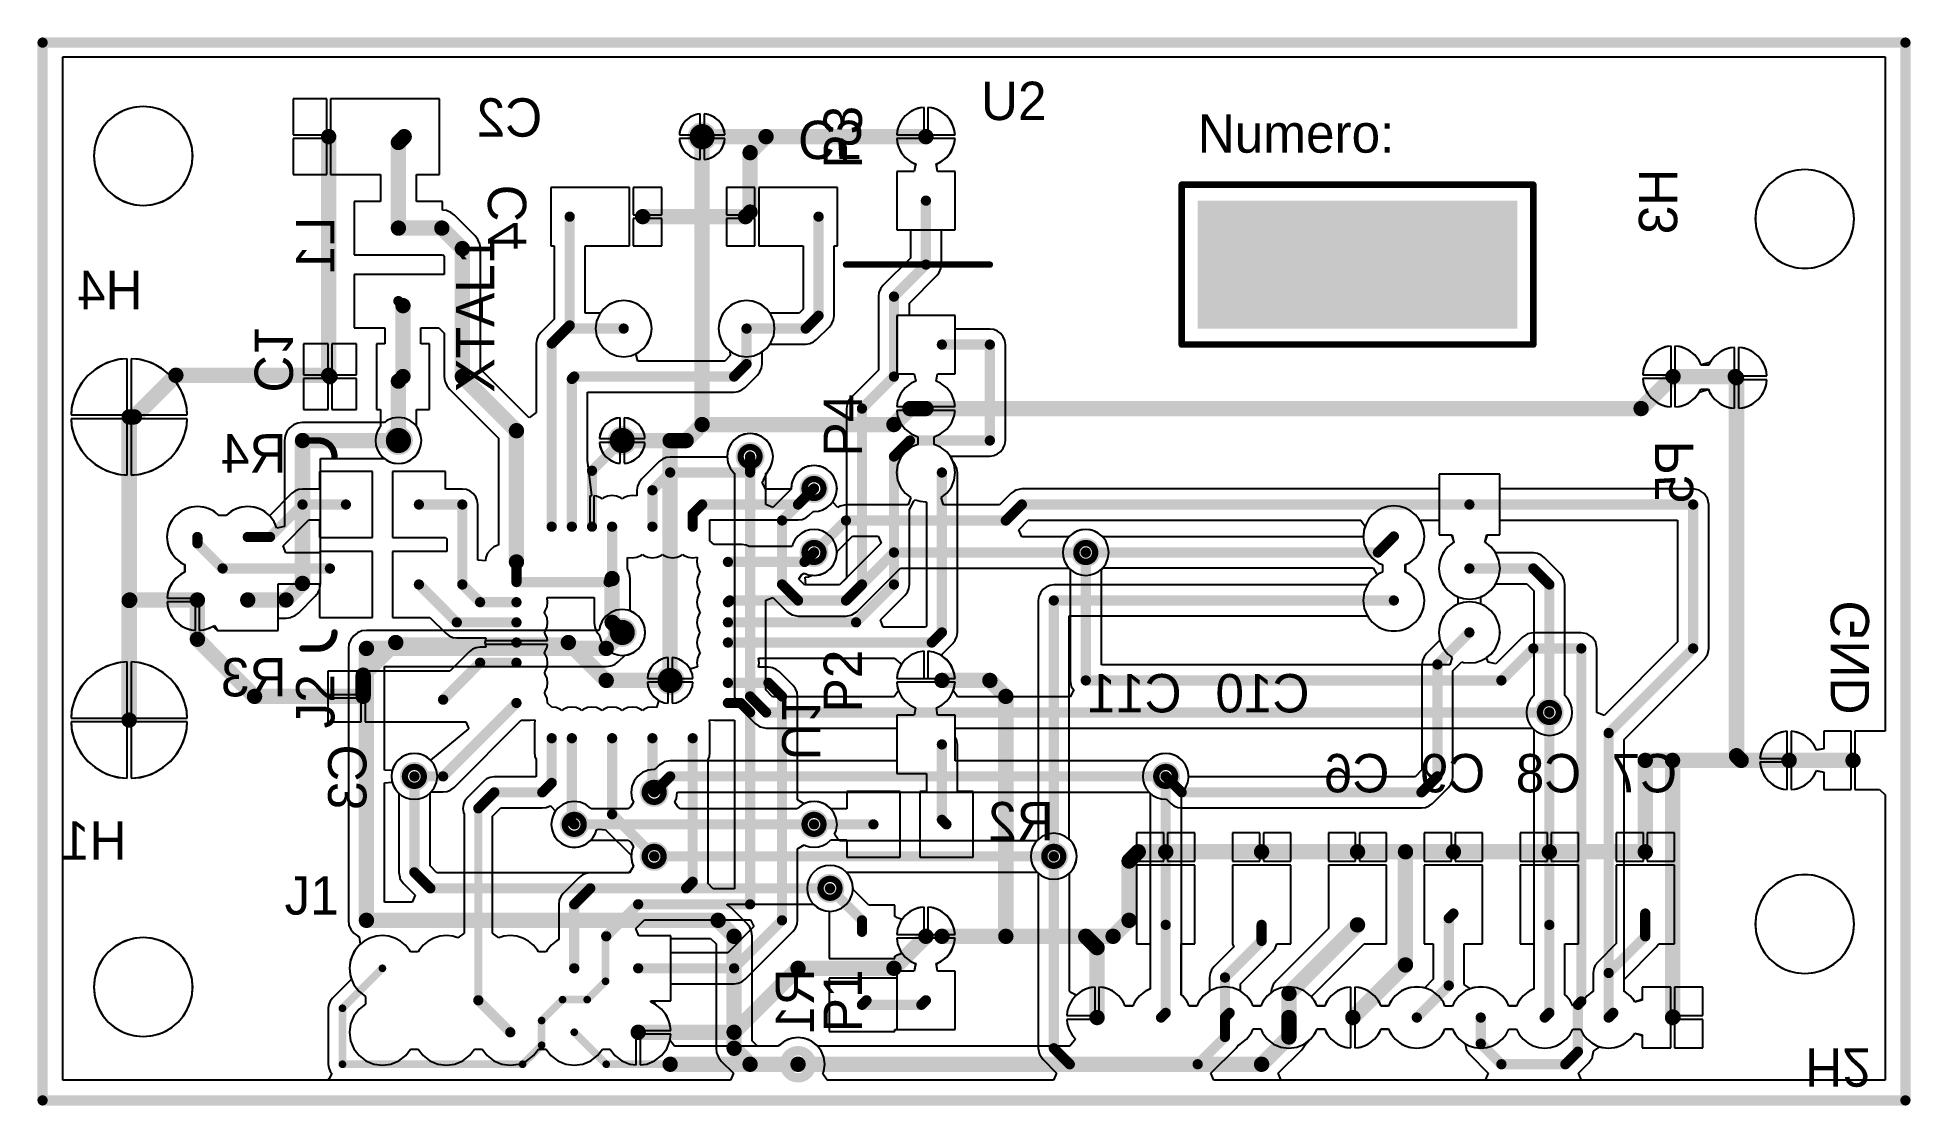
# Model space of a CAD drawing. Extents: x 49.8 to 124.2, y 49.8 to 92.2.
import ezdxf

# ---------------------------------------------------------------- set-up
doc = ezdxf.new("R2010")
doc.units = 0
for name, color, linetype in [('BOTTOMLAYER', 5, 'CONTINUOUS'), ('BOTTOMOVERLAY', 54, 'CONTINUOUS'), ('BOTTOMSOLDER', 6, 'CONTINUOUS'), ('MECHANICAL1', 6, 'CONTINUOUS'), ('MULTILAYER', 9, 'CONTINUOUS'), ('TOPLAYER', 1, 'CONTINUOUS'), ('TOPOVERLAY', 2, 'CONTINUOUS'), ('TOPSOLDER', 216, 'CONTINUOUS')]:
    doc.layers.add(name, color=color, linetype=linetype)

msp = doc.modelspace()

# ---------------------------------------------------------------- texts
at = {"layer": 'BOTTOMOVERLAY', "color": 0, "text_generation_flag": 2}
for s, rotation, p in [('C2', 360, (69.85, 88.265)), ('C5', 180, (80.01, 88.9)), ('H3', 90, (114.935, 86.995)), ('C4', 90, (69.215, 86.36)), ('L1', 90, (61.595, 85.09)), ('H4', 360, (53.975, 81.415)), ('C1', 270, (58.42, 78.105)), ('R4', 360, (59.69, 74.93)), ('P5', 90, (115.57, 76.2)), ('GND', 90, (122.555, 69.85)), ('R3', 360, (59.69, 66.04)), ('C11', 360, (95.25, 65.405)), ('C10', 360, (100.33, 65.405)), ('U1', 270, (79.375, 63.5)), ('C3', 90, (62.865, 64.135)), ('C6', 360, (103.505, 62.23)), ('C9', 360, (107.315, 62.23)), ('C8', 360, (111.125, 62.23)), ('C7', 360, (114.935, 62.23)), ('R2', 360, (90.17, 60.325)), ('H1', 360, (53.34, 59.555)), ('R1', 90, (80.645, 55.245)), ('H2', 180, (120.015, 52.07))]:
    msp.add_text(s, height=1.524, rotation=rotation, dxfattribs=at).set_placement(p)
at = {"layer": 'TOPOVERLAY', "color": 0}
for s, p in [('U2', (87.274, 88.925)), ('J1', (59.614, 57.379))]:
    msp.add_text(s, height=1.524, dxfattribs=at).set_placement(p)
for s, rotation, p in [('P3', 90, (82.55, 86.995)), ('Numero:', 360, (95.885, 87.63)), ('XTAL1', 90, (67.945, 78.105)), ('P4', 90, (82.55, 75.565)), ('P2', 90, (82.55, 65.405)), ('J2', 90, (61.595, 64.77)), ('P1', 90, (82.55, 52.705))]:
    msp.add_text(s, height=1.524, rotation=rotation, dxfattribs=at).set_placement(p)

# ---------------------------------------------------------------- linework, layer by layer
at = {"layer": 'BOTTOMLAYER', "color": 0}
for p, q in [((50.8, 50.8), (50.8, 91.44)), ((50.8, 91.44), (123.19, 91.44)), ((123.19, 91.44), (123.19, 78.105)), ((53.394, 89.366), (53.109, 89.249)), ((53.693, 89.438), (53.394, 89.366)), ((54, 89.462), (53.693, 89.438)), ((54.307, 89.438), (54, 89.462)), ((54.606, 89.366), (54.307, 89.438)), ((54.891, 89.249), (54.606, 89.366)), ((61.29, 89.771), (59.959, 89.771)), ((59.959, 89.771), (59.959, 88.34)), ((61.29, 88.34), (61.29, 89.771)), ((62.743, 89.771), (61.44, 89.771)), ((61.44, 89.771), (61.44, 88.265)), ((62.771, 89.771), (62.743, 89.771)), ((62.743, 89.771), (62.743, 89.771)), ((62.743, 89.771), (62.743, 89.771)), ((62.865, 89.771), (62.771, 89.771)), ((62.959, 89.771), (62.865, 89.771)), ((62.987, 89.771), (62.959, 89.771)), ((65.771, 89.771), (62.987, 89.771)), ((62.987, 89.771), (62.987, 89.771)), ((62.987, 89.771), (62.987, 89.771)), ((65.771, 86.759), (65.771, 89.771)), ((84.645, 89.339), (84.444, 89.231)), ((84.863, 89.405), (84.645, 89.339)), ((85.015, 89.42), (84.863, 89.405)), ((85.015, 88.34), (85.015, 89.42)), ((85.317, 89.405), (85.165, 89.42)), ((85.165, 89.42), (85.165, 88.34)), ((85.535, 89.339), (85.317, 89.405)), ((85.736, 89.231), (85.535, 89.339)), ((52.412, 88.653), (52.251, 88.391)), ((52.612, 88.888), (52.412, 88.653)), ((52.847, 89.088), (52.612, 88.888)), ((53.109, 89.249), (52.847, 89.088)), ((55.153, 89.088), (54.891, 89.249)), ((55.388, 88.888), (55.153, 89.088)), ((55.588, 88.653), (55.388, 88.888)), ((55.749, 88.391), (55.588, 88.653)), ((75.359, 88.614), (75.307, 88.443)), ((75.443, 88.771), (75.359, 88.614)), ((75.556, 88.909), (75.443, 88.771)), ((75.694, 89.022), (75.556, 88.909)), ((75.851, 89.106), (75.694, 89.022)), ((76.022, 89.158), (75.851, 89.106)), ((76.125, 89.168), (76.022, 89.158)), ((76.125, 88.34), (76.125, 89.168)), ((76.378, 89.158), (76.275, 89.168)), ((76.275, 89.168), (76.275, 88.34)), ((76.549, 89.106), (76.378, 89.158)), ((76.706, 89.022), (76.549, 89.106)), ((76.844, 88.909), (76.706, 89.022)), ((76.957, 88.771), (76.844, 88.909)), ((77.041, 88.614), (76.957, 88.771)), ((77.093, 88.443), (77.041, 88.614)), ((84.016, 88.71), (83.95, 88.492)), ((84.124, 88.911), (84.016, 88.71)), ((84.268, 89.087), (84.124, 88.911)), ((84.444, 89.231), (84.268, 89.087)), ((85.912, 89.087), (85.736, 89.231)), ((86.056, 88.911), (85.912, 89.087)), ((86.164, 88.71), (86.056, 88.911)), ((86.23, 88.492), (86.164, 88.71)), ((52.062, 87.807), (52.038, 87.5)), ((52.134, 88.106), (52.062, 87.807)), ((52.251, 88.391), (52.134, 88.106)), ((55.866, 88.106), (55.749, 88.391)), ((55.938, 87.807), (55.866, 88.106)), ((55.962, 87.5), (55.938, 87.807)), ((59.959, 88.34), (61.29, 88.34)), ((61.29, 88.19), (59.959, 88.19)), ((59.959, 88.19), (59.959, 86.759)), ((61.29, 86.759), (61.29, 88.19)), ((61.44, 88.265), (61.44, 86.759)), ((75.307, 88.443), (75.297, 88.34)), ((75.297, 88.34), (76.125, 88.34)), ((76.125, 88.19), (75.297, 88.19)), ((75.297, 88.19), (75.307, 88.087)), ((75.307, 88.087), (75.359, 87.916)), ((75.359, 87.916), (75.443, 87.759)), ((76.125, 87.362), (76.125, 88.19)), ((76.275, 88.34), (77.103, 88.34)), ((77.103, 88.19), (76.275, 88.19)), ((76.275, 88.19), (76.275, 87.362)), ((76.957, 87.759), (77.041, 87.916)), ((77.041, 87.916), (77.093, 88.087)), ((77.103, 88.34), (77.093, 88.443)), ((77.093, 88.087), (77.103, 88.19)), ((83.95, 88.492), (83.935, 88.34)), ((83.935, 88.34), (85.015, 88.34)), ((86.245, 88.19), (83.935, 88.19)), ((83.935, 88.19), (83.95, 88.038)), ((83.95, 88.038), (84.016, 87.82)), ((84.016, 87.82), (84.124, 87.619)), ((85.165, 88.34), (86.245, 88.34)), ((86.056, 87.619), (86.164, 87.82)), ((86.164, 87.82), (86.23, 88.038)), ((86.245, 88.34), (86.23, 88.492)), ((86.23, 88.038), (86.245, 88.19)), ((52.038, 87.5), (52.062, 87.193)), ((52.062, 87.193), (52.134, 86.894)), ((55.866, 86.894), (55.938, 87.193)), ((55.938, 87.193), (55.962, 87.5)), ((75.443, 87.759), (75.556, 87.621)), ((75.556, 87.621), (75.694, 87.508)), ((75.694, 87.508), (75.851, 87.424)), ((75.851, 87.424), (76.022, 87.372)), ((76.022, 87.372), (76.125, 87.362)), ((76.275, 87.362), (76.378, 87.372)), ((76.378, 87.372), (76.549, 87.424)), ((76.549, 87.424), (76.706, 87.508)), ((76.706, 87.508), (76.844, 87.621)), ((76.844, 87.621), (76.957, 87.759)), ((84.124, 87.619), (84.268, 87.443)), ((84.268, 87.443), (84.444, 87.299)), ((84.444, 87.299), (84.645, 87.191)), ((84.674, 87.183), (84.629, 86.881)), ((84.645, 87.191), (84.674, 87.183)), ((85.506, 87.183), (85.535, 87.191)), ((85.551, 86.881), (85.506, 87.183)), ((85.535, 87.191), (85.736, 87.299)), ((85.736, 87.299), (85.912, 87.443)), ((85.912, 87.443), (86.056, 87.619)), ((52.134, 86.894), (52.251, 86.609)), ((52.251, 86.609), (52.412, 86.347)), ((52.412, 86.347), (52.612, 86.112)), ((55.388, 86.112), (55.588, 86.347)), ((55.588, 86.347), (55.749, 86.609)), ((55.749, 86.609), (55.866, 86.894)), ((59.959, 86.759), (61.29, 86.759)), ((61.44, 86.759), (62.771, 86.759)), ((62.771, 86.759), (62.771, 86.759)), ((62.771, 86.759), (62.959, 86.759)), ((62.959, 86.759), (62.987, 86.759)), ((62.987, 86.759), (62.987, 86.759)), ((62.987, 86.759), (62.987, 86.759)), ((62.987, 86.759), (63.418, 86.759)), ((63.418, 86.759), (63.418, 85.691)), ((64.852, 85.691), (64.852, 86.759)), ((64.852, 86.759), (65.771, 86.759)), ((84.629, 86.881), (83.934, 86.881)), ((83.934, 86.881), (83.934, 84.569)), ((86.246, 86.881), (85.551, 86.881)), ((86.246, 84.569), (86.246, 86.881)), ((118.612, 86.388), (118.412, 86.153)), ((118.847, 86.588), (118.612, 86.388)), ((119.109, 86.749), (118.847, 86.588)), ((119.394, 86.866), (119.109, 86.749)), ((119.693, 86.938), (119.394, 86.866)), ((120, 86.962), (119.693, 86.938)), ((120.307, 86.938), (120, 86.962)), ((120.606, 86.866), (120.307, 86.938)), ((120.891, 86.749), (120.606, 86.866)), ((121.153, 86.588), (120.891, 86.749)), ((121.388, 86.388), (121.153, 86.588)), ((121.588, 86.153), (121.388, 86.388)), ((52.612, 86.112), (52.847, 85.912)), ((52.847, 85.912), (53.109, 85.751)), ((53.109, 85.751), (53.394, 85.634)), ((53.394, 85.634), (53.693, 85.562)), ((54.307, 85.562), (54.606, 85.634)), ((54.606, 85.634), (54.891, 85.751)), ((54.891, 85.751), (55.153, 85.912)), ((55.153, 85.912), (55.388, 86.112)), ((63.418, 85.691), (62.379, 85.691)), ((62.379, 85.691), (62.379, 83.579)), ((65.891, 85.691), (64.852, 85.691)), ((65.891, 85.348), (65.891, 85.691)), ((73.315, 86.246), (70.184, 86.246)), ((70.184, 86.246), (70.184, 83.934)), ((73.315, 85.09), (73.315, 86.246)), ((74.596, 86.246), (73.465, 86.246)), ((73.465, 86.246), (73.465, 85.165)), ((74.596, 85.165), (74.596, 86.246)), ((78.3, 86.246), (77.169, 86.246)), ((77.169, 86.246), (77.169, 85.165)), ((78.3, 85.165), (78.3, 86.246)), ((81.581, 86.246), (78.45, 86.246)), ((78.45, 86.246), (78.45, 85.09)), ((81.581, 83.934), (81.581, 86.246)), ((118.134, 85.606), (118.062, 85.307)), ((118.251, 85.891), (118.134, 85.606)), ((118.412, 86.153), (118.251, 85.891)), ((121.749, 85.891), (121.588, 86.153)), ((121.866, 85.606), (121.749, 85.891)), ((121.938, 85.307), (121.866, 85.606)), ((53.693, 85.562), (54, 85.538)), ((54, 85.538), (54.307, 85.562)), ((66.046, 85.328), (65.891, 85.348)), ((66.096, 85.307), (66.046, 85.328)), ((66.219, 85.256), (66.096, 85.307)), ((66.367, 85.142), (66.219, 85.256)), ((67.182, 84.327), (66.367, 85.142)), ((73.315, 83.934), (73.315, 85.09)), ((73.465, 85.165), (74.596, 85.165)), ((74.596, 85.015), (73.465, 85.015)), ((73.465, 85.015), (73.465, 83.934)), ((74.596, 83.934), (74.596, 85.015)), ((77.169, 85.165), (78.3, 85.165)), ((78.3, 85.015), (77.169, 85.015)), ((77.169, 85.015), (77.169, 83.934)), ((78.3, 83.934), (78.3, 85.015)), ((78.45, 85.09), (78.45, 83.934)), ((118.062, 85.307), (118.038, 85)), ((118.038, 85), (118.062, 84.693)), ((121.962, 85), (121.938, 85.307)), ((121.938, 84.693), (121.962, 85)), ((67.296, 84.179), (67.182, 84.327)), ((67.347, 84.056), (67.296, 84.179)), ((83.934, 84.569), (84.475, 84.569)), ((84.475, 84.569), (84.475, 83.44)), ((85.705, 83.185), (85.705, 84.569)), ((85.705, 84.569), (86.246, 84.569)), ((118.062, 84.693), (118.134, 84.394)), ((118.134, 84.394), (118.251, 84.109)), ((118.251, 84.109), (118.412, 83.847)), ((121.588, 83.847), (121.749, 84.109)), ((121.749, 84.109), (121.866, 84.394)), ((121.866, 84.394), (121.938, 84.693)), ((62.379, 83.579), (65.891, 83.579)), ((65.891, 83.579), (65.899, 83.582)), ((65.891, 83.579), (65.891, 83.579)), ((65.891, 83.579), (65.891, 83.579)), ((65.899, 83.582), (65.958, 83.523)), ((65.958, 83.523), (65.958, 82.791)), ((67.368, 84.006), (67.347, 84.056)), ((67.392, 83.82), (67.368, 84.006)), ((67.392, 79.037), (67.392, 83.82)), ((70.184, 83.934), (70.325, 83.934)), ((70.325, 83.934), (70.325, 81.025)), ((71.555, 81.26), (71.555, 83.934)), ((71.555, 83.934), (73.315, 83.934)), ((73.465, 83.934), (74.596, 83.934)), ((77.169, 83.934), (78.3, 83.934)), ((78.45, 83.934), (80.21, 83.934)), ((80.21, 83.934), (80.21, 81.41)), ((81.44, 81.155), (81.44, 83.934)), ((81.44, 83.934), (81.581, 83.934)), ((84.475, 83.44), (83.385, 82.35)), ((118.412, 83.847), (118.612, 83.612)), ((118.612, 83.612), (118.847, 83.412)), ((118.847, 83.412), (119.109, 83.251)), ((120.891, 83.251), (121.153, 83.412)), ((121.153, 83.412), (121.388, 83.612)), ((121.388, 83.612), (121.588, 83.847)), ((65.742, 82.791), (62.379, 82.791)), ((62.379, 82.791), (62.379, 80.679)), ((65.891, 82.791), (65.742, 82.791)), ((65.742, 82.791), (65.742, 82.791)), ((65.742, 82.791), (65.742, 82.791)), ((65.958, 82.791), (65.891, 82.791)), ((65.958, 82.791), (65.958, 82.791)), ((84.435, 81.66), (85.525, 82.75)), ((85.525, 82.75), (85.622, 82.878)), ((85.525, 82.75), (85.525, 82.75)), ((85.525, 82.75), (85.525, 82.75)), ((85.622, 82.878), (85.684, 83.026)), ((85.684, 83.026), (85.705, 83.185)), ((119.109, 83.251), (119.394, 83.134)), ((119.394, 83.134), (119.693, 83.062)), ((119.693, 83.062), (120, 83.038)), ((120, 83.038), (120.307, 83.062)), ((120.307, 83.062), (120.606, 83.134)), ((120.606, 83.134), (120.891, 83.251)), ((83.226, 82.074), (83.205, 81.915)), ((83.205, 81.915), (83.205, 78.995)), ((83.288, 82.222), (83.226, 82.074)), ((83.385, 82.35), (83.288, 82.222)), ((72.159, 81.26), (71.555, 81.26)), ((72.161, 81.263), (72.159, 81.26)), ((72.299, 81.431), (72.161, 81.263)), ((72.467, 81.569), (72.299, 81.431)), ((72.66, 81.672), (72.467, 81.569)), ((72.868, 81.735), (72.66, 81.672)), ((73.085, 81.757), (72.868, 81.735)), ((73.302, 81.735), (73.085, 81.757)), ((73.51, 81.672), (73.302, 81.735)), ((73.703, 81.569), (73.51, 81.672)), ((73.871, 81.431), (73.703, 81.569)), ((74.009, 81.263), (73.871, 81.431)), ((74.112, 81.07), (74.009, 81.263)), ((77.041, 81.263), (76.938, 81.07)), ((77.179, 81.431), (77.041, 81.263)), ((77.347, 81.569), (77.179, 81.431)), ((77.54, 81.672), (77.347, 81.569)), ((77.748, 81.735), (77.54, 81.672)), ((77.965, 81.757), (77.748, 81.735)), ((78.182, 81.735), (77.965, 81.757)), ((78.39, 81.672), (78.182, 81.735)), ((78.583, 81.569), (78.39, 81.672)), ((78.751, 81.431), (78.583, 81.569)), ((78.889, 81.263), (78.751, 81.431)), ((78.891, 81.26), (78.889, 81.263)), ((80.06, 81.26), (78.891, 81.26)), ((80.21, 81.41), (80.06, 81.26)), ((81.419, 80.996), (81.44, 81.155)), ((84.435, 81.166), (84.435, 81.66)), ((86.246, 81.166), (84.435, 81.166)), ((86.246, 80.625), (86.246, 81.166)), ((62.379, 80.679), (63.598, 80.679)), ((63.598, 80.679), (63.598, 80.046)), ((65.032, 80.046), (65.032, 80.679)), ((65.032, 80.679), (65.742, 80.679)), ((65.742, 80.679), (65.958, 80.463)), ((65.958, 80.463), (65.958, 78.74)), ((69.693, 80.362), (69.631, 80.214)), ((69.79, 80.49), (69.693, 80.362)), ((70.325, 81.025), (69.79, 80.49)), ((74.175, 80.862), (74.112, 81.07)), ((74.112, 80.22), (74.175, 80.428)), ((74.197, 80.645), (74.175, 80.862)), ((74.175, 80.428), (74.197, 80.645)), ((76.875, 80.862), (76.853, 80.645)), ((76.853, 80.645), (76.875, 80.428)), ((76.938, 81.07), (76.875, 80.862)), ((76.875, 80.428), (76.938, 80.22)), ((80.75, 80.21), (81.26, 80.72)), ((81.26, 80.72), (81.357, 80.848)), ((81.357, 80.848), (81.419, 80.996)), ((81.357, 80.848), (81.357, 80.848)), ((81.357, 80.848), (81.357, 80.848)), ((87.63, 80.625), (86.246, 80.625)), ((87.789, 80.604), (87.63, 80.625)), ((87.937, 80.542), (87.789, 80.604)), ((88.065, 80.445), (87.937, 80.542)), ((88.162, 80.317), (88.065, 80.445)), ((61.34, 80.046), (60.359, 80.046)), ((60.359, 80.046), (60.359, 78.815)), ((61.34, 78.815), (61.34, 80.046)), ((62.471, 80.046), (61.49, 80.046)), ((61.49, 80.046), (61.49, 78.815)), ((62.471, 78.815), (62.471, 80.046)), ((63.598, 80.046), (63.259, 80.046)), ((63.259, 80.046), (63.259, 77.434)), ((65.371, 80.046), (65.032, 80.046)), ((65.371, 77.434), (65.371, 80.046)), ((69.631, 80.214), (69.61, 80.055)), ((69.61, 80.055), (69.61, 77.31)), ((73.572, 79.651), (73.703, 79.721)), ((73.646, 79.355), (73.572, 79.651)), ((73.703, 79.721), (73.871, 79.859)), ((73.871, 79.859), (74.009, 80.027)), ((74.009, 80.027), (74.112, 80.22)), ((76.938, 80.22), (77.041, 80.027)), ((77.041, 80.027), (77.179, 79.859)), ((77.179, 79.859), (77.3, 79.759)), ((77.3, 79.759), (77.309, 79.576)), ((78.58, 79.719), (78.583, 79.721)), ((78.58, 79.235), (78.58, 79.719)), ((78.583, 79.721), (78.751, 79.859)), ((78.751, 79.859), (78.889, 80.027)), ((78.889, 80.027), (78.891, 80.03)), ((78.891, 80.03), (80.315, 80.03)), ((80.315, 80.03), (80.474, 80.051)), ((80.474, 80.051), (80.622, 80.113)), ((80.622, 80.113), (80.75, 80.21)), ((80.75, 80.21), (80.75, 80.21)), ((80.75, 80.21), (80.75, 80.21)), ((88.224, 80.169), (88.162, 80.317)), ((88.245, 80.01), (88.224, 80.169)), ((88.245, 76.2), (88.245, 80.01)), ((114.097, 79.748), (113.913, 79.597)), ((114.306, 79.86), (114.097, 79.748)), ((114.534, 79.929), (114.306, 79.86)), ((114.695, 79.945), (114.534, 79.929)), ((114.695, 78.815), (114.695, 79.945)), ((115.006, 79.929), (114.845, 79.945)), ((114.845, 79.945), (114.845, 78.74)), ((115.234, 79.86), (115.006, 79.929)), ((115.443, 79.748), (115.234, 79.86)), ((115.627, 79.597), (115.443, 79.748)), ((116.617, 79.698), (116.433, 79.547)), ((116.826, 79.81), (116.617, 79.698)), ((117.053, 79.879), (116.826, 79.81)), ((117.215, 79.895), (117.053, 79.879)), ((117.215, 78.69), (117.215, 79.895)), ((117.526, 79.879), (117.365, 79.895)), ((117.365, 79.895), (117.365, 78.765)), ((117.754, 79.81), (117.526, 79.879)), ((117.963, 79.698), (117.754, 79.81)), ((118.147, 79.547), (117.963, 79.698)), ((52.08, 79.012), (51.804, 78.776)), ((52.39, 79.201), (52.08, 79.012)), ((52.725, 79.34), (52.39, 79.201)), ((53.078, 79.425), (52.725, 79.34)), ((53.365, 79.448), (53.078, 79.425)), ((53.365, 77.215), (53.365, 79.448)), ((53.802, 79.425), (53.515, 79.448)), ((53.515, 79.448), (53.515, 77.215)), ((54.155, 79.34), (53.802, 79.425)), ((54.49, 79.201), (54.155, 79.34)), ((54.8, 79.012), (54.49, 79.201)), ((55.076, 78.776), (54.8, 79.012)), ((69.329, 77.101), (67.392, 79.037)), ((77.099, 79.355), (73.646, 79.355)), ((77.309, 79.576), (77.099, 79.355)), ((78.4, 78.8), (78.497, 78.928)), ((78.497, 78.928), (78.559, 79.076)), ((78.559, 79.076), (78.58, 79.235)), ((83.205, 78.995), (82.115, 77.905)), ((113.581, 78.976), (113.565, 78.815)), ((113.65, 79.204), (113.581, 78.976)), ((113.762, 79.413), (113.65, 79.204)), ((113.913, 79.597), (113.762, 79.413)), ((115.778, 79.413), (115.627, 79.597)), ((115.89, 79.204), (115.778, 79.413)), ((116.256, 79.315), (115.89, 79.204)), ((116.282, 79.363), (116.256, 79.315)), ((116.433, 79.547), (116.282, 79.363)), ((118.298, 79.363), (118.147, 79.547)), ((118.41, 79.154), (118.298, 79.363)), ((118.479, 78.927), (118.41, 79.154)), ((118.495, 78.765), (118.479, 78.927)), ((51.379, 78.19), (51.24, 77.855)), ((51.568, 78.5), (51.379, 78.19)), ((51.804, 78.776), (51.568, 78.5)), ((55.312, 78.5), (55.076, 78.776)), ((55.501, 78.19), (55.312, 78.5)), ((55.64, 77.855), (55.501, 78.19)), ((60.359, 78.815), (61.34, 78.815)), ((61.34, 78.665), (60.359, 78.665)), ((60.359, 78.665), (60.359, 77.434)), ((61.34, 77.434), (61.34, 78.665)), ((61.49, 78.815), (62.471, 78.815)), ((62.471, 78.665), (61.49, 78.665)), ((61.49, 78.665), (61.49, 77.434)), ((62.471, 77.434), (62.471, 78.665)), ((65.958, 78.74), (65.982, 78.554)), ((65.982, 78.554), (66.003, 78.504)), ((66.003, 78.504), (66.054, 78.381)), ((66.054, 78.381), (66.168, 78.233)), ((66.168, 78.233), (68.108, 76.293)), ((77.47, 78.125), (77.629, 78.146)), ((77.629, 78.146), (77.777, 78.208)), ((77.777, 78.208), (77.905, 78.305)), ((77.905, 78.305), (78.4, 78.8)), ((77.905, 78.305), (77.905, 78.305)), ((77.905, 78.305), (77.905, 78.305)), ((78.4, 78.8), (78.4, 78.8)), ((78.4, 78.8), (78.4, 78.8)), ((113.565, 78.815), (114.695, 78.815)), ((114.695, 78.665), (113.565, 78.665)), ((113.565, 78.665), (113.581, 78.504)), ((113.581, 78.504), (113.65, 78.276)), ((113.65, 78.276), (113.762, 78.067)), ((114.695, 77.535), (114.695, 78.665)), ((114.845, 78.74), (114.845, 77.535)), ((115.804, 78.115), (116.17, 78.226)), ((116.17, 78.226), (116.282, 78.017)), ((117.215, 77.485), (117.215, 78.69)), ((117.365, 78.765), (118.495, 78.765)), ((118.495, 78.615), (117.365, 78.615)), ((117.365, 78.615), (117.365, 77.485)), ((118.298, 78.017), (118.41, 78.226)), ((118.41, 78.226), (118.479, 78.454)), ((118.479, 78.454), (118.495, 78.615)), ((51.155, 77.502), (51.132, 77.215)), ((51.24, 77.855), (51.155, 77.502)), ((55.725, 77.502), (55.64, 77.855)), ((55.748, 77.215), (55.725, 77.502)), ((60.359, 77.434), (61.34, 77.434)), ((61.49, 77.434), (62.471, 77.434)), ((63.259, 77.434), (63.418, 77.434)), ((63.418, 77.434), (63.418, 76.755)), ((64.852, 76.755), (64.852, 77.434)), ((64.852, 77.434), (65.371, 77.434)), ((71.64, 75.424), (71.64, 78.125)), ((71.64, 78.125), (77.47, 78.125)), ((81.956, 77.629), (81.935, 77.47)), ((81.935, 77.47), (81.935, 70.74)), ((82.018, 77.777), (81.956, 77.629)), ((82.115, 77.905), (82.018, 77.777)), ((113.762, 78.067), (113.913, 77.883)), ((113.913, 77.883), (114.097, 77.732)), ((114.097, 77.732), (114.306, 77.62)), ((114.306, 77.62), (114.534, 77.551)), ((114.534, 77.551), (114.695, 77.535)), ((114.845, 77.535), (115.006, 77.551)), ((115.006, 77.551), (115.234, 77.62)), ((115.234, 77.62), (115.443, 77.732)), ((115.443, 77.732), (115.627, 77.883)), ((115.627, 77.883), (115.778, 78.067)), ((115.778, 78.067), (115.804, 78.115)), ((116.282, 78.017), (116.433, 77.833)), ((116.433, 77.833), (116.617, 77.682)), ((116.617, 77.682), (116.826, 77.57)), ((116.826, 77.57), (117.053, 77.501)), ((117.053, 77.501), (117.215, 77.485)), ((117.365, 77.485), (117.526, 77.501)), ((117.526, 77.501), (117.754, 77.57)), ((117.754, 77.57), (117.963, 77.682)), ((117.963, 77.682), (118.147, 77.833)), ((118.147, 77.833), (118.298, 78.017)), ((123.19, 78.105), (123.19, 64.656)), ((51.132, 77.215), (53.365, 77.215)), ((53.365, 77.065), (51.132, 77.065)), ((51.132, 77.065), (51.155, 76.778)), ((51.155, 76.778), (51.24, 76.425)), ((53.365, 74.832), (53.365, 77.065)), ((53.515, 77.215), (55.748, 77.215)), ((55.748, 77.065), (53.515, 77.065)), ((53.515, 77.065), (53.515, 74.832)), ((55.64, 76.425), (55.725, 76.778)), ((55.725, 76.778), (55.748, 77.065)), ((63.378, 76.706), (63.294, 76.549)), ((63.418, 76.755), (63.378, 76.706)), ((64.892, 76.706), (64.852, 76.755)), ((64.976, 76.549), (64.892, 76.706)), ((69.347, 77.109), (69.329, 77.101)), ((69.61, 77.31), (69.347, 77.109)), ((72.268, 76.706), (72.184, 76.549)), ((72.381, 76.844), (72.268, 76.706)), ((72.519, 76.957), (72.381, 76.844)), ((72.676, 77.041), (72.519, 76.957)), ((72.847, 77.093), (72.676, 77.041)), ((72.95, 77.103), (72.847, 77.093)), ((72.95, 76.275), (72.95, 77.103)), ((73.203, 77.093), (73.1, 77.103)), ((73.1, 77.103), (73.1, 76.275)), ((73.374, 77.041), (73.203, 77.093)), ((73.531, 76.957), (73.374, 77.041)), ((73.669, 76.844), (73.531, 76.957)), ((73.782, 76.706), (73.669, 76.844)), ((73.866, 76.549), (73.782, 76.706)), ((51.24, 76.425), (51.379, 76.09)), ((51.379, 76.09), (51.568, 75.78)), ((55.312, 75.78), (55.501, 76.09)), ((55.501, 76.09), (55.64, 76.425)), ((63.242, 76.378), (63.224, 76.2)), ((63.224, 76.2), (63.242, 76.022)), ((63.294, 76.549), (63.242, 76.378)), ((63.242, 76.022), (63.294, 75.851)), ((65.028, 76.378), (64.976, 76.549)), ((64.976, 75.851), (65.028, 76.022)), ((65.046, 76.2), (65.028, 76.378)), ((65.028, 76.022), (65.046, 76.2)), ((68.108, 76.293), (68.108, 72.045)), ((72.132, 76.378), (72.122, 76.275)), ((72.122, 76.275), (72.95, 76.275)), ((72.95, 76.125), (72.122, 76.125)), ((72.122, 76.125), (72.132, 76.022)), ((72.184, 76.549), (72.132, 76.378)), ((72.132, 76.022), (72.184, 75.851)), ((72.95, 75.297), (72.95, 76.125)), ((73.1, 76.275), (73.928, 76.275)), ((73.928, 76.125), (73.1, 76.125)), ((73.1, 76.125), (73.1, 75.297)), ((73.918, 76.378), (73.866, 76.549)), ((73.866, 75.851), (73.918, 76.022)), ((73.928, 76.275), (73.918, 76.378)), ((73.918, 76.022), (73.928, 76.125)), ((77.264, 75.914), (77.212, 75.743)), ((77.348, 76.071), (77.264, 75.914)), ((77.461, 76.209), (77.348, 76.071)), ((77.599, 76.322), (77.461, 76.209)), ((77.756, 76.406), (77.599, 76.322)), ((77.927, 76.458), (77.756, 76.406)), ((78.105, 76.476), (77.927, 76.458)), ((78.283, 76.458), (78.105, 76.476)), ((78.454, 76.406), (78.283, 76.458)), ((78.611, 76.322), (78.454, 76.406)), ((78.749, 76.209), (78.611, 76.322)), ((78.862, 76.071), (78.749, 76.209)), ((78.946, 75.914), (78.862, 76.071)), ((78.998, 75.743), (78.946, 75.914)), ((88.162, 75.893), (88.224, 76.041)), ((88.224, 76.041), (88.245, 76.2)), ((88.245, 76.2), (88.245, 76.2)), ((88.245, 76.2), (88.245, 76.2)), ((88.245, 76.2), (88.245, 76.2)), ((51.568, 75.78), (51.804, 75.504)), ((51.804, 75.504), (52.08, 75.268)), ((52.08, 75.268), (52.39, 75.079)), ((54.49, 75.079), (54.8, 75.268)), ((54.8, 75.268), (55.076, 75.504)), ((55.076, 75.504), (55.312, 75.78)), ((63.294, 75.851), (63.378, 75.694)), ((63.378, 75.694), (63.491, 75.556)), ((63.491, 75.556), (63.629, 75.443)), ((63.629, 75.443), (63.786, 75.359)), ((63.786, 75.359), (63.957, 75.307)), ((63.957, 75.307), (64.135, 75.289)), ((64.135, 75.289), (64.313, 75.307)), ((64.313, 75.307), (64.484, 75.359)), ((64.484, 75.359), (64.641, 75.443)), ((64.641, 75.443), (64.779, 75.556)), ((64.779, 75.556), (64.892, 75.694)), ((64.892, 75.694), (64.976, 75.851)), ((71.825, 74.017), (71.64, 75.424)), ((72.184, 75.851), (72.268, 75.694)), ((72.268, 75.694), (72.381, 75.556)), ((72.381, 75.556), (72.519, 75.443)), ((72.519, 75.443), (72.676, 75.359)), ((72.676, 75.359), (72.847, 75.307)), ((72.847, 75.307), (72.95, 75.297)), ((73.1, 75.297), (73.203, 75.307)), ((73.203, 75.307), (73.374, 75.359)), ((73.374, 75.359), (73.531, 75.443)), ((73.531, 75.443), (73.669, 75.556)), ((73.669, 75.556), (73.782, 75.694)), ((73.782, 75.694), (73.866, 75.851)), ((74.495, 75.365), (73.79, 74.66)), ((74.623, 75.462), (74.495, 75.365)), ((74.771, 75.524), (74.623, 75.462)), ((74.93, 75.545), (74.771, 75.524)), ((77.176, 75.545), (74.93, 75.545)), ((77.194, 75.565), (77.176, 75.545)), ((77.212, 75.743), (77.194, 75.565)), ((78.862, 75.059), (78.946, 75.216)), ((78.946, 75.216), (78.998, 75.387)), ((79.016, 75.565), (78.998, 75.743)), ((78.998, 75.387), (79.016, 75.565)), ((80.467, 75.188), (80.296, 75.136)), ((80.645, 75.206), (80.467, 75.188)), ((80.823, 75.188), (80.645, 75.206)), ((80.994, 75.136), (80.823, 75.188)), ((86.056, 75.576), (86.061, 75.585)), ((86.164, 75.375), (86.056, 75.576)), ((86.061, 75.585), (87.63, 75.585)), ((86.171, 75.35), (86.164, 75.375)), ((86.257, 75.237), (86.171, 75.35)), ((86.319, 75.089), (86.257, 75.237)), ((87.63, 75.585), (87.789, 75.606)), ((87.789, 75.606), (87.937, 75.668)), ((87.937, 75.668), (88.065, 75.765)), ((88.065, 75.765), (88.162, 75.893)), ((52.39, 75.079), (52.725, 74.94)), ((52.725, 74.94), (53.078, 74.855)), ((53.078, 74.855), (53.365, 74.832)), ((53.515, 74.832), (53.802, 74.855)), ((53.802, 74.855), (54.155, 74.94)), ((54.155, 74.94), (54.49, 75.079)), ((63.106, 74.966), (60.994, 74.966)), ((60.994, 74.966), (60.994, 74.275)), ((63.106, 72.354), (63.106, 74.966)), ((66.006, 74.966), (63.894, 74.966)), ((63.894, 74.966), (63.894, 72.354)), ((66.006, 74.275), (66.006, 74.966)), ((73.693, 74.532), (73.631, 74.384)), ((73.79, 74.66), (73.693, 74.532)), ((78.58, 74.548), (78.637, 74.623)), ((78.715, 74.275), (78.58, 74.548)), ((78.637, 74.623), (78.699, 74.771)), ((78.699, 74.771), (78.862, 75.059)), ((78.699, 74.771), (78.699, 74.771)), ((78.699, 74.771), (78.699, 74.771)), ((78.862, 75.059), (78.862, 75.059)), ((78.862, 75.059), (78.862, 75.059)), ((79.752, 74.473), (79.734, 74.295)), ((79.804, 74.644), (79.752, 74.473)), ((79.888, 74.801), (79.804, 74.644)), ((80.001, 74.939), (79.888, 74.801)), ((80.139, 75.052), (80.001, 74.939)), ((80.296, 75.136), (80.139, 75.052)), ((81.151, 75.052), (80.994, 75.136)), ((81.289, 74.939), (81.151, 75.052)), ((81.402, 74.801), (81.289, 74.939)), ((81.486, 74.644), (81.402, 74.801)), ((81.538, 74.473), (81.486, 74.644)), ((81.556, 74.295), (81.538, 74.473)), ((86.34, 74.93), (86.319, 75.089)), ((86.34, 68.58), (86.34, 74.93)), ((107.886, 74.866), (105.474, 74.866)), ((105.474, 74.866), (105.474, 72.454)), ((107.886, 72.454), (107.886, 74.866)), ((59.89, 74.095), (59.022, 73.226)), ((60.018, 74.192), (59.89, 74.095)), ((60.166, 74.254), (60.018, 74.192)), ((60.325, 74.275), (60.166, 74.254)), ((60.994, 74.275), (60.325, 74.275)), ((66.675, 74.275), (66.006, 74.275)), ((66.834, 74.254), (66.675, 74.275)), ((66.675, 74.275), (66.675, 74.275)), ((66.982, 74.192), (66.834, 74.254)), ((67.11, 74.095), (66.982, 74.192)), ((67.207, 73.967), (67.11, 74.095)), ((67.269, 73.819), (67.207, 73.967)), ((67.29, 73.66), (67.269, 73.819)), ((71.75, 74.007), (71.825, 74.017)), ((71.75, 72.78), (71.75, 74.007)), ((72.003, 73.994), (71.9, 74.007)), ((71.9, 74.007), (71.9, 72.78)), ((72.169, 73.925), (72.003, 73.994)), ((72.225, 73.882), (72.169, 73.925)), ((72.281, 73.925), (72.225, 73.882)), ((72.447, 73.994), (72.281, 73.925)), ((72.625, 74.017), (72.447, 73.994)), ((72.803, 73.994), (72.625, 74.017)), ((72.969, 73.925), (72.803, 73.994)), ((73.025, 73.882), (72.969, 73.925)), ((73.081, 73.925), (73.025, 73.882)), ((73.247, 73.994), (73.081, 73.925)), ((73.425, 74.017), (73.247, 73.994)), ((73.61, 73.999), (73.425, 74.017)), ((73.425, 74.017), (73.425, 74.017)), ((73.425, 74.017), (73.425, 74.017)), ((73.425, 74.017), (73.425, 74.017)), ((73.425, 74.017), (73.425, 74.017)), ((73.425, 74.017), (73.425, 74.017)), ((73.425, 74.017), (73.425, 74.017)), ((73.425, 74.017), (73.425, 74.017)), ((73.631, 74.384), (73.61, 74.225)), ((73.61, 74.225), (73.61, 73.999)), ((79.716, 74.275), (78.715, 74.275)), ((79.734, 74.295), (79.716, 74.275)), ((81.289, 73.651), (81.402, 73.789)), ((81.402, 73.789), (81.486, 73.946)), ((81.486, 73.946), (81.538, 74.117)), ((81.538, 74.117), (81.556, 74.295)), ((84.435, 73.463), (84.614, 73.797)), ((84.614, 73.797), (84.68, 73.846)), ((84.68, 73.846), (84.863, 73.79)), ((84.863, 73.79), (85.09, 73.768)), ((85.09, 73.768), (85.11, 73.75)), ((85.11, 73.75), (85.11, 68.835)), ((55.142, 73.043), (55.03, 72.834)), ((55.293, 73.227), (55.142, 73.043)), ((55.477, 73.378), (55.293, 73.227)), ((55.686, 73.49), (55.477, 73.378)), ((55.914, 73.559), (55.686, 73.49)), ((56.15, 73.582), (55.914, 73.559)), ((56.386, 73.559), (56.15, 73.582)), ((56.614, 73.49), (56.386, 73.559)), ((56.823, 73.378), (56.614, 73.49)), ((57.007, 73.227), (56.823, 73.378)), ((57.293, 73.227), (57.007, 73.227)), ((57.477, 73.378), (57.293, 73.227)), ((57.686, 73.49), (57.477, 73.378)), ((57.914, 73.559), (57.686, 73.49)), ((58.15, 73.582), (57.914, 73.559)), ((58.386, 73.559), (58.15, 73.582)), ((58.614, 73.49), (58.386, 73.559)), ((58.823, 73.378), (58.614, 73.49)), ((59.007, 73.227), (58.823, 73.378)), ((59.022, 73.226), (59.007, 73.227)), ((59.551, 72.016), (60.58, 73.045)), ((60.58, 73.045), (60.994, 73.045)), ((60.994, 73.045), (60.994, 72.354)), ((67.29, 71.448), (67.29, 73.66)), ((76.512, 72.23), (76.512, 73.045)), ((76.512, 73.045), (80.01, 73.045)), ((80.01, 73.045), (80.169, 73.066)), ((80.169, 73.066), (80.317, 73.128)), ((80.317, 73.128), (80.445, 73.225)), ((80.445, 73.225), (80.607, 73.388)), ((80.445, 73.225), (80.445, 73.225)), ((80.445, 73.225), (80.445, 73.225)), ((80.607, 73.388), (80.645, 73.384)), ((80.645, 73.384), (80.823, 73.402)), ((80.823, 73.402), (80.994, 73.454)), ((80.994, 73.454), (81.151, 73.538)), ((81.151, 73.538), (81.289, 73.651)), ((84.435, 70.485), (84.435, 73.463)), ((102.672, 73.063), (102.56, 72.854)), ((102.823, 73.247), (102.672, 73.063)), ((103.007, 73.398), (102.823, 73.247)), ((103.216, 73.51), (103.007, 73.398)), ((103.444, 73.579), (103.216, 73.51)), ((103.68, 73.602), (103.444, 73.579)), ((103.916, 73.579), (103.68, 73.602)), ((104.144, 73.51), (103.916, 73.579)), ((104.353, 73.398), (104.144, 73.51)), ((104.537, 73.247), (104.353, 73.398)), ((104.688, 73.063), (104.537, 73.247)), ((104.8, 72.854), (104.688, 73.063)), ((54.961, 72.606), (54.938, 72.37)), ((54.938, 72.37), (54.961, 72.134)), ((55.03, 72.834), (54.961, 72.606)), ((60.994, 72.354), (63.106, 72.354)), ((63.894, 72.354), (66.006, 72.354)), ((66.006, 72.354), (66.006, 72.354)), ((66.006, 72.354), (66.006, 72.354)), ((66.006, 72.354), (66.06, 72.3)), ((66.06, 72.3), (66.06, 71.791)), ((71.9, 72.78), (71.75, 72.78)), ((76.512, 72.223), (76.512, 72.23)), ((76.512, 72.23), (76.512, 72.23)), ((76.512, 72.23), (76.512, 72.23)), ((76.675, 72.067), (76.512, 72.223)), ((79.888, 72.261), (79.804, 72.104)), ((80.001, 72.399), (79.888, 72.261)), ((80.139, 72.512), (80.001, 72.399)), ((80.296, 72.596), (80.139, 72.512)), ((80.467, 72.648), (80.296, 72.596)), ((80.645, 72.666), (80.467, 72.648)), ((80.823, 72.648), (80.645, 72.666)), ((80.994, 72.596), (80.823, 72.648)), ((81.151, 72.512), (80.994, 72.596)), ((81.289, 72.399), (81.151, 72.512)), ((81.402, 72.261), (81.289, 72.399)), ((81.486, 72.104), (81.402, 72.261)), ((90.683, 72.261), (90.599, 72.104)), ((90.796, 72.399), (90.683, 72.261)), ((90.934, 72.512), (90.796, 72.399)), ((91.091, 72.596), (90.934, 72.512)), ((91.262, 72.648), (91.091, 72.596)), ((91.44, 72.666), (91.262, 72.648)), ((91.618, 72.648), (91.44, 72.666)), ((91.789, 72.596), (91.618, 72.648)), ((91.946, 72.512), (91.789, 72.596)), ((92.084, 72.399), (91.946, 72.512)), ((92.108, 72.37), (92.084, 72.399)), ((102.45, 72.37), (92.108, 72.37)), ((102.468, 72.39), (102.45, 72.37)), ((102.491, 72.626), (102.468, 72.39)), ((102.56, 72.854), (102.491, 72.626)), ((104.869, 72.626), (104.8, 72.854)), ((104.892, 72.39), (104.869, 72.626)), ((104.869, 72.154), (104.892, 72.39)), ((105.474, 72.454), (105.989, 72.454)), ((105.989, 72.454), (106.063, 72.158)), ((107.297, 72.158), (107.371, 72.454)), ((107.371, 72.454), (107.886, 72.454)), ((54.961, 72.134), (55.03, 71.906)), ((55.03, 71.906), (55.142, 71.697)), ((55.142, 71.697), (55.293, 71.513)), ((55.293, 71.513), (55.477, 71.362)), ((59.668, 71.735), (59.551, 72.016)), ((60.994, 71.735), (59.668, 71.735)), ((63.106, 71.791), (60.994, 71.791)), ((60.994, 71.791), (60.994, 71.735)), ((63.106, 69.179), (63.106, 71.791)), ((66.006, 71.791), (63.894, 71.791)), ((63.894, 71.791), (63.894, 69.179)), ((66.06, 71.791), (66.006, 71.791)), ((66.006, 71.791), (66.006, 71.791)), ((67.594, 71.428), (67.29, 71.448)), ((67.611, 71.558), (67.594, 71.428)), ((67.68, 71.724), (67.611, 71.558)), ((67.789, 71.866), (67.68, 71.724)), ((67.931, 71.975), (67.789, 71.866)), ((68.097, 72.044), (67.931, 71.975)), ((68.108, 72.045), (68.097, 72.044)), ((73.24, 71.087), (73.24, 71.561)), ((73.24, 71.561), (73.425, 71.543)), ((73.425, 71.543), (73.603, 71.566)), ((73.425, 71.543), (73.425, 71.543)), ((73.425, 71.543), (73.425, 71.543)), ((73.425, 71.543), (73.425, 71.543)), ((73.425, 71.543), (73.425, 71.543)), ((73.425, 71.543), (73.425, 71.543)), ((73.425, 71.543), (73.425, 71.543)), ((73.425, 71.543), (73.425, 71.543)), ((73.603, 71.566), (73.769, 71.635)), ((73.769, 71.635), (73.825, 71.678)), ((73.825, 71.678), (73.881, 71.635)), ((73.881, 71.635), (74.047, 71.566)), ((74.047, 71.566), (74.225, 71.543)), ((74.225, 71.543), (74.403, 71.566)), ((74.403, 71.566), (74.569, 71.635)), ((74.569, 71.635), (74.625, 71.678)), ((74.625, 71.678), (74.681, 71.635)), ((74.681, 71.635), (74.847, 71.566)), ((74.847, 71.566), (75.025, 71.543)), ((75.025, 71.543), (75.203, 71.566)), ((75.203, 71.566), (75.369, 71.635)), ((75.369, 71.635), (75.425, 71.678)), ((75.425, 71.678), (75.481, 71.635)), ((75.481, 71.635), (75.647, 71.566)), ((75.647, 71.566), (75.825, 71.543)), ((75.825, 71.543), (76.003, 71.566)), ((76.003, 71.566), (75.988, 71.38)), ((76.003, 71.566), (76.003, 71.566)), ((77.775, 72.067), (76.675, 72.067)), ((77.953, 72.044), (77.775, 72.067)), ((78.071, 71.995), (77.953, 72.044)), ((79.771, 71.995), (78.071, 71.995)), ((79.804, 72.104), (79.771, 71.995)), ((81.538, 71.933), (81.486, 72.104)), ((81.486, 71.406), (81.538, 71.577)), ((81.556, 71.755), (81.538, 71.933)), ((81.538, 71.577), (81.556, 71.755)), ((90.547, 71.933), (90.529, 71.755)), ((90.529, 71.755), (90.547, 71.577)), ((90.599, 72.104), (90.547, 71.933)), ((90.547, 71.577), (90.599, 71.406)), ((104.353, 71.382), (104.537, 71.533)), ((104.537, 71.533), (104.688, 71.717)), ((104.688, 71.717), (104.8, 71.926)), ((104.8, 71.926), (104.869, 72.154)), ((105.56, 71.584), (105.491, 71.356)), ((105.672, 71.793), (105.56, 71.584)), ((105.823, 71.977), (105.672, 71.793)), ((106.007, 72.128), (105.823, 71.977)), ((106.063, 72.158), (106.007, 72.128)), ((107.353, 72.128), (107.297, 72.158)), ((107.537, 71.977), (107.353, 72.128)), ((107.688, 71.793), (107.537, 71.977)), ((107.719, 71.735), (107.688, 71.793)), ((109.22, 71.735), (107.719, 71.735)), ((109.379, 71.714), (109.22, 71.735)), ((109.527, 71.652), (109.379, 71.714)), ((109.655, 71.555), (109.527, 71.652)), ((110.29, 70.92), (109.655, 71.555)), ((55.293, 70.727), (55.142, 70.543)), ((55.477, 70.878), (55.293, 70.727)), ((55.477, 71.362), (55.644, 71.272)), ((55.644, 70.968), (55.477, 70.878)), ((55.644, 71.272), (55.644, 70.968)), ((73.246, 71.079), (73.24, 71.087)), ((73.318, 70.906), (73.246, 71.079)), ((73.342, 70.72), (73.318, 70.906)), ((73.342, 69.431), (73.342, 70.72)), ((75.988, 71.38), (75.988, 71.38)), ((75.988, 71.38), (75.988, 71.38)), ((75.988, 71.38), (75.988, 71.38)), ((75.988, 71.38), (76.011, 71.202)), ((76.011, 70.758), (75.988, 70.58)), ((76.011, 71.202), (76.08, 71.036)), ((76.08, 70.924), (76.011, 70.758)), ((76.08, 71.036), (76.123, 70.98)), ((76.123, 70.98), (76.08, 70.924)), ((80.299, 70.769), (80.429, 70.786)), ((80.319, 70.465), (80.299, 70.769)), ((80.429, 70.786), (80.577, 70.848)), ((80.577, 70.848), (80.581, 70.85)), ((80.581, 70.85), (80.645, 70.844)), ((80.645, 70.844), (80.823, 70.862)), ((80.823, 70.862), (80.994, 70.914)), ((80.994, 70.914), (81.151, 70.998)), ((81.151, 70.998), (81.289, 71.111)), ((81.289, 71.111), (81.402, 71.249)), ((81.402, 71.249), (81.486, 71.406)), ((81.935, 70.74), (81.66, 70.465)), ((90.599, 71.406), (90.683, 71.249)), ((90.683, 71.249), (90.796, 71.111)), ((90.796, 71.111), (90.934, 70.998)), ((90.934, 70.998), (91.091, 70.914)), ((91.091, 70.914), (91.262, 70.862)), ((91.262, 70.862), (91.44, 70.844)), ((91.44, 70.844), (91.618, 70.862)), ((91.618, 70.862), (91.789, 70.914)), ((91.789, 70.914), (91.946, 70.998)), ((91.946, 70.998), (92.084, 71.111)), ((92.084, 71.111), (92.108, 71.14)), ((92.108, 71.14), (102.856, 71.14)), ((102.823, 70.707), (102.672, 70.523)), ((103.001, 70.853), (102.823, 70.707)), ((102.856, 71.14), (102.984, 70.901)), ((102.984, 70.901), (103.001, 70.853)), ((104.148, 71.272), (104.353, 71.382)), ((104.148, 70.968), (104.148, 71.272)), ((104.353, 70.858), (104.148, 70.968)), ((104.537, 70.707), (104.353, 70.858)), ((104.688, 70.523), (104.537, 70.707)), ((105.491, 71.356), (105.468, 71.12)), ((105.468, 71.12), (105.491, 70.884)), ((105.491, 70.884), (105.56, 70.656)), ((110.387, 70.792), (110.29, 70.92)), ((110.449, 70.644), (110.387, 70.792)), ((54.961, 70.106), (54.945, 69.945)), ((54.945, 69.945), (56.15, 69.945)), ((55.03, 70.334), (54.961, 70.106)), ((55.142, 70.543), (55.03, 70.334)), ((56.15, 69.945), (56.15, 69.87)), ((59.356, 68.664), (59.356, 70.505)), ((59.356, 70.505), (60.994, 70.505)), ((60.994, 70.505), (60.994, 69.179)), ((70.039, 69.958), (70.044, 69.965)), ((70.062, 69.78), (70.039, 69.958)), ((70.044, 69.965), (71.908, 69.965)), ((71.908, 69.965), (71.908, 68.98)), ((75.988, 70.58), (76.011, 70.402)), ((76.011, 69.958), (75.988, 69.78)), ((76.011, 70.402), (76.08, 70.236)), ((76.08, 70.124), (76.011, 69.958)), ((76.08, 70.236), (76.123, 70.18)), ((76.123, 70.18), (76.08, 70.124)), ((81.66, 70.465), (80.319, 70.465)), ((83.281, 69.076), (84.255, 70.05)), ((84.255, 70.05), (84.352, 70.178)), ((84.352, 70.178), (84.414, 70.326)), ((84.414, 70.326), (84.435, 70.485)), ((89.576, 70.009), (89.555, 69.85)), ((89.638, 70.157), (89.576, 70.009)), ((89.735, 70.285), (89.638, 70.157)), ((89.863, 70.382), (89.735, 70.285)), ((90.011, 70.444), (89.863, 70.382)), ((90.17, 70.465), (90.011, 70.444)), ((102.641, 70.465), (90.17, 70.465)), ((102.672, 70.523), (102.641, 70.465)), ((104.8, 70.314), (104.688, 70.523)), ((104.869, 70.086), (104.8, 70.314)), ((104.892, 69.85), (104.869, 70.086)), ((105.56, 70.656), (105.672, 70.447)), ((105.672, 70.447), (105.823, 70.263)), ((105.823, 70.263), (106.007, 70.112)), ((106.007, 70.112), (106.216, 70)), ((106.216, 70), (106.444, 69.931)), ((106.916, 69.931), (107.144, 70)), ((107.144, 70), (107.353, 70.112)), ((107.353, 70.112), (107.537, 70.263)), ((107.537, 70.263), (107.688, 70.447)), ((107.688, 70.447), (107.719, 70.505)), ((107.719, 70.505), (108.965, 70.505)), ((108.965, 70.505), (109.24, 70.23)), ((109.24, 70.23), (109.24, 66.073)), ((110.47, 70.485), (110.449, 70.644)), ((110.47, 66.073), (110.47, 70.485)), ((56.075, 69.795), (54.945, 69.795)), ((54.945, 69.795), (54.961, 69.634)), ((54.961, 69.634), (55.03, 69.406)), ((55.03, 69.406), (55.142, 69.197)), ((56.075, 68.665), (56.075, 69.795)), ((56.15, 69.87), (56.225, 69.87)), ((56.225, 69.87), (56.225, 68.665)), ((69.927, 69.38), (69.97, 69.436)), ((69.97, 69.324), (69.927, 69.38)), ((69.97, 69.436), (70.039, 69.602)), ((70.039, 69.158), (69.97, 69.324)), ((70.039, 69.602), (70.062, 69.78)), ((73.374, 69.421), (73.342, 69.431)), ((73.531, 69.337), (73.374, 69.421)), ((73.669, 69.224), (73.531, 69.337)), ((73.782, 69.086), (73.669, 69.224)), ((75.988, 69.78), (76.011, 69.602)), ((76.011, 69.602), (76.08, 69.436)), ((76.08, 69.324), (76.011, 69.158)), ((76.08, 69.436), (76.123, 69.38)), ((76.123, 69.38), (76.08, 69.324)), ((89.555, 69.85), (89.555, 60.358)), ((90.785, 60.358), (90.785, 69.235)), ((90.785, 69.235), (102.641, 69.235)), ((102.641, 69.235), (102.672, 69.177)), ((104.688, 69.177), (104.8, 69.386)), ((104.8, 69.386), (104.869, 69.614)), ((104.869, 69.614), (104.892, 69.85)), ((105.672, 69.253), (105.56, 69.044)), ((105.823, 69.437), (105.672, 69.253)), ((106.007, 69.588), (105.823, 69.437)), ((106.216, 69.7), (106.007, 69.588)), ((106.444, 69.769), (106.216, 69.7)), ((106.444, 69.931), (106.68, 69.908)), ((106.68, 69.792), (106.444, 69.769)), ((106.68, 69.908), (106.916, 69.931)), ((106.916, 69.769), (106.68, 69.792)), ((107.144, 69.7), (106.916, 69.769)), ((107.353, 69.588), (107.144, 69.7)), ((107.537, 69.437), (107.353, 69.588)), ((107.688, 69.253), (107.537, 69.437)), ((107.8, 69.044), (107.688, 69.253)), ((55.142, 69.197), (55.293, 69.013)), ((55.293, 69.013), (55.477, 68.862)), ((55.477, 68.862), (55.686, 68.75)), ((55.686, 68.75), (55.914, 68.681)), ((55.914, 68.681), (56.075, 68.665)), ((56.225, 68.665), (56.386, 68.681)), ((56.386, 68.681), (56.614, 68.75)), ((56.614, 68.75), (56.823, 68.862)), ((56.823, 68.862), (56.823, 68.862)), ((56.823, 68.862), (56.944, 68.664)), ((56.944, 68.664), (56.944, 68.664)), ((56.944, 68.664), (59.356, 68.664)), ((60.994, 69.179), (63.106, 69.179)), ((63.894, 69.179), (65.387, 69.179)), ((65.387, 69.179), (66.02, 68.545)), ((66.02, 68.545), (66.148, 68.448)), ((69.927, 68.58), (69.97, 68.636)), ((69.97, 68.524), (69.927, 68.58)), ((69.97, 68.636), (70.039, 68.802)), ((70.039, 68.358), (69.97, 68.524)), ((70.062, 68.98), (70.039, 69.158)), ((70.039, 68.802), (70.062, 68.98)), ((71.908, 68.98), (71.932, 68.794)), ((71.932, 68.794), (71.953, 68.744)), ((71.953, 68.744), (72.004, 68.621)), ((72.004, 68.621), (72.118, 68.473)), ((72.118, 68.473), (72.126, 68.465)), ((72.126, 68.465), (72.132, 68.402)), ((73.866, 68.929), (73.782, 69.086)), ((73.918, 68.758), (73.866, 68.929)), ((73.936, 68.58), (73.918, 68.758)), ((73.918, 68.402), (73.936, 68.58)), ((76.011, 69.158), (75.988, 68.98)), ((75.988, 68.98), (76.011, 68.802)), ((76.011, 68.802), (76.08, 68.636)), ((76.08, 68.524), (76.011, 68.358)), ((76.08, 68.636), (76.123, 68.58)), ((76.123, 68.58), (76.08, 68.524)), ((83.398, 68.795), (83.281, 69.076)), ((85.07, 68.795), (83.398, 68.795)), ((85.11, 68.835), (85.07, 68.795)), ((86.319, 68.421), (86.34, 68.58)), ((102.672, 69.177), (102.823, 68.993)), ((102.823, 68.993), (103.007, 68.842)), ((103.007, 68.842), (103.216, 68.73)), ((103.216, 68.73), (103.444, 68.661)), ((103.444, 68.661), (103.68, 68.638)), ((103.68, 68.638), (103.916, 68.661)), ((103.916, 68.661), (104.144, 68.73)), ((104.144, 68.73), (104.353, 68.842)), ((104.353, 68.842), (104.537, 68.993)), ((104.537, 68.993), (104.688, 69.177)), ((105.491, 68.816), (105.468, 68.58)), ((105.468, 68.58), (105.491, 68.344)), ((105.56, 69.044), (105.491, 68.816)), ((107.869, 68.816), (107.8, 69.044)), ((107.892, 68.58), (107.869, 68.816)), ((107.869, 68.344), (107.892, 68.58)), ((66.148, 68.448), (66.296, 68.386)), ((66.945, 67.815), (66.177, 67.046)), ((66.296, 68.386), (66.455, 68.365)), ((66.455, 68.365), (67.606, 68.365)), ((67.073, 67.912), (66.945, 67.815)), ((67.221, 67.974), (67.073, 67.912)), ((67.38, 67.995), (67.221, 67.974)), ((67.606, 67.995), (67.38, 67.995)), ((67.606, 68.365), (67.588, 68.182)), ((67.588, 68.182), (67.598, 68.255)), ((67.598, 68.105), (67.588, 68.178)), ((67.588, 68.178), (67.606, 67.995)), ((67.598, 68.255), (70.052, 68.255)), ((70.052, 68.105), (67.598, 68.105)), ((67.606, 68.365), (67.606, 68.365)), ((69.927, 67.78), (69.97, 67.836)), ((69.97, 67.724), (69.927, 67.78)), ((69.97, 67.836), (70.039, 68.002)), ((70.039, 67.558), (69.97, 67.724)), ((70.052, 68.255), (70.039, 68.358)), ((70.039, 68.002), (70.052, 68.105)), ((72.132, 68.402), (72.184, 68.231)), ((72.184, 68.231), (72.268, 68.074)), ((72.268, 68.074), (72.381, 67.936)), ((72.381, 67.936), (72.519, 67.823)), ((72.519, 67.823), (72.676, 67.739)), ((72.676, 67.739), (72.847, 67.687)), ((73.203, 67.687), (73.374, 67.739)), ((73.374, 67.739), (73.531, 67.823)), ((73.531, 67.823), (73.669, 67.936)), ((73.669, 67.936), (73.782, 68.074)), ((73.782, 68.074), (73.866, 68.231)), ((73.866, 68.231), (73.918, 68.402)), ((76.011, 68.358), (75.988, 68.18)), ((75.988, 68.18), (76.011, 68.002)), ((76.011, 68.002), (76.08, 67.836)), ((76.08, 67.724), (76.011, 67.558)), ((76.08, 67.836), (76.123, 67.78)), ((76.123, 67.78), (76.08, 67.724)), ((85.729, 67.722), (85.76, 67.745)), ((85.736, 67.641), (85.729, 67.722)), ((85.76, 67.745), (86.16, 68.145)), ((86.16, 68.145), (86.257, 68.273)), ((86.257, 68.273), (86.319, 68.421)), ((104.975, 67.745), (104.878, 67.617)), ((105.51, 68.28), (104.975, 67.745)), ((105.491, 68.344), (105.51, 68.28)), ((107.353, 67.572), (107.537, 67.723)), ((107.537, 67.723), (107.688, 67.907)), ((107.688, 67.907), (107.8, 68.116)), ((107.8, 68.116), (107.869, 68.344)), ((52.08, 66.972), (51.804, 66.736)), ((52.39, 67.161), (52.08, 66.972)), ((52.725, 67.3), (52.39, 67.161)), ((53.078, 67.385), (52.725, 67.3)), ((53.365, 67.408), (53.078, 67.385)), ((53.365, 65.175), (53.365, 67.408)), ((53.802, 67.385), (53.515, 67.408)), ((53.515, 67.408), (53.515, 65.175)), ((54.155, 67.3), (53.802, 67.385)), ((54.49, 67.161), (54.155, 67.3)), ((54.8, 66.972), (54.49, 67.161)), ((55.076, 66.736), (54.8, 66.972)), ((62.66, 67.046), (61.329, 67.046)), ((61.329, 67.046), (61.329, 66.115)), ((62.66, 66.115), (62.66, 67.046)), ((66.177, 67.046), (62.81, 67.046)), ((62.81, 67.046), (62.81, 66.04)), ((69.927, 66.98), (69.97, 67.036)), ((69.97, 66.924), (69.927, 66.98)), ((69.97, 67.036), (70.039, 67.202)), ((70.062, 67.38), (70.039, 67.558)), ((70.039, 67.202), (70.062, 67.38)), ((72.847, 67.687), (73.025, 67.669)), ((73.025, 67.669), (73.203, 67.687)), ((74.089, 67.024), (74.037, 66.853)), ((74.173, 67.181), (74.089, 67.024)), ((74.286, 67.319), (74.173, 67.181)), ((74.424, 67.432), (74.286, 67.319)), ((74.581, 67.516), (74.424, 67.432)), ((74.752, 67.568), (74.581, 67.516)), ((74.855, 67.578), (74.752, 67.568)), ((74.855, 66.75), (74.855, 67.578)), ((75.108, 67.568), (75.005, 67.578)), ((75.005, 67.578), (75.005, 66.675)), ((75.279, 67.516), (75.108, 67.568)), ((75.436, 67.432), (75.279, 67.516)), ((75.574, 67.319), (75.436, 67.432)), ((75.687, 67.181), (75.574, 67.319)), ((75.719, 67.121), (75.687, 67.181)), ((76.01, 67.214), (75.719, 67.121)), ((76.011, 67.558), (75.988, 67.38)), ((75.988, 67.38), (76.01, 67.214)), ((78.439, 67.558), (78.444, 67.565)), ((78.462, 67.38), (78.439, 67.558)), ((78.444, 67.565), (83.826, 67.565)), ((78.444, 67.195), (78.462, 67.38)), ((78.835, 67.195), (78.444, 67.195)), ((78.462, 67.38), (78.462, 67.38)), ((78.462, 67.38), (78.462, 67.38)), ((78.462, 67.38), (78.462, 67.38)), ((78.462, 67.38), (78.462, 67.38)), ((78.462, 67.38), (78.462, 67.38)), ((78.462, 67.38), (78.462, 67.38)), ((78.462, 67.38), (78.462, 67.38)), ((78.994, 67.174), (78.835, 67.195)), ((79.142, 67.112), (78.994, 67.174)), ((79.27, 67.015), (79.142, 67.112)), ((79.81, 66.475), (79.27, 67.015)), ((83.826, 67.565), (84.086, 67.351)), ((84.016, 67.12), (83.95, 66.902)), ((84.115, 67.304), (84.016, 67.12)), ((84.086, 67.351), (84.115, 67.304)), ((85.912, 67.497), (85.736, 67.641)), ((86.056, 67.321), (85.912, 67.497)), ((86.164, 67.12), (86.056, 67.321)), ((86.23, 66.902), (86.164, 67.12)), ((104.816, 67.469), (104.795, 67.31)), ((104.795, 67.31), (104.795, 63.12)), ((104.878, 67.617), (104.816, 67.469)), ((106.025, 67.055), (106.38, 67.41)), ((106.025, 62.865), (106.025, 67.055)), ((106.38, 67.41), (106.444, 67.391)), ((106.444, 67.391), (106.68, 67.368)), ((106.68, 67.368), (106.916, 67.391)), ((106.916, 67.391), (107.144, 67.46)), ((107.144, 67.46), (107.353, 67.572)), ((51.568, 66.46), (51.379, 66.15)), ((51.804, 66.736), (51.568, 66.46)), ((55.312, 66.46), (55.076, 66.736)), ((55.501, 66.15), (55.312, 66.46)), ((69.927, 66.18), (69.97, 66.236)), ((70.039, 66.758), (69.97, 66.924)), ((69.97, 66.236), (70.039, 66.402)), ((70.062, 66.58), (70.039, 66.758)), ((70.039, 66.402), (70.062, 66.58)), ((74.037, 66.853), (74.027, 66.75)), ((74.027, 66.75), (74.855, 66.75)), ((74.93, 66.6), (74.027, 66.6)), ((74.027, 66.6), (74.037, 66.497)), ((74.037, 66.497), (74.089, 66.326)), ((74.089, 66.326), (74.173, 66.169)), ((75.005, 66.675), (74.93, 66.675)), ((74.93, 66.675), (74.93, 66.6)), ((79.907, 66.347), (79.81, 66.475)), ((79.969, 66.199), (79.907, 66.347)), ((83.95, 66.902), (83.935, 66.75)), ((83.935, 66.75), (86.245, 66.75)), ((86.245, 66.6), (83.935, 66.6)), ((83.935, 66.6), (83.95, 66.448)), ((83.95, 66.448), (84.016, 66.23)), ((84.016, 66.23), (84.124, 66.029)), ((86.056, 66.029), (86.164, 66.23)), ((86.164, 66.23), (86.23, 66.448)), ((86.245, 66.75), (86.23, 66.902)), ((86.23, 66.448), (86.245, 66.6)), ((51.24, 65.815), (51.155, 65.462)), ((51.379, 66.15), (51.24, 65.815)), ((55.64, 65.815), (55.501, 66.15)), ((55.725, 65.462), (55.64, 65.815)), ((61.329, 66.115), (62.66, 66.115)), ((62.66, 65.965), (61.329, 65.965)), ((61.329, 65.965), (61.329, 65.034)), ((62.66, 65.034), (62.66, 65.965)), ((62.81, 66.04), (62.81, 65.034)), ((69.97, 66.124), (69.927, 66.18)), ((70.039, 65.958), (69.97, 66.124)), ((70.062, 65.78), (70.039, 65.958)), ((70.062, 65.773), (70.062, 65.78)), ((70.062, 65.78), (70.062, 65.78)), ((70.062, 65.78), (70.062, 65.78)), ((70.062, 65.78), (70.062, 65.78)), ((70.225, 65.617), (70.062, 65.773)), ((70.403, 65.594), (70.225, 65.617)), ((70.569, 65.525), (70.403, 65.594)), ((70.625, 65.482), (70.569, 65.525)), ((70.681, 65.525), (70.625, 65.482)), ((70.847, 65.594), (70.681, 65.525)), ((71.025, 65.617), (70.847, 65.594)), ((71.203, 65.594), (71.025, 65.617)), ((71.369, 65.525), (71.203, 65.594)), ((71.425, 65.482), (71.369, 65.525)), ((71.481, 65.525), (71.425, 65.482)), ((71.647, 65.594), (71.481, 65.525)), ((71.825, 65.617), (71.647, 65.594)), ((72.003, 65.594), (71.825, 65.617)), ((72.169, 65.525), (72.003, 65.594)), ((72.225, 65.482), (72.169, 65.525)), ((72.281, 65.525), (72.225, 65.482)), ((72.447, 65.594), (72.281, 65.525)), ((72.625, 65.617), (72.447, 65.594)), ((72.803, 65.594), (72.625, 65.617)), ((72.969, 65.525), (72.803, 65.594)), ((73.025, 65.482), (72.969, 65.525)), ((73.081, 65.525), (73.025, 65.482)), ((73.247, 65.594), (73.081, 65.525)), ((73.425, 65.617), (73.247, 65.594)), ((73.603, 65.594), (73.425, 65.617)), ((73.769, 65.525), (73.603, 65.594)), ((73.825, 65.482), (73.769, 65.525)), ((73.881, 65.525), (73.825, 65.482)), ((74.047, 65.594), (73.881, 65.525)), ((74.225, 65.617), (74.047, 65.594)), ((74.173, 66.169), (74.286, 66.031)), ((74.391, 65.595), (74.225, 65.617)), ((74.286, 66.031), (74.424, 65.918)), ((74.484, 65.886), (74.391, 65.595)), ((74.424, 65.918), (74.484, 65.886)), ((79.99, 66.04), (79.969, 66.199)), ((79.99, 61.934), (79.99, 66.04)), ((84.124, 66.029), (84.268, 65.853)), ((84.268, 65.853), (84.444, 65.709)), ((84.444, 65.709), (84.645, 65.601)), ((84.674, 65.593), (84.629, 65.291)), ((84.645, 65.601), (84.674, 65.593)), ((85.506, 65.593), (85.535, 65.601)), ((85.551, 65.291), (85.506, 65.593)), ((85.535, 65.601), (85.736, 65.709)), ((85.736, 65.709), (85.912, 65.853)), ((85.912, 65.853), (86.056, 66.029)), ((108.962, 65.583), (108.944, 65.405)), ((109.014, 65.754), (108.962, 65.583)), ((109.098, 65.911), (109.014, 65.754)), ((109.211, 66.049), (109.098, 65.911)), ((109.24, 66.073), (109.211, 66.049)), ((110.499, 66.049), (110.47, 66.073)), ((110.612, 65.911), (110.499, 66.049)), ((110.696, 65.754), (110.612, 65.911)), ((110.748, 65.583), (110.696, 65.754)), ((110.766, 65.405), (110.748, 65.583)), ((51.155, 65.462), (51.132, 65.175)), ((51.132, 65.175), (53.365, 65.175)), ((53.365, 65.025), (51.132, 65.025)), ((51.132, 65.025), (51.155, 64.738)), ((51.155, 64.738), (51.24, 64.385)), ((53.365, 62.792), (53.365, 65.025)), ((53.515, 65.175), (55.748, 65.175)), ((55.748, 65.025), (53.515, 65.025)), ((53.515, 65.025), (53.515, 62.792)), ((55.64, 64.385), (55.725, 64.738)), ((55.748, 65.175), (55.725, 65.462)), ((55.725, 64.738), (55.748, 65.025)), ((61.329, 65.034), (62.66, 65.034)), ((62.81, 65.034), (66.811, 65.034)), ((66.922, 64.747), (65.414, 63.509)), ((66.345, 62.43), (69.007, 65.093)), ((66.811, 65.034), (66.927, 64.752)), ((66.927, 64.752), (66.922, 64.747)), ((69.007, 65.093), (69.375, 65.093)), ((69.375, 65.093), (69.553, 65.116)), ((69.553, 65.116), (69.538, 64.93)), ((69.538, 64.93), (69.538, 64.93)), ((69.538, 64.93), (69.538, 64.93)), ((69.538, 64.93), (69.538, 63.83)), ((69.553, 65.116), (69.553, 65.116)), ((76.497, 65.116), (76.675, 65.093)), ((76.512, 64.93), (76.497, 65.116)), ((76.512, 63.83), (76.512, 64.93)), ((76.512, 64.93), (76.512, 64.93)), ((76.512, 64.93), (76.512, 64.93)), ((76.675, 65.093), (76.675, 65.093)), ((76.675, 65.093), (77.49, 65.093)), ((77.49, 65.093), (77.49, 58.4)), ((84.629, 65.291), (83.934, 65.291)), ((83.934, 65.291), (83.934, 62.979)), ((86.246, 65.291), (85.551, 65.291)), ((86.246, 64.457), (86.246, 65.291)), ((108.944, 65.405), (108.962, 65.227)), ((108.962, 65.227), (109.014, 65.056)), ((109.014, 65.056), (109.098, 64.899)), ((109.098, 64.899), (109.211, 64.761)), ((109.211, 64.761), (109.349, 64.648)), ((110.361, 64.648), (110.499, 64.761)), ((110.499, 64.761), (110.612, 64.899)), ((110.612, 64.899), (110.696, 65.056)), ((110.696, 65.056), (110.748, 65.227)), ((110.748, 65.227), (110.766, 65.405)), ((51.24, 64.385), (51.379, 64.05)), ((51.379, 64.05), (51.568, 63.74)), ((55.312, 63.74), (55.501, 64.05)), ((55.501, 64.05), (55.64, 64.385)), ((86.257, 64.442), (86.246, 64.457)), ((86.319, 64.294), (86.257, 64.442)), ((86.34, 64.135), (86.319, 64.294)), ((86.34, 62.266), (86.34, 64.135)), ((109.349, 64.648), (109.506, 64.564)), ((109.506, 64.564), (109.677, 64.512)), ((109.677, 64.512), (109.855, 64.494)), ((109.855, 64.494), (110.033, 64.512)), ((110.033, 64.512), (110.204, 64.564)), ((110.204, 64.564), (110.361, 64.648)), ((118.414, 64.146), (118.306, 63.945)), ((118.558, 64.322), (118.414, 64.146)), ((118.734, 64.466), (118.558, 64.322)), ((118.935, 64.574), (118.734, 64.466)), ((119.153, 64.64), (118.935, 64.574)), ((119.305, 64.655), (119.153, 64.64)), ((119.305, 63.575), (119.305, 64.655)), ((119.607, 64.64), (119.455, 64.655)), ((119.455, 64.655), (119.455, 63.5)), ((119.825, 64.574), (119.607, 64.64)), ((120.026, 64.466), (119.825, 64.574)), ((120.202, 64.322), (120.026, 64.466)), ((120.346, 64.146), (120.202, 64.322)), ((120.454, 63.945), (120.346, 64.146)), ((121.845, 64.656), (120.764, 64.656)), ((120.764, 64.656), (120.764, 63.961)), ((121.845, 63.5), (121.845, 64.656)), ((122.974, 64.656), (121.995, 64.656)), ((121.995, 64.656), (121.995, 63.5)), ((123.076, 64.656), (122.974, 64.656)), ((122.974, 64.656), (122.974, 64.656)), ((122.974, 64.656), (122.974, 64.656)), ((123.19, 64.656), (123.076, 64.656)), ((123.19, 64.656), (123.19, 64.656)), ((51.568, 63.74), (51.804, 63.464)), ((51.804, 63.464), (52.08, 63.228)), ((54.8, 63.228), (55.076, 63.464)), ((55.076, 63.464), (55.312, 63.74)), ((64.013, 63.371), (63.929, 63.214)), ((64.126, 63.509), (64.013, 63.371)), ((64.264, 63.622), (64.126, 63.509)), ((64.421, 63.706), (64.264, 63.622)), ((64.592, 63.758), (64.421, 63.706)), ((64.77, 63.776), (64.592, 63.758)), ((64.948, 63.758), (64.77, 63.776)), ((65.119, 63.706), (64.948, 63.758)), ((65.276, 63.622), (65.119, 63.706)), ((65.414, 63.509), (65.276, 63.622)), ((69.538, 63.83), (69.561, 63.652)), ((69.561, 63.652), (69.61, 63.534)), ((69.61, 63.534), (69.61, 62.86)), ((76.44, 63.534), (76.489, 63.652)), ((76.44, 58.68), (76.44, 63.534)), ((76.489, 63.652), (76.512, 63.83)), ((93.858, 63.371), (93.774, 63.214)), ((93.971, 63.509), (93.858, 63.371)), ((94.109, 63.622), (93.971, 63.509)), ((94.266, 63.706), (94.109, 63.622)), ((94.437, 63.758), (94.266, 63.706)), ((94.615, 63.776), (94.437, 63.758)), ((94.793, 63.758), (94.615, 63.776)), ((94.964, 63.706), (94.793, 63.758)), ((95.121, 63.622), (94.964, 63.706)), ((95.259, 63.509), (95.121, 63.622)), ((95.372, 63.371), (95.259, 63.509)), ((95.456, 63.214), (95.372, 63.371)), ((118.24, 63.727), (118.225, 63.575)), ((118.225, 63.575), (119.305, 63.575)), ((119.305, 63.425), (118.225, 63.425)), ((118.225, 63.425), (118.24, 63.273)), ((118.306, 63.945), (118.24, 63.727)), ((118.24, 63.273), (118.306, 63.055)), ((119.305, 62.345), (119.305, 63.425)), ((119.455, 63.5), (119.455, 62.345)), ((120.462, 63.916), (120.454, 63.945)), ((120.764, 63.961), (120.462, 63.916)), ((121.845, 62.344), (121.845, 63.5)), ((121.995, 63.5), (121.995, 62.344)), ((52.08, 63.228), (52.39, 63.039)), ((52.39, 63.039), (52.725, 62.9)), ((52.725, 62.9), (53.078, 62.815)), ((53.078, 62.815), (53.365, 62.792)), ((53.515, 62.792), (53.802, 62.815)), ((53.802, 62.815), (54.155, 62.9)), ((54.155, 62.9), (54.49, 63.039)), ((54.49, 63.039), (54.8, 63.228)), ((63.877, 63.043), (63.859, 62.865)), ((63.859, 62.865), (63.877, 62.687)), ((63.929, 63.214), (63.877, 63.043)), ((63.877, 62.687), (63.929, 62.516)), ((63.929, 62.516), (64.013, 62.359)), ((67.51, 62.665), (66.875, 62.03)), ((67.638, 62.762), (67.51, 62.665)), ((67.786, 62.824), (67.638, 62.762)), ((67.945, 62.845), (67.786, 62.824)), ((69.595, 62.845), (67.945, 62.845)), ((69.61, 62.86), (69.595, 62.845)), ((83.934, 62.979), (85.11, 62.979)), ((85.11, 62.979), (85.11, 62.266)), ((93.722, 63.043), (93.704, 62.865)), ((93.704, 62.865), (93.722, 62.687)), ((93.774, 63.214), (93.722, 63.043)), ((93.722, 62.687), (93.774, 62.516)), ((93.774, 62.516), (93.858, 62.359)), ((95.508, 63.043), (95.456, 63.214)), ((95.526, 62.865), (95.508, 63.043)), ((95.544, 62.845), (95.526, 62.865)), ((104.52, 62.845), (95.544, 62.845)), ((104.795, 63.12), (104.52, 62.845)), ((105.845, 62.43), (105.942, 62.558)), ((105.942, 62.558), (106.004, 62.706)), ((105.942, 62.558), (105.942, 62.558)), ((105.942, 62.558), (105.942, 62.558)), ((106.004, 62.706), (106.025, 62.865)), ((118.306, 63.055), (118.414, 62.854)), ((118.414, 62.854), (118.558, 62.678)), ((118.558, 62.678), (118.734, 62.534)), ((118.734, 62.534), (118.935, 62.426)), ((119.825, 62.426), (120.026, 62.534)), ((120.026, 62.534), (120.202, 62.678)), ((120.202, 62.678), (120.346, 62.854)), ((120.346, 62.854), (120.454, 63.055)), ((120.454, 63.055), (120.462, 63.084)), ((120.462, 63.084), (120.764, 63.039)), ((120.764, 63.039), (120.764, 62.344)), ((64.013, 62.359), (64.126, 62.221)), ((64.126, 62.221), (64.264, 62.108)), ((64.264, 62.108), (64.421, 62.024)), ((64.421, 62.024), (64.592, 61.972)), ((64.592, 61.972), (64.77, 61.954)), ((64.77, 61.954), (64.948, 61.972)), ((64.948, 61.972), (65.119, 62.024)), ((65.119, 62.024), (65.276, 62.108)), ((65.276, 62.108), (65.414, 62.221)), ((65.414, 62.221), (65.438, 62.25)), ((65.438, 62.25), (65.91, 62.25)), ((65.91, 62.25), (66.069, 62.271)), ((66.069, 62.271), (66.217, 62.333)), ((66.217, 62.333), (66.345, 62.43)), ((66.778, 61.902), (66.716, 61.754)), ((66.875, 62.03), (66.778, 61.902)), ((80.251, 61.777), (79.99, 61.934)), ((80.296, 61.801), (80.251, 61.777)), ((80.467, 61.853), (80.296, 61.801)), ((80.645, 61.871), (80.467, 61.853)), ((80.823, 61.853), (80.645, 61.871)), ((80.994, 61.801), (80.823, 61.853)), ((81.151, 61.717), (80.994, 61.801)), ((84.061, 62.266), (81.949, 62.266)), ((81.949, 62.266), (81.949, 61.575)), ((84.061, 59.654), (84.061, 62.266)), ((85.11, 62.266), (84.849, 62.266)), ((84.849, 62.266), (84.849, 59.654)), ((86.961, 62.266), (86.34, 62.266)), ((86.961, 59.654), (86.961, 62.266)), ((93.858, 62.359), (93.971, 62.221)), ((93.971, 62.221), (94.109, 62.108)), ((94.109, 62.108), (94.266, 62.024)), ((94.266, 62.024), (94.437, 61.972)), ((94.437, 61.972), (94.615, 61.954)), ((94.615, 61.954), (94.653, 61.958)), ((94.653, 61.958), (94.815, 61.795)), ((94.815, 61.795), (94.943, 61.698)), ((105.082, 61.698), (105.21, 61.795)), ((105.21, 61.795), (105.845, 62.43)), ((105.21, 61.795), (105.21, 61.795)), ((105.21, 61.795), (105.21, 61.795)), ((118.935, 62.426), (119.153, 62.36)), ((119.153, 62.36), (119.305, 62.345)), ((119.455, 62.345), (119.607, 62.36)), ((119.607, 62.36), (119.825, 62.426)), ((120.764, 62.344), (121.845, 62.344)), ((121.995, 62.344), (122.974, 62.344)), ((122.974, 62.344), (123.19, 62.128)), ((123.19, 62.128), (123.19, 50.8)), ((66.716, 61.754), (66.695, 61.595)), ((66.695, 61.595), (66.716, 61.436)), ((66.716, 61.436), (66.746, 61.363)), ((66.746, 61.363), (66.746, 56.64)), ((67.874, 61.289), (68.2, 61.615)), ((67.874, 56.64), (67.874, 61.289)), ((68.2, 61.615), (69.85, 61.615)), ((69.85, 61.615), (70.009, 61.636)), ((70.009, 61.636), (70.157, 61.697)), ((70.157, 61.697), (70.207, 61.664)), ((70.207, 61.664), (70.379, 61.486)), ((70.227, 61.138), (70.209, 60.96)), ((70.279, 61.309), (70.227, 61.138)), ((70.363, 61.466), (70.279, 61.309)), ((70.379, 61.486), (70.363, 61.466)), ((81.289, 61.604), (81.151, 61.717)), ((81.313, 61.575), (81.289, 61.604)), ((81.949, 61.575), (81.313, 61.575)), ((94.943, 61.698), (95.091, 61.636)), ((95.091, 61.636), (95.25, 61.615)), ((95.25, 61.615), (104.775, 61.615)), ((104.775, 61.615), (104.934, 61.636)), ((104.934, 61.636), (105.082, 61.698)), ((70.209, 60.96), (70.227, 60.782)), ((70.227, 60.782), (70.279, 60.611)), ((70.279, 60.611), (70.363, 60.454)), ((70.363, 60.454), (70.476, 60.316)), ((70.476, 60.316), (70.614, 60.203)), ((71.626, 60.203), (71.764, 60.316)), ((71.764, 60.316), (71.877, 60.454)), ((71.877, 60.454), (71.961, 60.611)), ((71.961, 60.611), (72.002, 60.744)), ((72.002, 60.744), (72.115, 60.772)), ((72.115, 60.772), (72.368, 60.747)), ((72.368, 60.747), (73.388, 59.728)), ((81.151, 60.203), (81.289, 60.316)), ((81.289, 60.316), (81.313, 60.345)), ((81.313, 60.345), (81.949, 60.345)), ((81.949, 60.345), (81.949, 59.654)), ((89.526, 60.334), (89.413, 60.196)), ((89.555, 60.358), (89.526, 60.334)), ((90.814, 60.334), (90.785, 60.358)), ((90.927, 60.196), (90.814, 60.334)), ((94.54, 60.626), (93.459, 60.626)), ((93.459, 60.626), (93.459, 59.495)), ((94.54, 59.495), (94.54, 60.626)), ((95.771, 60.626), (94.69, 60.626)), ((94.69, 60.626), (94.69, 59.495)), ((95.771, 59.495), (95.771, 60.626)), ((98.35, 60.626), (97.269, 60.626)), ((97.269, 60.626), (97.269, 59.495)), ((98.35, 59.495), (98.35, 60.626)), ((99.581, 60.626), (98.5, 60.626)), ((98.5, 60.626), (98.5, 59.495)), ((99.581, 59.495), (99.581, 60.626)), ((102.16, 60.626), (101.079, 60.626)), ((101.079, 60.626), (101.079, 59.495)), ((102.16, 59.495), (102.16, 60.626)), ((103.391, 60.626), (102.31, 60.626)), ((102.31, 60.626), (102.31, 59.495)), ((103.391, 59.495), (103.391, 60.626)), ((105.97, 60.626), (104.889, 60.626)), ((104.889, 60.626), (104.889, 59.495)), ((105.97, 59.495), (105.97, 60.626)), ((107.201, 60.626), (106.12, 60.626)), ((106.12, 60.626), (106.12, 59.495)), ((107.201, 59.495), (107.201, 60.626)), ((109.78, 60.626), (108.699, 60.626)), ((108.699, 60.626), (108.699, 59.495)), ((109.78, 59.495), (109.78, 60.626)), ((111.011, 60.626), (109.93, 60.626)), ((109.93, 60.626), (109.93, 59.495)), ((111.011, 59.495), (111.011, 60.626)), ((113.59, 60.626), (112.509, 60.626)), ((112.509, 60.626), (112.509, 59.495)), ((113.59, 59.495), (113.59, 60.626)), ((114.821, 60.626), (113.74, 60.626)), ((113.74, 60.626), (113.74, 59.495)), ((114.821, 59.495), (114.821, 60.626)), ((70.614, 60.203), (70.771, 60.119)), ((70.771, 60.119), (70.942, 60.067)), ((70.942, 60.067), (71.12, 60.049)), ((71.12, 60.049), (71.298, 60.067)), ((71.298, 60.067), (71.469, 60.119)), ((71.469, 60.119), (71.626, 60.203)), ((73.388, 59.728), (73.384, 59.69)), ((73.384, 59.69), (73.402, 59.512)), ((79.99, 59.986), (80.251, 60.143)), ((79.99, 57.15), (79.99, 59.986)), ((80.251, 60.143), (80.296, 60.119)), ((80.296, 60.119), (80.467, 60.067)), ((80.467, 60.067), (80.645, 60.049)), ((80.645, 60.049), (80.823, 60.067)), ((80.823, 60.067), (80.994, 60.119)), ((80.994, 60.119), (81.151, 60.203)), ((81.949, 59.654), (84.061, 59.654)), ((84.849, 59.654), (86.961, 59.654)), ((89.277, 59.868), (89.259, 59.69)), ((89.259, 59.69), (89.277, 59.512)), ((89.329, 60.039), (89.277, 59.868)), ((89.413, 60.196), (89.329, 60.039)), ((91.011, 60.039), (90.927, 60.196)), ((91.063, 59.868), (91.011, 60.039)), ((91.081, 59.69), (91.063, 59.868)), ((91.063, 59.512), (91.081, 59.69)), ((71.32, 58.855), (70.685, 58.22)), ((71.448, 58.952), (71.32, 58.855)), ((71.596, 59.014), (71.448, 58.952)), ((71.755, 59.035), (71.596, 59.014)), ((73.321, 59.035), (71.755, 59.035)), ((73.478, 59.296), (73.321, 59.035)), ((73.402, 59.512), (73.454, 59.341)), ((73.454, 59.341), (73.478, 59.296)), ((80.523, 58.926), (80.439, 58.769)), ((80.636, 59.064), (80.523, 58.926)), ((80.774, 59.177), (80.636, 59.064)), ((80.931, 59.261), (80.774, 59.177)), ((81.102, 59.313), (80.931, 59.261)), ((81.28, 59.331), (81.102, 59.313)), ((81.458, 59.313), (81.28, 59.331)), ((81.629, 59.261), (81.458, 59.313)), ((81.786, 59.177), (81.629, 59.261)), ((81.924, 59.064), (81.786, 59.177)), ((82.037, 58.926), (81.924, 59.064)), ((82.121, 58.769), (82.037, 58.926)), ((89.277, 59.512), (89.329, 59.341)), ((89.329, 59.341), (89.413, 59.184)), ((89.413, 59.184), (89.526, 59.046)), ((89.526, 59.046), (89.664, 58.933)), ((89.664, 58.933), (89.821, 58.849)), ((89.821, 58.849), (89.992, 58.797)), ((89.992, 58.797), (90.17, 58.779)), ((90.17, 58.779), (90.348, 58.797)), ((90.348, 58.797), (90.519, 58.849)), ((90.519, 58.849), (90.676, 58.933)), ((90.676, 58.933), (90.814, 59.046)), ((90.814, 59.046), (90.927, 59.184)), ((90.927, 59.184), (91.011, 59.341)), ((91.011, 59.341), (91.063, 59.512)), ((93.459, 59.495), (94.54, 59.495)), ((95.771, 59.345), (93.459, 59.345)), ((93.459, 59.345), (93.459, 58.214)), ((94.69, 59.495), (95.771, 59.495)), ((95.771, 58.214), (95.771, 59.345)), ((97.269, 59.495), (98.35, 59.495)), ((99.581, 59.345), (97.269, 59.345)), ((97.269, 59.345), (97.269, 58.214)), ((98.5, 59.495), (99.581, 59.495)), ((99.581, 58.214), (99.581, 59.345)), ((101.079, 59.495), (102.16, 59.495)), ((103.391, 59.345), (101.079, 59.345)), ((101.079, 59.345), (101.079, 58.214)), ((102.31, 59.495), (103.391, 59.495)), ((103.391, 58.214), (103.391, 59.345)), ((104.889, 59.495), (105.97, 59.495)), ((107.201, 59.345), (104.889, 59.345)), ((104.889, 59.345), (104.889, 58.214)), ((106.12, 59.495), (107.201, 59.495)), ((107.201, 58.214), (107.201, 59.345)), ((108.699, 59.495), (109.78, 59.495)), ((111.011, 59.345), (108.699, 59.345)), ((108.699, 59.345), (108.699, 58.214)), ((109.93, 59.495), (111.011, 59.495)), ((111.011, 58.214), (111.011, 59.345)), ((112.509, 59.495), (113.59, 59.495)), ((114.821, 59.345), (112.509, 59.345)), ((112.509, 59.345), (112.509, 58.214)), ((113.74, 59.495), (114.821, 59.495)), ((114.821, 58.214), (114.821, 59.345)), ((119.394, 58.866), (119.109, 58.749)), ((119.693, 58.938), (119.394, 58.866)), ((120, 58.962), (119.693, 58.938)), ((120.307, 58.938), (120, 58.962)), ((120.606, 58.866), (120.307, 58.938)), ((120.891, 58.749), (120.606, 58.866)), ((70.588, 58.092), (70.526, 57.944)), ((70.685, 58.22), (70.588, 58.092)), ((76.433, 58.629), (76.44, 58.68)), ((76.634, 58.4), (76.433, 58.629)), ((77.49, 58.4), (76.634, 58.4)), ((80.387, 58.598), (80.369, 58.42)), ((80.369, 58.42), (80.387, 58.242)), ((80.439, 58.769), (80.387, 58.598)), ((80.387, 58.242), (80.439, 58.071)), ((80.439, 58.071), (80.523, 57.914)), ((82.173, 58.598), (82.121, 58.769)), ((82.191, 58.42), (82.173, 58.598)), ((82.187, 58.382), (82.191, 58.42)), ((82.818, 57.751), (82.187, 58.382)), ((93.459, 58.214), (93.459, 56.214)), ((95.771, 56.214), (95.771, 58.214)), ((97.269, 58.214), (97.269, 56.214)), ((99.581, 56.214), (99.581, 58.214)), ((101.079, 58.214), (101.079, 56.828)), ((103.391, 56.214), (103.391, 58.214)), ((104.889, 58.214), (104.889, 56.214)), ((107.201, 56.214), (107.201, 58.214)), ((108.699, 58.214), (108.699, 56.214)), ((111.011, 56.214), (111.011, 58.214)), ((112.509, 58.214), (112.509, 56.228)), ((114.821, 56.214), (114.821, 58.214)), ((118.412, 58.153), (118.251, 57.891)), ((118.612, 58.388), (118.412, 58.153)), ((118.847, 58.588), (118.612, 58.388)), ((119.109, 58.749), (118.847, 58.588)), ((121.153, 58.588), (120.891, 58.749)), ((121.388, 58.388), (121.153, 58.588)), ((121.588, 58.153), (121.388, 58.388)), ((121.749, 57.891), (121.588, 58.153)), ((70.526, 57.944), (70.505, 57.785)), ((70.505, 57.785), (70.505, 56.385)), ((80.523, 57.914), (80.636, 57.776)), ((80.636, 57.776), (80.774, 57.663)), ((80.774, 57.663), (80.931, 57.579)), ((80.931, 57.579), (81.102, 57.527)), ((81.102, 57.527), (81.244, 57.513)), ((81.244, 57.513), (81.244, 55.639)), ((83.856, 57.751), (82.818, 57.751)), ((83.856, 57.304), (83.856, 57.751)), ((83.95, 57.254), (83.856, 57.304)), ((84.268, 57.337), (84.143, 57.184)), ((84.444, 57.481), (84.268, 57.337)), ((84.645, 57.589), (84.444, 57.481)), ((84.863, 57.655), (84.645, 57.589)), ((85.015, 57.67), (84.863, 57.655)), ((85.015, 56.515), (85.015, 57.67)), ((85.317, 57.655), (85.165, 57.67)), ((85.165, 57.67), (85.165, 56.59)), ((85.535, 57.589), (85.317, 57.655)), ((85.736, 57.481), (85.535, 57.589)), ((85.912, 57.337), (85.736, 57.481)), ((86.056, 57.161), (85.912, 57.337)), ((118.062, 57.307), (118.038, 57)), ((118.134, 57.606), (118.062, 57.307)), ((118.251, 57.891), (118.134, 57.606)), ((121.866, 57.606), (121.749, 57.891)), ((121.938, 57.307), (121.866, 57.606)), ((121.962, 57), (121.938, 57.307)), ((66.746, 56.64), (66.502, 56.459)), ((68.118, 56.459), (67.874, 56.64)), ((73.567, 56.822), (73.915, 57.17)), ((73.683, 56.54), (73.567, 56.822)), ((73.915, 57.17), (78.105, 57.17)), ((78.254, 56.899), (77.215, 55.86)), ((77.905, 54.81), (79.81, 56.715)), ((78.105, 57.17), (78.119, 57.172)), ((78.119, 57.172), (78.254, 56.899)), ((79.81, 56.715), (79.907, 56.843)), ((79.907, 56.843), (79.969, 56.991)), ((79.969, 56.991), (79.99, 57.15)), ((79.99, 57.15), (79.99, 57.15)), ((79.99, 57.15), (79.99, 57.15)), ((79.99, 57.15), (79.99, 57.15)), ((84.143, 57.184), (83.95, 57.254)), ((85.165, 56.59), (86.245, 56.59)), ((86.164, 56.96), (86.056, 57.161)), ((86.23, 56.742), (86.164, 56.96)), ((86.245, 56.59), (86.23, 56.742)), ((101.079, 56.828), (99.003, 54.752)), ((118.038, 57), (118.062, 56.693)), ((118.062, 56.693), (118.134, 56.394)), ((121.866, 56.394), (121.938, 56.693)), ((121.938, 56.693), (121.962, 57)), ((52.612, 55.888), (52.412, 55.653)), ((52.847, 56.088), (52.612, 55.888)), ((53.109, 56.249), (52.847, 56.088)), ((53.394, 56.366), (53.109, 56.249)), ((53.693, 56.438), (53.394, 56.366)), ((54, 56.462), (53.693, 56.438)), ((54.307, 56.438), (54, 56.462)), ((54.606, 56.366), (54.307, 56.438)), ((54.891, 56.249), (54.606, 56.366)), ((55.153, 56.088), (54.891, 56.249)), ((55.388, 55.888), (55.153, 56.088)), ((55.588, 55.653), (55.388, 55.888)), ((62.418, 55.968), (62.297, 55.743)), ((62.58, 56.165), (62.418, 55.968)), ((62.777, 56.327), (62.58, 56.165)), ((63.002, 56.448), (62.777, 56.327)), ((63.246, 56.522), (63.002, 56.448)), ((63.5, 56.547), (63.246, 56.522)), ((63.754, 56.522), (63.5, 56.547)), ((63.998, 56.448), (63.754, 56.522)), ((64.223, 56.327), (63.998, 56.448)), ((64.42, 56.165), (64.223, 56.327)), ((64.582, 55.968), (64.42, 56.165)), ((64.618, 55.902), (64.582, 55.968)), ((64.922, 55.902), (64.618, 55.902)), ((64.958, 55.968), (64.922, 55.902)), ((65.12, 56.165), (64.958, 55.968)), ((65.317, 56.327), (65.12, 56.165)), ((65.542, 56.448), (65.317, 56.327)), ((65.786, 56.522), (65.542, 56.448)), ((66.04, 56.547), (65.786, 56.522)), ((66.294, 56.522), (66.04, 56.547)), ((66.502, 56.459), (66.294, 56.522)), ((68.326, 56.522), (68.118, 56.459)), ((68.58, 56.547), (68.326, 56.522)), ((68.834, 56.522), (68.58, 56.547)), ((69.078, 56.448), (68.834, 56.522)), ((69.303, 56.327), (69.078, 56.448)), ((69.5, 56.165), (69.303, 56.327)), ((69.662, 55.968), (69.5, 56.165)), ((69.698, 55.902), (69.662, 55.968)), ((70.002, 55.902), (69.698, 55.902)), ((70.038, 55.968), (70.002, 55.902)), ((70.2, 56.165), (70.038, 55.968)), ((70.397, 56.327), (70.2, 56.165)), ((70.505, 56.385), (70.397, 56.327)), ((74.955, 56.54), (73.683, 56.54)), ((74.955, 55.86), (74.955, 56.54)), ((77.215, 55.86), (74.955, 55.86)), ((83.95, 55.776), (84.143, 55.846)), ((84.143, 55.846), (84.268, 55.693)), ((85.09, 56.515), (85.015, 56.515)), ((85.09, 56.44), (85.09, 56.515)), ((86.245, 56.44), (85.09, 56.44)), ((85.912, 55.693), (86.056, 55.869)), ((86.056, 55.869), (86.164, 56.07)), ((86.164, 56.07), (86.23, 56.288)), ((86.23, 56.288), (86.245, 56.44)), ((93.459, 56.214), (94, 56.214)), ((94, 56.214), (94, 54.42)), ((95.23, 54.194), (95.23, 56.214)), ((95.23, 56.214), (95.771, 56.214)), ((97.317, 56.097), (96.535, 55.315)), ((97.269, 56.214), (97.269, 56.214)), ((97.269, 56.214), (97.269, 56.214)), ((97.269, 56.214), (97.317, 56.097)), ((97.585, 54.625), (98.86, 55.9)), ((98.86, 55.9), (98.957, 56.028)), ((98.957, 56.028), (99.019, 56.176)), ((99.019, 56.176), (99.024, 56.214)), ((99.024, 56.214), (99.581, 56.214)), ((100.394, 54.115), (102.493, 56.214)), ((102.493, 56.214), (103.391, 56.214)), ((104.889, 56.214), (105.245, 56.214)), ((105.245, 56.214), (105.245, 54.815)), ((106.475, 54.608), (106.475, 56.214)), ((106.475, 56.214), (107.201, 56.214)), ((108.699, 56.214), (109.24, 56.214)), ((109.24, 56.214), (109.24, 54.42)), ((110.47, 54.194), (110.47, 56.214)), ((110.47, 56.214), (111.011, 56.214)), ((112.509, 56.228), (111.775, 55.495)), ((112.825, 54.805), (114.1, 56.08)), ((114.1, 56.08), (114.197, 56.208)), ((114.197, 56.208), (114.2, 56.214)), ((114.2, 56.214), (114.821, 56.214)), ((118.134, 56.394), (118.251, 56.109)), ((118.251, 56.109), (118.412, 55.847)), ((118.412, 55.847), (118.612, 55.612)), ((121.388, 55.612), (121.588, 55.847)), ((121.588, 55.847), (121.749, 56.109)), ((121.749, 56.109), (121.866, 56.394)), ((52.134, 55.106), (52.062, 54.807)), ((52.251, 55.391), (52.134, 55.106)), ((52.412, 55.653), (52.251, 55.391)), ((55.749, 55.391), (55.588, 55.653)), ((55.866, 55.106), (55.749, 55.391)), ((55.938, 54.807), (55.866, 55.106)), ((62.223, 55.499), (62.198, 55.245)), ((62.198, 55.245), (62.223, 54.991)), ((62.297, 55.743), (62.223, 55.499)), ((81.244, 55.639), (83.856, 55.639)), ((83.856, 55.726), (83.95, 55.776)), ((83.856, 55.639), (83.856, 55.726)), ((84.629, 55.131), (83.934, 55.131)), ((83.934, 55.131), (83.934, 54.851)), ((84.268, 55.693), (84.444, 55.549)), ((84.444, 55.549), (84.645, 55.441)), ((84.674, 55.433), (84.629, 55.131)), ((84.645, 55.441), (84.674, 55.433)), ((85.506, 55.433), (85.535, 55.441)), ((85.551, 55.131), (85.506, 55.433)), ((85.535, 55.441), (85.736, 55.549)), ((86.246, 55.131), (85.551, 55.131)), ((85.736, 55.549), (85.912, 55.693)), ((86.246, 52.819), (86.246, 55.131)), ((96.438, 55.187), (96.376, 55.039)), ((96.535, 55.315), (96.438, 55.187)), ((111.616, 55.219), (111.595, 55.06)), ((111.678, 55.367), (111.616, 55.219)), ((111.775, 55.495), (111.678, 55.367)), ((118.612, 55.612), (118.847, 55.412)), ((118.847, 55.412), (119.109, 55.251)), ((119.109, 55.251), (119.394, 55.134)), ((119.394, 55.134), (119.693, 55.062)), ((119.693, 55.062), (120, 55.038)), ((120, 55.038), (120.307, 55.062)), ((120.307, 55.062), (120.606, 55.134)), ((120.606, 55.134), (120.891, 55.251)), ((120.891, 55.251), (121.153, 55.412)), ((121.153, 55.412), (121.388, 55.612)), ((52.062, 54.807), (52.038, 54.5)), ((52.038, 54.5), (52.062, 54.193)), ((55.962, 54.5), (55.938, 54.807)), ((55.938, 54.193), (55.962, 54.5)), ((62.276, 54.818), (61.514, 54.056)), ((62.223, 54.991), (62.276, 54.818)), ((74.955, 53.95), (74.955, 54.63)), ((74.955, 54.63), (77.47, 54.63)), ((77.47, 54.63), (77.629, 54.651)), ((77.629, 54.651), (77.777, 54.713)), ((77.777, 54.713), (77.905, 54.81)), ((77.905, 54.81), (77.905, 54.81)), ((77.905, 54.81), (77.905, 54.81)), ((83.856, 54.851), (81.244, 54.851)), ((81.244, 54.851), (81.244, 52.739)), ((83.934, 54.851), (83.856, 54.851)), ((83.856, 54.851), (83.856, 54.851)), ((91.426, 54.41), (91.217, 54.298)), ((91.653, 54.479), (91.426, 54.41)), ((91.815, 54.495), (91.653, 54.479)), ((91.815, 53.365), (91.815, 54.495)), ((92.126, 54.479), (91.965, 54.495)), ((91.965, 54.495), (91.965, 53.29)), ((92.354, 54.41), (92.126, 54.479)), ((92.563, 54.298), (92.354, 54.41)), ((93.966, 54.41), (93.757, 54.298)), ((94, 54.42), (93.966, 54.41)), ((96.355, 54.329), (96.297, 54.298)), ((96.376, 55.039), (96.355, 54.88)), ((96.355, 54.88), (96.355, 54.329)), ((97.585, 54.329), (97.585, 54.625)), ((97.643, 54.298), (97.585, 54.329)), ((98.817, 54.431), (98.795, 54.264)), ((98.838, 54.481), (98.817, 54.431)), ((98.889, 54.604), (98.838, 54.481)), ((99.003, 54.752), (98.889, 54.604)), ((101.586, 54.41), (101.377, 54.298)), ((101.813, 54.479), (101.586, 54.41)), ((101.975, 54.495), (101.813, 54.479)), ((101.975, 53.29), (101.975, 54.495)), ((102.286, 54.479), (102.125, 54.495)), ((102.125, 54.495), (102.125, 53.29)), ((102.514, 54.41), (102.286, 54.479)), ((102.723, 54.298), (102.514, 54.41)), ((104.126, 54.41), (103.917, 54.298)), ((104.353, 54.479), (104.126, 54.41)), ((104.59, 54.502), (104.353, 54.479)), ((104.826, 54.479), (104.59, 54.502)), ((104.89, 54.46), (104.826, 54.479)), ((105.245, 54.815), (104.89, 54.46)), ((106.72, 54.426), (106.475, 54.608)), ((106.893, 54.479), (106.72, 54.426)), ((107.13, 54.502), (106.893, 54.479)), ((107.366, 54.479), (107.13, 54.502)), ((107.594, 54.41), (107.366, 54.479)), ((107.803, 54.298), (107.594, 54.41)), ((109.206, 54.41), (108.997, 54.298)), ((109.24, 54.42), (109.206, 54.41)), ((111.595, 54.329), (111.537, 54.298)), ((111.595, 55.06), (111.595, 54.329)), ((112.825, 54.329), (112.825, 54.805)), ((112.883, 54.298), (112.825, 54.329)), ((114.675, 54.496), (113.544, 54.496)), ((113.544, 54.496), (113.544, 53.981)), ((114.675, 53.29), (114.675, 54.496)), ((115.956, 54.496), (114.825, 54.496)), ((114.825, 54.496), (114.825, 53.365)), ((115.956, 53.365), (115.956, 54.496)), ((52.062, 54.193), (52.134, 53.894)), ((52.134, 53.894), (52.251, 53.609)), ((52.251, 53.609), (52.412, 53.347)), ((55.588, 53.347), (55.749, 53.609)), ((55.749, 53.609), (55.866, 53.894)), ((55.866, 53.894), (55.938, 54.193)), ((61.368, 53.803), (61.349, 53.657)), ((61.349, 53.657), (61.349, 53.657)), ((61.349, 53.657), (61.349, 51.435)), ((61.424, 53.939), (61.368, 53.803)), ((61.514, 54.056), (61.424, 53.939)), ((74.158, 53.908), (74.164, 53.95)), ((74.383, 53.787), (74.158, 53.908)), ((74.164, 53.95), (74.955, 53.95)), ((74.58, 53.625), (74.383, 53.787)), ((74.742, 53.428), (74.58, 53.625)), ((90.77, 53.754), (90.701, 53.527)), ((90.882, 53.963), (90.77, 53.754)), ((91.033, 54.147), (90.882, 53.963)), ((91.217, 54.298), (91.033, 54.147)), ((92.747, 54.147), (92.563, 54.298)), ((92.898, 53.963), (92.747, 54.147)), ((93.008, 53.758), (92.898, 53.963)), ((93.312, 53.758), (93.008, 53.758)), ((93.422, 53.963), (93.312, 53.758)), ((93.573, 54.147), (93.422, 53.963)), ((93.757, 54.298), (93.573, 54.147)), ((95.287, 54.147), (95.23, 54.194)), ((95.438, 53.963), (95.287, 54.147)), ((95.548, 53.758), (95.438, 53.963)), ((95.852, 53.758), (95.548, 53.758)), ((95.962, 53.963), (95.852, 53.758)), ((96.113, 54.147), (95.962, 53.963)), ((96.297, 54.298), (96.113, 54.147)), ((97.827, 54.147), (97.643, 54.298)), ((97.978, 53.963), (97.827, 54.147)), ((98.088, 53.758), (97.978, 53.963)), ((98.392, 53.758), (98.088, 53.758)), ((98.502, 53.963), (98.392, 53.758)), ((98.653, 54.147), (98.502, 53.963)), ((98.795, 54.264), (98.653, 54.147)), ((100.518, 53.963), (100.394, 54.115)), ((100.628, 53.758), (100.518, 53.963)), ((100.932, 53.758), (100.628, 53.758)), ((101.042, 53.963), (100.932, 53.758)), ((101.193, 54.147), (101.042, 53.963)), ((101.377, 54.298), (101.193, 54.147)), ((102.907, 54.147), (102.723, 54.298)), ((103.058, 53.963), (102.907, 54.147)), ((103.168, 53.758), (103.058, 53.963)), ((103.472, 53.758), (103.168, 53.758)), ((103.582, 53.963), (103.472, 53.758)), ((103.733, 54.147), (103.582, 53.963)), ((103.917, 54.298), (103.733, 54.147)), ((107.987, 54.147), (107.803, 54.298)), ((108.138, 53.963), (107.987, 54.147)), ((108.248, 53.758), (108.138, 53.963)), ((108.552, 53.758), (108.248, 53.758)), ((108.662, 53.963), (108.552, 53.758)), ((108.813, 54.147), (108.662, 53.963)), ((108.997, 54.298), (108.813, 54.147)), ((110.527, 54.147), (110.47, 54.194)), ((110.678, 53.963), (110.527, 54.147)), ((110.788, 53.758), (110.678, 53.963)), ((111.092, 53.758), (110.788, 53.758)), ((111.202, 53.963), (111.092, 53.758)), ((111.353, 54.147), (111.202, 53.963)), ((111.537, 54.298), (111.353, 54.147)), ((113.067, 54.147), (112.883, 54.298)), ((113.218, 53.963), (113.067, 54.147)), ((113.248, 53.907), (113.218, 53.963)), ((113.544, 53.981), (113.248, 53.907)), ((52.412, 53.347), (52.612, 53.112)), ((52.612, 53.112), (52.847, 52.912)), ((52.847, 52.912), (53.109, 52.751)), ((54.891, 52.751), (55.153, 52.912)), ((55.153, 52.912), (55.388, 53.112)), ((55.388, 53.112), (55.588, 53.347)), ((74.863, 53.203), (74.742, 53.428)), ((74.937, 52.959), (74.863, 53.203)), ((74.954, 52.78), (74.937, 52.959)), ((90.701, 53.527), (90.685, 53.365)), ((90.685, 53.365), (91.815, 53.365)), ((91.89, 53.215), (90.685, 53.215)), ((90.685, 53.215), (90.701, 53.054)), ((90.701, 53.054), (90.77, 52.826)), ((91.965, 53.29), (91.89, 53.29)), ((91.89, 53.29), (91.89, 53.215)), ((101.975, 52.085), (101.975, 53.29)), ((102.125, 53.29), (102.125, 52.085)), ((114.675, 52.084), (114.675, 53.29)), ((114.825, 53.365), (115.956, 53.365)), ((115.956, 53.215), (114.825, 53.215)), ((114.825, 53.215), (114.825, 52.084)), ((115.956, 52.084), (115.956, 53.215)), ((53.109, 52.751), (53.394, 52.634)), ((53.394, 52.634), (53.693, 52.562)), ((53.693, 52.562), (54, 52.538)), ((54, 52.538), (54.307, 52.562)), ((54.307, 52.562), (54.606, 52.634)), ((54.606, 52.634), (54.891, 52.751)), ((73.66, 52.63), (73.66, 52.78)), ((73.66, 52.78), (74.954, 52.78)), ((74.954, 52.63), (73.66, 52.63)), ((74.92, 52.397), (74.937, 52.451)), ((75.102, 52.152), (74.92, 52.397)), ((74.937, 52.451), (74.954, 52.63)), ((79.232, 52.152), (75.102, 52.152)), ((79.259, 52.186), (79.232, 52.152)), ((79.42, 52.318), (79.259, 52.186)), ((79.604, 52.416), (79.42, 52.318)), ((79.803, 52.476), (79.604, 52.416)), ((80.01, 52.497), (79.803, 52.476)), ((80.217, 52.476), (80.01, 52.497)), ((80.416, 52.416), (80.217, 52.476)), ((80.6, 52.318), (80.416, 52.416)), ((80.761, 52.186), (80.6, 52.318)), ((80.788, 52.152), (80.761, 52.186)), ((90.803, 52.152), (80.788, 52.152)), ((81.244, 52.739), (83.856, 52.739)), ((83.856, 52.739), (83.856, 52.819)), ((83.856, 52.819), (83.934, 52.819)), ((83.934, 52.819), (83.934, 52.819)), ((83.934, 52.819), (86.246, 52.819)), ((90.77, 52.826), (90.882, 52.617)), ((91.033, 52.433), (90.803, 52.152)), ((90.882, 52.617), (91.033, 52.433)), ((100.017, 52.013), (100.131, 52.161)), ((100.131, 52.161), (100.367, 52.433)), ((100.131, 52.161), (100.131, 52.161)), ((100.131, 52.161), (100.131, 52.161)), ((100.131, 52.161), (100.131, 52.161)), ((100.367, 52.433), (100.518, 52.617)), ((100.367, 52.433), (100.367, 52.433)), ((100.367, 52.433), (100.367, 52.433)), ((100.518, 52.617), (100.628, 52.822)), ((100.628, 52.822), (100.932, 52.822)), ((100.932, 52.822), (101.042, 52.617)), ((101.042, 52.617), (101.193, 52.433)), ((101.193, 52.433), (101.377, 52.282)), ((101.377, 52.282), (101.586, 52.17)), ((101.586, 52.17), (101.813, 52.101)), ((101.813, 52.101), (101.975, 52.085)), ((102.125, 52.085), (102.286, 52.101)), ((102.286, 52.101), (102.514, 52.17)), ((102.514, 52.17), (102.723, 52.282)), ((102.723, 52.282), (102.907, 52.433)), ((102.907, 52.433), (103.058, 52.617)), ((103.058, 52.617), (103.168, 52.822)), ((103.168, 52.822), (103.472, 52.822)), ((103.472, 52.822), (103.582, 52.617)), ((103.582, 52.617), (103.733, 52.433)), ((103.733, 52.433), (103.917, 52.282)), ((103.917, 52.282), (104.126, 52.17)), ((104.126, 52.17), (104.353, 52.101)), ((104.353, 52.101), (104.59, 52.078)), ((104.59, 52.078), (104.826, 52.101)), ((104.826, 52.101), (105.054, 52.17)), ((105.054, 52.17), (105.263, 52.282)), ((105.263, 52.282), (105.447, 52.433)), ((105.447, 52.433), (105.598, 52.617)), ((105.598, 52.617), (105.708, 52.822)), ((105.708, 52.822), (106.012, 52.822)), ((106.012, 52.822), (106.122, 52.617)), ((106.122, 52.617), (106.273, 52.433)), ((106.273, 52.433), (106.457, 52.282)), ((106.457, 52.282), (106.666, 52.17)), ((106.666, 52.17), (106.893, 52.101)), ((106.893, 52.101), (107.13, 52.078)), ((107.13, 52.078), (107.366, 52.101)), ((107.366, 52.101), (107.594, 52.17)), ((107.594, 52.17), (107.803, 52.282)), ((107.803, 52.282), (107.987, 52.433)), ((107.987, 52.433), (108.138, 52.617)), ((108.138, 52.617), (108.248, 52.822)), ((108.248, 52.822), (108.552, 52.822)), ((108.552, 52.822), (108.662, 52.617)), ((108.662, 52.617), (108.813, 52.433)), ((108.813, 52.433), (108.997, 52.282)), ((108.997, 52.282), (109.206, 52.17)), ((109.206, 52.17), (109.433, 52.101)), ((109.433, 52.101), (109.67, 52.078)), ((109.67, 52.078), (109.906, 52.101)), ((109.906, 52.101), (110.134, 52.17)), ((110.134, 52.17), (110.343, 52.282)), ((110.343, 52.282), (110.527, 52.433)), ((110.527, 52.433), (110.678, 52.617)), ((110.678, 52.617), (110.788, 52.822)), ((110.788, 52.822), (111.092, 52.822)), ((111.092, 52.822), (111.202, 52.617)), ((111.202, 52.617), (111.353, 52.433)), ((111.353, 52.433), (111.537, 52.282)), ((111.537, 52.282), (111.746, 52.17)), ((111.746, 52.17), (111.973, 52.101)), ((111.973, 52.101), (112.21, 52.078)), ((112.21, 52.078), (112.446, 52.101)), ((112.446, 52.101), (112.674, 52.17)), ((112.674, 52.17), (112.883, 52.282)), ((112.883, 52.282), (113.067, 52.433)), ((113.067, 52.433), (113.218, 52.617)), ((113.218, 52.617), (113.248, 52.673)), ((113.248, 52.673), (113.544, 52.599)), ((113.544, 52.599), (113.544, 52.084)), ((61.349, 51.435), (61.368, 51.289)), ((99.086, 51.082), (100.017, 52.013)), ((113.544, 52.084), (114.675, 52.084)), ((114.825, 52.084), (115.956, 52.084)), ((61.333, 50.8), (50.8, 50.8)), ((61.384, 50.867), (61.333, 50.8)), ((61.368, 51.289), (61.424, 51.153)), ((61.486, 51.073), (61.384, 50.867)), ((61.424, 51.153), (61.486, 51.073)), ((99.203, 50.8), (99.086, 51.082)), ((123.19, 50.8), (99.203, 50.8))]:
    msp.add_line(p, q, dxfattribs=at)
for points, const_width in [([(61.365, 78.79), (61.365, 88.265)], 0.61), ([(64.135, 88.035), (64.365, 88.265)], 0.61), ([(76.2, 88.265), (78.74, 88.265)], 0.61), ([(78.105, 87.63), (78.74, 88.265)], 0.61), ([(78.74, 88.265), (85.09, 88.265)], 0.61), ([(64.135, 84.635), (64.135, 88.035)], 0.61), ([(78.105, 85.27), (78.105, 87.63)], 0.61), ([(85.09, 83.185), (85.09, 85.725)], 0.406), ([(64.135, 84.635), (65.86, 84.635)], 0.61), ([(65.86, 84.635), (66.675, 83.82)], 0.61), ([(70.94, 80.77), (70.94, 85.09)], 0.406), ([(73.84, 85.09), (77.925, 85.09)], 0.61), ([(77.925, 85.09), (77.925, 85.09)], 0.61), ([(80.825, 81.155), (80.825, 85.09)], 0.406), ([(66.675, 78.74), (66.675, 83.82)], 0.61), ([(83.82, 81.915), (85.09, 83.185)], 0.406), ([(64.135, 81.735), (64.315, 81.555)], 0.406), ([(64.315, 78.74), (64.315, 81.555)], 0.61), ([(83.82, 78.74), (83.82, 81.915)], 0.406), ([(80.315, 80.645), (80.825, 81.155)], 0.406), ([(70.225, 80.055), (70.815, 80.645)], 0.406), ([(70.815, 80.645), (70.94, 80.77)], 0.406), ([(70.815, 80.645), (73.085, 80.645)], 0.406), ([(77.965, 79.235), (77.965, 80.645)], 0.406), ([(77.965, 80.645), (80.315, 80.645)], 0.406), ([(70.225, 72.78), (70.225, 80.055)], 0.406), ([(85.725, 80.01), (87.63, 80.01)], 0.406), ([(87.63, 76.2), (87.63, 80.01)], 0.406), ([(53.645, 77.14), (55.295, 78.79)], 0.61), ([(55.295, 78.79), (61.365, 78.79)], 0.61), ([(61.365, 78.79), (61.415, 78.74)], 0.61), ([(64.135, 78.56), (64.315, 78.74)], 0.406), ([(66.675, 78.74), (68.825, 76.59)], 0.61), ([(71.025, 78.645), (71.12, 78.74)], 0.406), ([(71.12, 78.74), (77.47, 78.74)], 0.406), ([(77.47, 78.74), (77.965, 79.235)], 0.406), ([(82.55, 77.47), (83.82, 78.74)], 0.406), ([(117.24, 78.74), (117.29, 78.69)], 0.61), ([(64.135, 76.2), (64.135, 78.56)], 0.61), ([(71.025, 72.78), (71.025, 78.645)], 0.406), ([(53.44, 69.85), (53.44, 77.14)], 0.61), ([(53.44, 77.14), (53.645, 77.14)], 0.61), ([(82.55, 70.485), (82.55, 77.47)], 0.406), ([(68.825, 71.38), (68.825, 76.59)], 0.61), ([(71.825, 75), (73.025, 76.2)], 0.406), ([(83.82, 75.565), (84.455, 76.2)], 0.406), ([(84.455, 76.2), (87.63, 76.2)], 0.406), ([(71.825, 72.78), (71.825, 75)], 0.406), ([(78.105, 74.93), (78.105, 75.565)], 0.406), ([(83.82, 70.485), (83.82, 75.565)], 0.406), ([(74.225, 74.225), (74.93, 74.93)], 0.406), ([(74.225, 72.78), (74.225, 74.225)], 0.406), ([(74.93, 74.93), (78.105, 74.93)], 0.406), ([(80.01, 73.66), (80.645, 74.295)], 0.406), ([(85.725, 68.58), (85.725, 74.93)], 0.406), ([(59.035, 72.37), (60.325, 73.66)], 0.406), ([(60.325, 73.66), (62.05, 73.66)], 0.406), ([(64.95, 73.66), (66.675, 73.66)], 0.406), ([(66.675, 70.485), (66.675, 73.66)], 0.406), ([(66.675, 73.66), (66.675, 73.66)], 0.406), ([(75.825, 73.285), (76.2, 73.66)], 0.406), ([(76.2, 73.66), (80.01, 73.66)], 0.406), ([(72.625, 70.72), (72.625, 72.78)], 0.406), ([(75.825, 72.78), (75.825, 73.285)], 0.406), ([(56.15, 72.12), (56.15, 72.37)], 0.406), ([(56.15, 72.12), (57.15, 71.12)], 0.406), ([(58.15, 72.37), (59.035, 72.37)], 0.406), ([(103.045, 71.755), (103.68, 72.39)], 0.406), ([(68.825, 70.58), (68.825, 71.38)], 0.406), ([(77.225, 71.38), (80.27, 71.38)], 0.406), ([(80.27, 71.38), (80.645, 71.755)], 0.406), ([(91.44, 71.755), (103.045, 71.755)], 0.406), ([(57.15, 71.12), (61.415, 71.12)], 0.406), ([(64.95, 70.485), (66.455, 68.98)], 0.406), ([(66.675, 70.485), (67.38, 69.78)], 0.406), ([(68.825, 70.58), (72.485, 70.58)], 0.406), ([(72.625, 68.98), (72.625, 70.72)], 0.61), ([(81.915, 69.85), (82.55, 70.485)], 0.406), ([(82.315, 68.98), (83.82, 70.485)], 0.406), ([(106.68, 71.12), (109.22, 71.12)], 0.406), ([(109.22, 71.12), (109.855, 70.485)], 0.406), ([(109.855, 65.405), (109.855, 70.485)], 0.406), ([(53.44, 69.85), (53.46, 69.87)], 0.61), ([(53.44, 65.1), (53.44, 69.85)], 0.61), ([(53.46, 69.87), (56.15, 69.87)], 0.61), ([(56.15, 68.31), (56.15, 69.87)], 0.61), ([(67.38, 69.78), (68.825, 69.78)], 0.406), ([(77.225, 69.78), (77.295, 69.85)], 0.406), ([(77.295, 69.85), (81.915, 69.85)], 0.406), ([(90.17, 59.69), (90.17, 69.85)], 0.406), ([(90.17, 69.85), (103.68, 69.85)], 0.406), ([(72.625, 68.98), (73.025, 68.58)], 0.61), ([(56.15, 68.31), (58.42, 66.04)], 0.61), ([(62.735, 66.885), (64.03, 68.18)], 0.61), ([(66.455, 68.98), (68.825, 68.98)], 0.406), ([(70.885, 68.18), (72.39, 66.675)], 0.61), ([(77.225, 68.98), (82.315, 68.98)], 0.406), ([(85.325, 68.18), (85.725, 68.58)], 0.406), ([(105.41, 67.31), (106.68, 68.58)], 0.406), ([(64.03, 68.18), (68.825, 68.18)], 0.406), ([(68.825, 68.18), (70.885, 68.18)], 0.406), ([(77.225, 68.18), (85.325, 68.18)], 0.406), ([(62.735, 66.04), (62.735, 66.885)], 0.61), ([(65.91, 65.91), (67.38, 67.38)], 0.406), ([(67.38, 67.38), (68.825, 67.38)], 0.406), ([(72.39, 66.675), (74.93, 66.675)], 0.61), ([(85.725, 66.675), (87.63, 66.675)], 0.61), ([(87.63, 66.675), (88.265, 66.04)], 0.61), ([(105.41, 62.865), (105.41, 67.31)], 0.406), ([(58.42, 66.04), (62.735, 66.04)], 0.61), ([(77.225, 66.58), (78.835, 66.58)], 0.406), ([(78.835, 66.58), (79.375, 66.04)], 0.406), ([(79.375, 57.15), (79.375, 66.04)], 0.406), ([(88.265, 56.515), (88.265, 66.04)], 0.61), ([(65.91, 62.865), (68.825, 65.78)], 0.406), ([(77.225, 65.78), (77.73, 65.78)], 0.406), ([(77.73, 65.78), (78.105, 65.405)], 0.406), ([(78.105, 57.785), (78.105, 65.405)], 0.406), ([(70.225, 62.605), (70.225, 64.38)], 0.406), ([(71.025, 61.055), (71.025, 64.38)], 0.406), ([(72.625, 61.36), (72.625, 64.38)], 0.406), ([(74.225, 62.3), (74.225, 64.38)], 0.406), ([(75.825, 58.68), (75.825, 64.38)], 0.406), ([(85.725, 61.14), (85.725, 64.135)], 0.406), ([(113.665, 63.5), (119.38, 63.5)], 0.61), ([(113.665, 59.87), (113.665, 63.5)], 0.61), ([(113.665, 63.5), (113.665, 63.5)], 0.61), ([(119.38, 63.5), (121.92, 63.5)], 0.61), ([(64.77, 62.865), (65.91, 62.865)], 0.406), ([(69.85, 62.23), (70.225, 62.605)], 0.406), ([(74.225, 62.3), (74.295, 62.23)], 0.406), ([(94.615, 62.865), (95.25, 62.23)], 0.406), ([(104.775, 62.23), (105.41, 62.865)], 0.406), ([(67.31, 61.595), (67.945, 62.23)], 0.406), ([(67.945, 62.23), (69.85, 62.23)], 0.406), ([(95.25, 62.23), (104.775, 62.23)], 0.406), ([(67.31, 53.975), (67.31, 61.595)], 0.305), ([(72.625, 61.36), (74.295, 59.69)], 0.406), ([(80.645, 60.96), (83.005, 60.96)], 0.406), ([(80.645, 60.96), (80.645, 60.96)], 0.406), ([(85.725, 61.14), (85.905, 60.96)], 0.406), ([(93.16, 59.505), (93.525, 59.87)], 0.61), ([(93.16, 57.15), (93.16, 59.505)], 0.61), ([(93.525, 59.87), (94.615, 59.87)], 0.61), ([(94.615, 59.87), (98.425, 59.87)], 0.61), ([(98.425, 59.87), (102.235, 59.87)], 0.61), ([(102.235, 59.87), (104.14, 59.87)], 0.61), ([(104.14, 55.38), (104.14, 59.87)], 0.61), ([(104.14, 59.87), (106.045, 59.87)], 0.61), ([(106.045, 59.87), (109.855, 59.87)], 0.61), ([(109.855, 59.87), (113.665, 59.87)], 0.61), ([(75.565, 58.42), (75.825, 58.68)], 0.406), ([(71.12, 57.785), (71.755, 58.42)], 0.406), ([(71.755, 58.42), (75.565, 58.42)], 0.406), ([(81.28, 58.42), (82.55, 57.15)], 0.406), ([(71.12, 55.245), (71.12, 57.785)], 0.406), ([(72.39, 56.515), (73.66, 57.785)], 0.406), ([(73.66, 57.785), (78.105, 57.785)], 0.406), ([(77.47, 55.245), (79.375, 57.15)], 0.406), ([(82.55, 56.695), (82.55, 57.15)], 0.406), ([(92.525, 56.515), (93.16, 57.15)], 0.61), ([(105.86, 57.235), (106.045, 57.42)], 0.406), ([(105.86, 54.56), (105.86, 57.235)], 0.406), ([(113.665, 56.515), (113.665, 57.42)], 0.406), ([(113.665, 57.42), (113.665, 57.42)], 0.406), ([(72.365, 56.49), (72.39, 56.515)], 0.305), ([(72.365, 54.729), (72.365, 56.49)], 0.305), ([(83.82, 55.245), (85.09, 56.515)], 0.61), ([(85.725, 56.515), (88.265, 56.515)], 0.61), ([(88.265, 56.515), (91.44, 56.515)], 0.61), ([(91.44, 56.515), (92.525, 56.515)], 0.61), ([(91.44, 56.515), (91.89, 56.065)], 0.61), ([(94.615, 53.475), (94.615, 56.97)], 0.406), ([(98.425, 56.335), (98.425, 56.97)], 0.406), ([(99.51, 54.245), (102.235, 56.97)], 0.61), ([(109.855, 53.475), (109.855, 56.97)], 0.406), ([(112.21, 55.06), (113.665, 56.515)], 0.406), ([(91.89, 53.29), (91.89, 56.065)], 0.61), ([(96.97, 54.88), (98.425, 56.335)], 0.406), ([(61.912, 53.657), (63.5, 55.245)], 0.305), ([(73.66, 55.245), (77.47, 55.245)], 0.406), ([(77.47, 52.705), (80.01, 55.245)], 0.61), ([(80.01, 55.245), (83.82, 55.245)], 0.61), ([(96.97, 53.29), (96.97, 54.88)], 0.406), ([(102.05, 53.29), (104.14, 55.38)], 0.61), ([(112.21, 53.29), (112.21, 55.06)], 0.406), ([(71.636, 54), (72.365, 54.729)], 0.305), ([(99.51, 53.29), (99.51, 54.245)], 0.61), ([(104.59, 53.29), (105.86, 54.56)], 0.406), ([(61.912, 51.435), (61.912, 53.657)], 0.305), ([(67.31, 53.975), (68.58, 52.705)], 0.406), ([(69.825, 53.17), (70.655, 54)], 0.305), ([(70.655, 54), (71.636, 54)], 0.305), ([(82.55, 53.795), (82.73, 53.975)], 0.406), ([(82.55, 53.795), (84.91, 53.795)], 0.406), ([(84.91, 53.795), (85.09, 53.975)], 0.406), ([(94.43, 53.29), (94.615, 53.475)], 0.406), ([(99.51, 52.52), (99.51, 53.29)], 0.61), ([(109.67, 53.29), (109.855, 53.475)], 0.406), ([(69.825, 52.189), (69.825, 53.17)], 0.305), ([(71.12, 52.705), (72.39, 51.435)], 0.305), ([(73.66, 52.705), (77.47, 52.705)], 0.61), ([(69.07, 51.435), (69.825, 52.189)], 0.305), ([(98.425, 51.435), (99.51, 52.52)], 0.61), ([(61.912, 51.435), (69.07, 51.435)], 0.305), ([(72.39, 51.435), (74.93, 51.435)], 0.305), ([(74.93, 51.435), (80.01, 51.435)], 0.61), ([(80.01, 51.435), (98.425, 51.435)], 0.61)]:
    msp.add_lwpolyline(points, dxfattribs=dict(at, const_width=const_width))
for points, const_width in [([(61.213, 88.265, 1), (61.517, 88.265, 1)], 0.305), ([(64.213, 88.265, 1), (64.517, 88.265, 1)], 0.305), ([(75.825, 88.265, 1), (76.575, 88.265, 1)], 0.25), ([(76.048, 88.265, 1), (76.352, 88.265, 1)], 0.305), ([(78.588, 88.265, 1), (78.892, 88.265, 1)], 0.305), ([(78.588, 88.265, 1), (78.892, 88.265, 1)], 0.305), ([(78.588, 88.265, 1), (78.892, 88.265, 1)], 0.305), ([(84.938, 88.265, 1), (85.242, 88.265, 1)], 0.305), ([(63.983, 88.035, 1), (64.287, 88.035, 1)], 0.305), ([(63.983, 88.035, 1), (64.287, 88.035, 1)], 0.305), ([(77.953, 87.63, 1), (78.257, 87.63, 1)], 0.305), ([(77.953, 87.63, 1), (78.257, 87.63, 1)], 0.305), ([(77.953, 85.27, 1), (78.257, 85.27, 1)], 0.305), ([(84.988, 85.725, 1), (85.192, 85.725, 1)], 0.203), ([(63.983, 84.635, 1), (64.287, 84.635, 1)], 0.305), ([(63.983, 84.635, 1), (64.287, 84.635, 1)], 0.305), ([(65.708, 84.635, 1), (66.012, 84.635, 1)], 0.305), ([(65.708, 84.635, 1), (66.012, 84.635, 1)], 0.305), ([(70.838, 85.09, 1), (71.042, 85.09, 1)], 0.203), ([(73.688, 85.09, 1), (73.992, 85.09, 1)], 0.305), ([(77.773, 85.09, 1), (78.077, 85.09, 1)], 0.305), ([(77.773, 85.09, 1), (78.077, 85.09, 1)], 0.305), ([(77.773, 85.09, 1), (78.077, 85.09, 1)], 0.305), ([(80.723, 85.09, 1), (80.927, 85.09, 1)], 0.203), ([(66.523, 83.82, 1), (66.827, 83.82, 1)], 0.305), ([(66.523, 83.82, 1), (66.827, 83.82, 1)], 0.305), ([(84.988, 83.185, 1), (85.192, 83.185, 1)], 0.203), ([(84.988, 83.185, 1), (85.192, 83.185, 1)], 0.203), ([(64.033, 81.735, 1), (64.237, 81.735, 1)], 0.203), ([(64.163, 81.555, 1), (64.467, 81.555, 1)], 0.305), ([(83.718, 81.915, 1), (83.922, 81.915, 1)], 0.203), ([(83.718, 81.915, 1), (83.922, 81.915, 1)], 0.203), ([(64.213, 81.555, 1), (64.417, 81.555, 1)], 0.203), ([(80.723, 81.155, 1), (80.927, 81.155, 1)], 0.203), ([(80.723, 81.155, 1), (80.927, 81.155, 1)], 0.203), ([(70.713, 80.645, 1), (70.917, 80.645, 1)], 0.203), ([(70.713, 80.645, 1), (70.917, 80.645, 1)], 0.203), ([(70.713, 80.645, 1), (70.917, 80.645, 1)], 0.203), ([(70.838, 80.77, 1), (71.042, 80.77, 1)], 0.203), ([(70.838, 80.77, 1), (71.042, 80.77, 1)], 0.203), ([(72.983, 80.645, 1), (73.187, 80.645, 1)], 0.203), ([(77.863, 80.645, 1), (78.067, 80.645, 1)], 0.203), ([(77.863, 80.645, 1), (78.067, 80.645, 1)], 0.203), ([(80.213, 80.645, 1), (80.417, 80.645, 1)], 0.203), ([(80.213, 80.645, 1), (80.417, 80.645, 1)], 0.203), ([(70.123, 80.055, 1), (70.327, 80.055, 1)], 0.203), ([(70.123, 80.055, 1), (70.327, 80.055, 1)], 0.203), ([(85.623, 80.01, 1), (85.827, 80.01, 1)], 0.203), ([(87.528, 80.01, 1), (87.732, 80.01, 1)], 0.203), ([(87.528, 80.01, 1), (87.732, 80.01, 1)], 0.203), ([(55.143, 78.79, 1), (55.447, 78.79, 1)], 0.305), ([(55.143, 78.79, 1), (55.447, 78.79, 1)], 0.305), ([(61.213, 78.79, 1), (61.517, 78.79, 1)], 0.305), ([(61.213, 78.79, 1), (61.517, 78.79, 1)], 0.305), ([(61.213, 78.79, 1), (61.517, 78.79, 1)], 0.305), ([(61.263, 78.74, 1), (61.567, 78.74, 1)], 0.305), ([(64.163, 78.74, 1), (64.467, 78.74, 1)], 0.305), ([(64.213, 78.74, 1), (64.417, 78.74, 1)], 0.203), ([(66.523, 78.74, 1), (66.827, 78.74, 1)], 0.305), ([(66.523, 78.74, 1), (66.827, 78.74, 1)], 0.305), ([(71.018, 78.74, 1), (71.222, 78.74, 1)], 0.203), ([(71.018, 78.74, 1), (71.222, 78.74, 1)], 0.203), ([(77.368, 78.74, 1), (77.572, 78.74, 1)], 0.203), ([(77.368, 78.74, 1), (77.572, 78.74, 1)], 0.203), ([(77.863, 79.235, 1), (78.067, 79.235, 1)], 0.203), ([(77.863, 79.235, 1), (78.067, 79.235, 1)], 0.203), ([(83.718, 78.74, 1), (83.922, 78.74, 1)], 0.203), ([(83.718, 78.74, 1), (83.922, 78.74, 1)], 0.203), ([(117.088, 78.74, 1), (117.392, 78.74, 1)], 0.305), ([(117.138, 78.69, 1), (117.442, 78.69, 1)], 0.305), ([(63.983, 78.56, 1), (64.287, 78.56, 1)], 0.305), ([(64.033, 78.56, 1), (64.237, 78.56, 1)], 0.203), ([(70.923, 78.645, 1), (71.127, 78.645, 1)], 0.203), ([(70.923, 78.645, 1), (71.127, 78.645, 1)], 0.203), ([(53.288, 77.14, 1), (53.592, 77.14, 1)], 0.305), ([(53.288, 77.14, 1), (53.592, 77.14, 1)], 0.305), ([(53.493, 77.14, 1), (53.797, 77.14, 1)], 0.305), ([(53.493, 77.14, 1), (53.797, 77.14, 1)], 0.305), ([(82.448, 77.47, 1), (82.652, 77.47, 1)], 0.203), ([(82.448, 77.47, 1), (82.652, 77.47, 1)], 0.203), ([(63.76, 76.2, 1), (64.51, 76.2, 1)], 0.25), ([(68.673, 76.59, 1), (68.977, 76.59, 1)], 0.305), ([(68.673, 76.59, 1), (68.977, 76.59, 1)], 0.305), ([(72.65, 76.2, 1), (73.4, 76.2, 1)], 0.25), ([(63.983, 76.2, 1), (64.287, 76.2, 1)], 0.305), ([(72.923, 76.2, 1), (73.127, 76.2, 1)], 0.203), ([(77.73, 75.565, 1), (78.48, 75.565, 1)], 0.25), ([(84.353, 76.2, 1), (84.557, 76.2, 1)], 0.203), ([(84.353, 76.2, 1), (84.557, 76.2, 1)], 0.203), ([(87.528, 76.2, 1), (87.732, 76.2, 1)], 0.203), ([(87.528, 76.2, 1), (87.732, 76.2, 1)], 0.203), ([(71.723, 75, 1), (71.927, 75, 1)], 0.203), ([(71.723, 75, 1), (71.927, 75, 1)], 0.203), ([(78.003, 75.565, 1), (78.207, 75.565, 1)], 0.203), ([(83.718, 75.565, 1), (83.922, 75.565, 1)], 0.203), ([(83.718, 75.565, 1), (83.922, 75.565, 1)], 0.203), ([(74.123, 74.225, 1), (74.327, 74.225, 1)], 0.203), ([(74.123, 74.225, 1), (74.327, 74.225, 1)], 0.203), ([(74.828, 74.93, 1), (75.032, 74.93, 1)], 0.203), ([(74.828, 74.93, 1), (75.032, 74.93, 1)], 0.203), ([(78.003, 74.93, 1), (78.207, 74.93, 1)], 0.203), ([(78.003, 74.93, 1), (78.207, 74.93, 1)], 0.203), ([(80.27, 74.295, 1), (81.02, 74.295, 1)], 0.25), ([(80.543, 74.295, 1), (80.747, 74.295, 1)], 0.203), ([(85.623, 74.93, 1), (85.827, 74.93, 1)], 0.203), ([(60.223, 73.66, 1), (60.427, 73.66, 1)], 0.203), ([(60.223, 73.66, 1), (60.427, 73.66, 1)], 0.203), ([(61.948, 73.66, 1), (62.152, 73.66, 1)], 0.203), ([(64.848, 73.66, 1), (65.052, 73.66, 1)], 0.203), ([(66.573, 73.66, 1), (66.777, 73.66, 1)], 0.203), ([(66.573, 73.66, 1), (66.777, 73.66, 1)], 0.203), ([(66.573, 73.66, 1), (66.777, 73.66, 1)], 0.203), ([(66.573, 73.66, 1), (66.777, 73.66, 1)], 0.203), ([(76.098, 73.66, 1), (76.302, 73.66, 1)], 0.203), ([(76.098, 73.66, 1), (76.302, 73.66, 1)], 0.203), ([(79.908, 73.66, 1), (80.112, 73.66, 1)], 0.203), ([(79.908, 73.66, 1), (80.112, 73.66, 1)], 0.203), ([(70.123, 72.78, 1), (70.327, 72.78, 1)], 0.203), ([(70.923, 72.78, 1), (71.127, 72.78, 1)], 0.203), ([(71.723, 72.78, 1), (71.927, 72.78, 1)], 0.203), ([(72.523, 72.78, 1), (72.727, 72.78, 1)], 0.203), ([(74.123, 72.78, 1), (74.327, 72.78, 1)], 0.203), ([(75.723, 73.285, 1), (75.927, 73.285, 1)], 0.203), ([(75.723, 73.285, 1), (75.927, 73.285, 1)], 0.203), ([(75.723, 72.78, 1), (75.927, 72.78, 1)], 0.203), ([(56.048, 72.37, 1), (56.252, 72.37, 1)], 0.203), ([(56.048, 72.12, 1), (56.252, 72.12, 1)], 0.203), ([(56.048, 72.12, 1), (56.252, 72.12, 1)], 0.203), ([(58.048, 72.37, 1), (58.252, 72.37, 1)], 0.203), ([(58.933, 72.37, 1), (59.137, 72.37, 1)], 0.203), ([(58.933, 72.37, 1), (59.137, 72.37, 1)], 0.203), ([(80.27, 71.755, 1), (81.02, 71.755, 1)], 0.25), ([(91.065, 71.755, 1), (91.815, 71.755, 1)], 0.25), ([(103.578, 72.39, 1), (103.782, 72.39, 1)], 0.203), ([(68.673, 71.38, 1), (68.977, 71.38, 1)], 0.305), ([(68.723, 71.38, 1), (68.927, 71.38, 1)], 0.203), ([(77.123, 71.38, 1), (77.327, 71.38, 1)], 0.203), ([(80.168, 71.38, 1), (80.372, 71.38, 1)], 0.203), ([(80.168, 71.38, 1), (80.372, 71.38, 1)], 0.203), ([(80.543, 71.755, 1), (80.747, 71.755, 1)], 0.203), ([(91.338, 71.755, 1), (91.542, 71.755, 1)], 0.203), ([(102.943, 71.755, 1), (103.147, 71.755, 1)], 0.203), ([(102.943, 71.755, 1), (103.147, 71.755, 1)], 0.203), ([(57.048, 71.12, 1), (57.252, 71.12, 1)], 0.203), ([(57.048, 71.12, 1), (57.252, 71.12, 1)], 0.203), ([(61.313, 71.12, 1), (61.517, 71.12, 1)], 0.203), ([(64.848, 70.485, 1), (65.052, 70.485, 1)], 0.203), ([(66.573, 70.485, 1), (66.777, 70.485, 1)], 0.203), ([(66.573, 70.485, 1), (66.777, 70.485, 1)], 0.203), ([(68.723, 70.58, 1), (68.927, 70.58, 1)], 0.203), ([(68.723, 70.58, 1), (68.927, 70.58, 1)], 0.203), ([(72.383, 70.58, 1), (72.587, 70.58, 1)], 0.203), ([(72.473, 70.72, 1), (72.777, 70.72, 1)], 0.305), ([(72.523, 70.72, 1), (72.727, 70.72, 1)], 0.203), ([(82.448, 70.485, 1), (82.652, 70.485, 1)], 0.203), ([(82.448, 70.485, 1), (82.652, 70.485, 1)], 0.203), ([(83.718, 70.485, 1), (83.922, 70.485, 1)], 0.203), ([(83.718, 70.485, 1), (83.922, 70.485, 1)], 0.203), ([(106.578, 71.12, 1), (106.782, 71.12, 1)], 0.203), ([(109.118, 71.12, 1), (109.322, 71.12, 1)], 0.203), ([(109.118, 71.12, 1), (109.322, 71.12, 1)], 0.203), ([(109.753, 70.485, 1), (109.957, 70.485, 1)], 0.203), ([(109.753, 70.485, 1), (109.957, 70.485, 1)], 0.203), ([(53.288, 69.85, 1), (53.592, 69.85, 1)], 0.305), ([(53.288, 69.85, 1), (53.592, 69.85, 1)], 0.305), ([(53.288, 69.85, 1), (53.592, 69.85, 1)], 0.305), ([(53.308, 69.87, 1), (53.612, 69.87, 1)], 0.305), ([(53.308, 69.87, 1), (53.612, 69.87, 1)], 0.305), ([(55.998, 69.87, 1), (56.302, 69.87, 1)], 0.305), ([(55.998, 69.87, 1), (56.302, 69.87, 1)], 0.305), ([(67.278, 69.78, 1), (67.482, 69.78, 1)], 0.203), ([(67.278, 69.78, 1), (67.482, 69.78, 1)], 0.203), ([(68.723, 69.78, 1), (68.927, 69.78, 1)], 0.203), ([(77.123, 69.78, 1), (77.327, 69.78, 1)], 0.203), ([(77.193, 69.85, 1), (77.397, 69.85, 1)], 0.203), ([(77.193, 69.85, 1), (77.397, 69.85, 1)], 0.203), ([(81.813, 69.85, 1), (82.017, 69.85, 1)], 0.203), ([(81.813, 69.85, 1), (82.017, 69.85, 1)], 0.203), ([(90.068, 69.85, 1), (90.272, 69.85, 1)], 0.203), ([(90.068, 69.85, 1), (90.272, 69.85, 1)], 0.203), ([(103.578, 69.85, 1), (103.782, 69.85, 1)], 0.203), ([(72.473, 68.98, 1), (72.777, 68.98, 1)], 0.305), ([(72.473, 68.98, 1), (72.777, 68.98, 1)], 0.305), ([(55.998, 68.31, 1), (56.302, 68.31, 1)], 0.305), ([(55.998, 68.31, 1), (56.302, 68.31, 1)], 0.305), ([(63.878, 68.18, 1), (64.182, 68.18, 1)], 0.305), ([(66.353, 68.98, 1), (66.557, 68.98, 1)], 0.203), ([(66.353, 68.98, 1), (66.557, 68.98, 1)], 0.203), ([(68.723, 68.98, 1), (68.927, 68.98, 1)], 0.203), ([(70.733, 68.18, 1), (71.037, 68.18, 1)], 0.305), ([(72.65, 68.58, 1), (73.4, 68.58, 1)], 0.25), ([(72.873, 68.58, 1), (73.177, 68.58, 1)], 0.305), ([(77.123, 68.98, 1), (77.327, 68.98, 1)], 0.203), ([(82.213, 68.98, 1), (82.417, 68.98, 1)], 0.203), ([(82.213, 68.98, 1), (82.417, 68.98, 1)], 0.203), ([(85.623, 68.58, 1), (85.827, 68.58, 1)], 0.203), ([(85.623, 68.58, 1), (85.827, 68.58, 1)], 0.203), ([(106.578, 68.58, 1), (106.782, 68.58, 1)], 0.203), ([(63.928, 68.18, 1), (64.132, 68.18, 1)], 0.203), ([(68.723, 68.18, 1), (68.927, 68.18, 1)], 0.203), ([(68.723, 68.18, 1), (68.927, 68.18, 1)], 0.203), ([(70.783, 68.18, 1), (70.987, 68.18, 1)], 0.203), ([(77.123, 68.18, 1), (77.327, 68.18, 1)], 0.203), ([(85.223, 68.18, 1), (85.427, 68.18, 1)], 0.203), ([(85.223, 68.18, 1), (85.427, 68.18, 1)], 0.203), ([(62.583, 66.885, 1), (62.887, 66.885, 1)], 0.305), ([(62.583, 66.885, 1), (62.887, 66.885, 1)], 0.305), ([(67.278, 67.38, 1), (67.482, 67.38, 1)], 0.203), ([(67.278, 67.38, 1), (67.482, 67.38, 1)], 0.203), ([(68.723, 67.38, 1), (68.927, 67.38, 1)], 0.203), ([(72.238, 66.675, 1), (72.542, 66.675, 1)], 0.305), ([(72.238, 66.675, 1), (72.542, 66.675, 1)], 0.305), ([(74.555, 66.675, 1), (75.305, 66.675, 1)], 0.25), ([(74.778, 66.675, 1), (75.082, 66.675, 1)], 0.305), ([(85.573, 66.675, 1), (85.877, 66.675, 1)], 0.305), ([(87.478, 66.675, 1), (87.782, 66.675, 1)], 0.305), ([(87.478, 66.675, 1), (87.782, 66.675, 1)], 0.305), ([(105.308, 67.31, 1), (105.512, 67.31, 1)], 0.203), ([(105.308, 67.31, 1), (105.512, 67.31, 1)], 0.203), ([(58.268, 66.04, 1), (58.572, 66.04, 1)], 0.305), ([(58.268, 66.04, 1), (58.572, 66.04, 1)], 0.305), ([(62.583, 66.04, 1), (62.887, 66.04, 1)], 0.305), ([(62.583, 66.04, 1), (62.887, 66.04, 1)], 0.305), ([(77.123, 66.58, 1), (77.327, 66.58, 1)], 0.203), ([(78.733, 66.58, 1), (78.937, 66.58, 1)], 0.203), ([(78.733, 66.58, 1), (78.937, 66.58, 1)], 0.203), ([(79.273, 66.04, 1), (79.477, 66.04, 1)], 0.203), ([(79.273, 66.04, 1), (79.477, 66.04, 1)], 0.203), ([(88.113, 66.04, 1), (88.417, 66.04, 1)], 0.305), ([(88.113, 66.04, 1), (88.417, 66.04, 1)], 0.305), ([(65.808, 65.91, 1), (66.012, 65.91, 1)], 0.203), ([(68.723, 65.78, 1), (68.927, 65.78, 1)], 0.203), ([(77.123, 65.78, 1), (77.327, 65.78, 1)], 0.203), ([(77.628, 65.78, 1), (77.832, 65.78, 1)], 0.203), ([(77.628, 65.78, 1), (77.832, 65.78, 1)], 0.203), ([(78.003, 65.405, 1), (78.207, 65.405, 1)], 0.203), ([(78.003, 65.405, 1), (78.207, 65.405, 1)], 0.203), ([(109.48, 65.405, 1), (110.23, 65.405, 1)], 0.25), ([(109.753, 65.405, 1), (109.957, 65.405, 1)], 0.203), ([(53.288, 65.1, 1), (53.592, 65.1, 1)], 0.305), ([(70.123, 64.38, 1), (70.327, 64.38, 1)], 0.203), ([(70.923, 64.38, 1), (71.127, 64.38, 1)], 0.203), ([(72.523, 64.38, 1), (72.727, 64.38, 1)], 0.203), ([(74.123, 64.38, 1), (74.327, 64.38, 1)], 0.203), ([(75.723, 64.38, 1), (75.927, 64.38, 1)], 0.203), ([(85.623, 64.135, 1), (85.827, 64.135, 1)], 0.203), ([(64.395, 62.865, 1), (65.145, 62.865, 1)], 0.25), ([(94.24, 62.865, 1), (94.99, 62.865, 1)], 0.25), ([(113.513, 63.5, 1), (113.817, 63.5, 1)], 0.305), ([(113.513, 63.5, 1), (113.817, 63.5, 1)], 0.305), ([(113.513, 63.5, 1), (113.817, 63.5, 1)], 0.305), ([(113.513, 63.5, 1), (113.817, 63.5, 1)], 0.305), ([(119.228, 63.5, 1), (119.532, 63.5, 1)], 0.305), ([(119.228, 63.5, 1), (119.532, 63.5, 1)], 0.305), ([(121.768, 63.5, 1), (122.072, 63.5, 1)], 0.305), ([(64.668, 62.865, 1), (64.872, 62.865, 1)], 0.203), ([(65.808, 62.865, 1), (66.012, 62.865, 1)], 0.203), ([(65.808, 62.865, 1), (66.012, 62.865, 1)], 0.203), ([(70.123, 62.605, 1), (70.327, 62.605, 1)], 0.203), ([(70.123, 62.605, 1), (70.327, 62.605, 1)], 0.203), ([(73.92, 62.23, 1), (74.67, 62.23, 1)], 0.25), ([(74.123, 62.3, 1), (74.327, 62.3, 1)], 0.203), ([(74.123, 62.3, 1), (74.327, 62.3, 1)], 0.203), ([(94.513, 62.865, 1), (94.717, 62.865, 1)], 0.203), ([(105.308, 62.865, 1), (105.512, 62.865, 1)], 0.203), ([(105.308, 62.865, 1), (105.512, 62.865, 1)], 0.203), ([(67.208, 61.595, 1), (67.412, 61.595, 1)], 0.203), ([(67.843, 62.23, 1), (68.047, 62.23, 1)], 0.203), ([(67.843, 62.23, 1), (68.047, 62.23, 1)], 0.203), ([(69.748, 62.23, 1), (69.952, 62.23, 1)], 0.203), ([(69.748, 62.23, 1), (69.952, 62.23, 1)], 0.203), ([(74.193, 62.23, 1), (74.397, 62.23, 1)], 0.203), ([(95.148, 62.23, 1), (95.352, 62.23, 1)], 0.203), ([(95.148, 62.23, 1), (95.352, 62.23, 1)], 0.203), ([(104.673, 62.23, 1), (104.877, 62.23, 1)], 0.203), ([(104.673, 62.23, 1), (104.877, 62.23, 1)], 0.203), ([(67.234, 61.595, 1), (67.386, 61.595, 1)], 0.152), ([(70.745, 60.96, 1), (71.495, 60.96, 1)], 0.25), ([(70.923, 61.055, 1), (71.127, 61.055, 1)], 0.203), ([(72.523, 61.36, 1), (72.727, 61.36, 1)], 0.203), ([(72.523, 61.36, 1), (72.727, 61.36, 1)], 0.203), ([(80.27, 60.96, 1), (81.02, 60.96, 1)], 0.25), ([(80.543, 60.96, 1), (80.747, 60.96, 1)], 0.203), ([(80.543, 60.96, 1), (80.747, 60.96, 1)], 0.203), ([(80.543, 60.96, 1), (80.747, 60.96, 1)], 0.203), ([(82.903, 60.96, 1), (83.107, 60.96, 1)], 0.203), ([(85.623, 61.14, 1), (85.827, 61.14, 1)], 0.203), ([(85.623, 61.14, 1), (85.827, 61.14, 1)], 0.203), ([(85.803, 60.96, 1), (86.007, 60.96, 1)], 0.203), ([(73.92, 59.69, 1), (74.67, 59.69, 1)], 0.25), ([(74.193, 59.69, 1), (74.397, 59.69, 1)], 0.203), ([(89.795, 59.69, 1), (90.545, 59.69, 1)], 0.25), ([(90.068, 59.69, 1), (90.272, 59.69, 1)], 0.203), ([(93.008, 59.505, 1), (93.312, 59.505, 1)], 0.305), ([(93.008, 59.505, 1), (93.312, 59.505, 1)], 0.305), ([(93.373, 59.87, 1), (93.677, 59.87, 1)], 0.305), ([(93.373, 59.87, 1), (93.677, 59.87, 1)], 0.305), ([(94.463, 59.87, 1), (94.767, 59.87, 1)], 0.305), ([(94.463, 59.87, 1), (94.767, 59.87, 1)], 0.305), ([(98.273, 59.87, 1), (98.577, 59.87, 1)], 0.305), ([(98.273, 59.87, 1), (98.577, 59.87, 1)], 0.305), ([(102.083, 59.87, 1), (102.387, 59.87, 1)], 0.305), ([(102.083, 59.87, 1), (102.387, 59.87, 1)], 0.305), ([(103.988, 59.87, 1), (104.292, 59.87, 1)], 0.305), ([(103.988, 59.87, 1), (104.292, 59.87, 1)], 0.305), ([(103.988, 59.87, 1), (104.292, 59.87, 1)], 0.305), ([(105.893, 59.87, 1), (106.197, 59.87, 1)], 0.305), ([(105.893, 59.87, 1), (106.197, 59.87, 1)], 0.305), ([(109.703, 59.87, 1), (110.007, 59.87, 1)], 0.305), ([(109.703, 59.87, 1), (110.007, 59.87, 1)], 0.305), ([(113.513, 59.87, 1), (113.817, 59.87, 1)], 0.305), ([(113.513, 59.87, 1), (113.817, 59.87, 1)], 0.305), ([(75.723, 58.68, 1), (75.927, 58.68, 1)], 0.203), ([(75.723, 58.68, 1), (75.927, 58.68, 1)], 0.203), ([(80.905, 58.42, 1), (81.655, 58.42, 1)], 0.25), ([(71.653, 58.42, 1), (71.857, 58.42, 1)], 0.203), ([(71.653, 58.42, 1), (71.857, 58.42, 1)], 0.203), ([(75.463, 58.42, 1), (75.667, 58.42, 1)], 0.203), ([(75.463, 58.42, 1), (75.667, 58.42, 1)], 0.203), ([(81.178, 58.42, 1), (81.382, 58.42, 1)], 0.203), ([(71.018, 57.785, 1), (71.222, 57.785, 1)], 0.203), ([(71.018, 57.785, 1), (71.222, 57.785, 1)], 0.203), ([(73.558, 57.785, 1), (73.762, 57.785, 1)], 0.203), ([(73.558, 57.785, 1), (73.762, 57.785, 1)], 0.203), ([(78.003, 57.785, 1), (78.207, 57.785, 1)], 0.203), ([(78.003, 57.785, 1), (78.207, 57.785, 1)], 0.203), ([(79.273, 57.15, 1), (79.477, 57.15, 1)], 0.203), ([(79.273, 57.15, 1), (79.477, 57.15, 1)], 0.203), ([(82.448, 57.15, 1), (82.652, 57.15, 1)], 0.203), ([(82.448, 57.15, 1), (82.652, 57.15, 1)], 0.203), ([(93.008, 57.15, 1), (93.312, 57.15, 1)], 0.305), ([(93.008, 57.15, 1), (93.312, 57.15, 1)], 0.305), ([(105.758, 57.235, 1), (105.962, 57.235, 1)], 0.203), ([(105.758, 57.235, 1), (105.962, 57.235, 1)], 0.203), ([(105.943, 57.42, 1), (106.147, 57.42, 1)], 0.203), ([(113.563, 57.42, 1), (113.767, 57.42, 1)], 0.203), ([(113.563, 57.42, 1), (113.767, 57.42, 1)], 0.203), ([(113.563, 57.42, 1), (113.767, 57.42, 1)], 0.203), ([(72.288, 56.515, 1), (72.492, 56.515, 1)], 0.203), ([(72.288, 56.49, 1), (72.441, 56.49, 1)], 0.152), ([(72.288, 56.49, 1), (72.441, 56.49, 1)], 0.152), ([(72.314, 56.515, 1), (72.466, 56.515, 1)], 0.152), ([(82.448, 56.695, 1), (82.652, 56.695, 1)], 0.203), ([(84.938, 56.515, 1), (85.242, 56.515, 1)], 0.305), ([(85.573, 56.515, 1), (85.877, 56.515, 1)], 0.305), ([(88.113, 56.515, 1), (88.417, 56.515, 1)], 0.305), ([(88.113, 56.515, 1), (88.417, 56.515, 1)], 0.305), ([(88.113, 56.515, 1), (88.417, 56.515, 1)], 0.305), ([(91.288, 56.515, 1), (91.592, 56.515, 1)], 0.305), ([(91.288, 56.515, 1), (91.592, 56.515, 1)], 0.305), ([(91.288, 56.515, 1), (91.592, 56.515, 1)], 0.305), ([(92.373, 56.515, 1), (92.677, 56.515, 1)], 0.305), ([(92.373, 56.515, 1), (92.677, 56.515, 1)], 0.305), ([(94.513, 56.97, 1), (94.717, 56.97, 1)], 0.203), ([(98.323, 56.97, 1), (98.527, 56.97, 1)], 0.203), ([(102.083, 56.97, 1), (102.387, 56.97, 1)], 0.305), ([(109.753, 56.97, 1), (109.957, 56.97, 1)], 0.203), ([(113.563, 56.515, 1), (113.767, 56.515, 1)], 0.203), ([(113.563, 56.515, 1), (113.767, 56.515, 1)], 0.203), ([(91.738, 56.065, 1), (92.042, 56.065, 1)], 0.305), ([(91.738, 56.065, 1), (92.042, 56.065, 1)], 0.305), ([(98.323, 56.335, 1), (98.527, 56.335, 1)], 0.203), ([(98.323, 56.335, 1), (98.527, 56.335, 1)], 0.203), ([(63.424, 55.245, 1), (63.576, 55.245, 1)], 0.152), ([(71.018, 55.245, 1), (71.222, 55.245, 1)], 0.203), ([(73.558, 55.245, 1), (73.762, 55.245, 1)], 0.203), ([(77.368, 55.245, 1), (77.572, 55.245, 1)], 0.203), ([(77.368, 55.245, 1), (77.572, 55.245, 1)], 0.203), ([(79.858, 55.245, 1), (80.162, 55.245, 1)], 0.305), ([(79.858, 55.245, 1), (80.162, 55.245, 1)], 0.305), ([(83.668, 55.245, 1), (83.972, 55.245, 1)], 0.305), ([(83.668, 55.245, 1), (83.972, 55.245, 1)], 0.305), ([(96.868, 54.88, 1), (97.072, 54.88, 1)], 0.203), ([(96.868, 54.88, 1), (97.072, 54.88, 1)], 0.203), ([(103.988, 55.38, 1), (104.292, 55.38, 1)], 0.305), ([(103.988, 55.38, 1), (104.292, 55.38, 1)], 0.305), ([(112.108, 55.06, 1), (112.312, 55.06, 1)], 0.203), ([(112.108, 55.06, 1), (112.312, 55.06, 1)], 0.203), ([(72.288, 54.729, 1), (72.441, 54.729, 1)], 0.152), ([(72.288, 54.729, 1), (72.441, 54.729, 1)], 0.152), ([(99.358, 54.245, 1), (99.662, 54.245, 1)], 0.305), ([(99.358, 54.245, 1), (99.662, 54.245, 1)], 0.305), ([(105.758, 54.56, 1), (105.962, 54.56, 1)], 0.203), ([(105.758, 54.56, 1), (105.962, 54.56, 1)], 0.203), ([(61.836, 53.657, 1), (61.989, 53.657, 1)], 0.152), ([(61.836, 53.657, 1), (61.989, 53.657, 1)], 0.152), ([(67.208, 53.975, 1), (67.412, 53.975, 1)], 0.203), ([(67.234, 53.975, 1), (67.386, 53.975, 1)], 0.152), ([(70.579, 54, 1), (70.731, 54, 1)], 0.152), ([(70.579, 54, 1), (70.731, 54, 1)], 0.152), ([(71.559, 54, 1), (71.712, 54, 1)], 0.152), ([(71.559, 54, 1), (71.712, 54, 1)], 0.152), ([(82.448, 53.795, 1), (82.652, 53.795, 1)], 0.203), ([(82.448, 53.795, 1), (82.652, 53.795, 1)], 0.203), ([(82.628, 53.975, 1), (82.832, 53.975, 1)], 0.203), ([(84.808, 53.795, 1), (85.012, 53.795, 1)], 0.203), ([(84.808, 53.795, 1), (85.012, 53.795, 1)], 0.203), ([(84.988, 53.975, 1), (85.192, 53.975, 1)], 0.203), ([(91.738, 53.29, 1), (92.042, 53.29, 1)], 0.305), ([(94.513, 53.475, 1), (94.717, 53.475, 1)], 0.203), ([(94.513, 53.475, 1), (94.717, 53.475, 1)], 0.203), ([(99.358, 53.29, 1), (99.662, 53.29, 1)], 0.305), ([(99.358, 53.29, 1), (99.662, 53.29, 1)], 0.305), ([(101.898, 53.29, 1), (102.202, 53.29, 1)], 0.305), ([(109.753, 53.475, 1), (109.957, 53.475, 1)], 0.203), ([(109.753, 53.475, 1), (109.957, 53.475, 1)], 0.203), ([(68.478, 52.705, 1), (68.682, 52.705, 1)], 0.203), ([(69.748, 53.17, 1), (69.901, 53.17, 1)], 0.152), ([(69.748, 53.17, 1), (69.901, 53.17, 1)], 0.152), ([(71.044, 52.705, 1), (71.196, 52.705, 1)], 0.152), ([(73.508, 52.705, 1), (73.812, 52.705, 1)], 0.305), ([(77.318, 52.705, 1), (77.622, 52.705, 1)], 0.305), ([(77.318, 52.705, 1), (77.622, 52.705, 1)], 0.305), ([(94.328, 53.29, 1), (94.532, 53.29, 1)], 0.203), ([(96.868, 53.29, 1), (97.072, 53.29, 1)], 0.203), ([(104.488, 53.29, 1), (104.692, 53.29, 1)], 0.203), ([(109.568, 53.29, 1), (109.772, 53.29, 1)], 0.203), ([(112.108, 53.29, 1), (112.312, 53.29, 1)], 0.203), ([(69.748, 52.189, 1), (69.901, 52.189, 1)], 0.152), ([(69.748, 52.189, 1), (69.901, 52.189, 1)], 0.152), ([(79.507, 51.435, 1), (80.513, 51.435, 1)], 0.294), ([(99.358, 52.52, 1), (99.662, 52.52, 1)], 0.305), ([(99.358, 52.52, 1), (99.662, 52.52, 1)], 0.305), ([(61.836, 51.435, 1), (61.989, 51.435, 1)], 0.152), ([(61.836, 51.435, 1), (61.989, 51.435, 1)], 0.152), ([(68.994, 51.435, 1), (69.146, 51.435, 1)], 0.152), ([(68.994, 51.435, 1), (69.146, 51.435, 1)], 0.152), ([(72.314, 51.435, 1), (72.466, 51.435, 1)], 0.152), ([(72.314, 51.435, 1), (72.466, 51.435, 1)], 0.152), ([(74.778, 51.435, 1), (75.082, 51.435, 1)], 0.305), ([(74.854, 51.435, 1), (75.006, 51.435, 1)], 0.152), ([(79.858, 51.435, 1), (80.162, 51.435, 1)], 0.305), ([(79.858, 51.435, 1), (80.162, 51.435, 1)], 0.305), ([(98.273, 51.435, 1), (98.577, 51.435, 1)], 0.305), ([(98.273, 51.435, 1), (98.577, 51.435, 1)], 0.305)]:
    msp.add_lwpolyline(points, format="xyb", close=True, dxfattribs=dict(at, const_width=const_width))
at = {"layer": 'BOTTOMOVERLAY', "color": 0, "const_width": 0.254}
for points in [[(81.915, 83.185), (87.63, 83.185)], [(60.325, 76.2), (60.96, 76.2)], [(60.325, 67.945), (60.96, 67.945)]]:
    msp.add_lwpolyline(points, dxfattribs=at)
at = {"layer": 'BOTTOMOVERLAY', "color": 0, "const_width": 0.127}
for points in [[(81.852, 83.185, 1), (81.978, 83.185, 1)], [(87.566, 83.185, 1), (87.694, 83.185, 1)], [(60.261, 76.2, 1), (60.388, 76.2, 1)], [(60.897, 76.2, 1), (61.023, 76.2, 1)], [(60.897, 76.2, 1), (61.023, 76.2, 1)], [(61.531, 75.565, 1), (61.658, 75.565, 1)], [(61.531, 68.58, 1), (61.658, 68.58, 1)], [(60.261, 67.945, 1), (60.388, 67.945, 1)], [(60.897, 67.945, 1), (61.023, 67.945, 1)], [(60.897, 67.945, 1), (61.023, 67.945, 1)]]:
    msp.add_lwpolyline(points, format="xyb", close=True, dxfattribs=at)
at = {"layer": 'BOTTOMOVERLAY', "color": 0, "const_width": 0.254}
for points in [[(60.96, 76.2, -0.414214), (61.595, 75.565)], [(61.595, 68.58, -0.414214), (60.96, 67.945)]]:
    msp.add_lwpolyline(points, format="xyb", dxfattribs=at)
at = {"layer": 'BOTTOMSOLDER', "color": 0}
for points, const_width in [([(75.787, 88.265, 1), (76.613, 88.265, 1)], 0.325), ([(63.722, 76.2, 1), (64.548, 76.2, 1)], 0.325), ([(72.612, 76.2, 1), (73.438, 76.2, 1)], 0.325), ([(77.692, 75.565, 1), (78.518, 75.565, 1)], 0.325), ([(80.232, 74.295, 1), (81.058, 74.295, 1)], 0.325), ([(80.232, 71.755, 1), (81.058, 71.755, 1)], 0.325), ([(91.028, 71.755, 1), (91.852, 71.755, 1)], 0.325), ([(72.612, 68.58, 1), (73.438, 68.58, 1)], 0.325), ([(74.517, 66.675, 1), (75.343, 66.675, 1)], 0.325), ([(109.443, 65.405, 1), (110.267, 65.405, 1)], 0.325), ([(64.357, 62.865, 1), (65.183, 62.865, 1)], 0.325), ([(94.203, 62.865, 1), (95.027, 62.865, 1)], 0.325), ([(73.882, 62.23, 1), (74.708, 62.23, 1)], 0.325), ([(70.707, 60.96, 1), (71.533, 60.96, 1)], 0.325), ([(80.232, 60.96, 1), (81.058, 60.96, 1)], 0.325), ([(73.882, 59.69, 1), (74.708, 59.69, 1)], 0.325), ([(89.758, 59.69, 1), (90.582, 59.69, 1)], 0.325), ([(80.867, 58.42, 1), (81.693, 58.42, 1)], 0.325), ([(79.47, 51.435, 1), (80.55, 51.435, 1)], 0.369)]:
    msp.add_lwpolyline(points, format="xyb", close=True, dxfattribs=dict(at, const_width=const_width))
at = {"layer": 'MECHANICAL1', "color": 0, "const_width": 0.406}
for points in [[(50, 92), (124, 92)], [(50, 50), (50, 92)], [(124, 50), (124, 92)], [(50, 50), (124, 50)]]:
    msp.add_lwpolyline(points, dxfattribs=at)
at = {"layer": 'MECHANICAL1', "color": 0, "const_width": 0.203}
for points in [[(49.898, 92, 1), (50.102, 92, 1)], [(49.898, 92, 1), (50.102, 92, 1)], [(123.898, 92, 1), (124.102, 92, 1)], [(123.898, 92, 1), (124.102, 92, 1)], [(49.898, 50, 1), (50.102, 50, 1)], [(49.898, 50, 1), (50.102, 50, 1)], [(123.898, 50, 1), (124.102, 50, 1)], [(123.898, 50, 1), (124.102, 50, 1)]]:
    msp.add_lwpolyline(points, format="xyb", close=True, dxfattribs=at)
at = {"layer": 'MULTILAYER', "color": 0}
for points, const_width in [([(75.825, 88.265, 1), (76.575, 88.265, 1)], 0.25), ([(63.76, 76.2, 1), (64.51, 76.2, 1)], 0.25), ([(72.65, 76.2, 1), (73.4, 76.2, 1)], 0.25), ([(77.73, 75.565, 1), (78.48, 75.565, 1)], 0.25), ([(80.27, 74.295, 1), (81.02, 74.295, 1)], 0.25), ([(80.27, 71.755, 1), (81.02, 71.755, 1)], 0.25), ([(91.065, 71.755, 1), (91.815, 71.755, 1)], 0.25), ([(72.65, 68.58, 1), (73.4, 68.58, 1)], 0.25), ([(74.555, 66.675, 1), (75.305, 66.675, 1)], 0.25), ([(109.48, 65.405, 1), (110.23, 65.405, 1)], 0.25), ([(64.395, 62.865, 1), (65.145, 62.865, 1)], 0.25), ([(94.24, 62.865, 1), (94.99, 62.865, 1)], 0.25), ([(73.92, 62.23, 1), (74.67, 62.23, 1)], 0.25), ([(70.745, 60.96, 1), (71.495, 60.96, 1)], 0.25), ([(80.27, 60.96, 1), (81.02, 60.96, 1)], 0.25), ([(73.92, 59.69, 1), (74.67, 59.69, 1)], 0.25), ([(89.795, 59.69, 1), (90.545, 59.69, 1)], 0.25), ([(80.905, 58.42, 1), (81.655, 58.42, 1)], 0.25), ([(79.507, 51.435, 1), (80.513, 51.435, 1)], 0.294)]:
    msp.add_lwpolyline(points, format="xyb", close=True, dxfattribs=dict(at, const_width=const_width))
at = {"layer": 'TOPLAYER', "color": 0}
for p, q in [((50.8, 50.8), (50.8, 91.44)), ((50.8, 91.44), (123.19, 91.44)), ((123.19, 91.44), (123.19, 64.656)), ((53.248, 89.316), (52.908, 89.135)), ((53.616, 89.428), (53.248, 89.316)), ((54, 89.466), (53.616, 89.428)), ((54.384, 89.428), (54, 89.466)), ((54.752, 89.316), (54.384, 89.428)), ((55.092, 89.135), (54.752, 89.316)), ((84.788, 89.392), (84.507, 89.275)), ((85.015, 89.422), (84.788, 89.392)), ((85.015, 88.34), (85.015, 89.422)), ((85.392, 89.392), (85.165, 89.422)), ((85.165, 89.422), (85.165, 88.34)), ((85.673, 89.275), (85.392, 89.392)), ((52.365, 88.592), (52.184, 88.252)), ((52.61, 88.89), (52.365, 88.592)), ((52.908, 89.135), (52.61, 88.89)), ((55.39, 88.89), (55.092, 89.135)), ((55.635, 88.592), (55.39, 88.89)), ((55.816, 88.252), (55.635, 88.592)), ((75.408, 88.722), (75.317, 88.502)), ((75.554, 88.911), (75.408, 88.722)), ((75.743, 89.057), (75.554, 88.911)), ((75.963, 89.148), (75.743, 89.057)), ((76.125, 89.169), (75.963, 89.148)), ((76.125, 88.34), (76.125, 89.169)), ((76.437, 89.148), (76.275, 89.169)), ((76.275, 89.169), (76.275, 88.34)), ((76.657, 89.057), (76.437, 89.148)), ((76.846, 88.911), (76.657, 89.057)), ((76.992, 88.722), (76.846, 88.911)), ((77.083, 88.502), (76.992, 88.722)), ((83.963, 88.567), (83.933, 88.34)), ((84.08, 88.848), (83.963, 88.567)), ((84.265, 89.09), (84.08, 88.848)), ((84.507, 89.275), (84.265, 89.09)), ((85.915, 89.09), (85.673, 89.275)), ((86.1, 88.848), (85.915, 89.09)), ((86.217, 88.567), (86.1, 88.848)), ((86.247, 88.34), (86.217, 88.567)), ((52.072, 87.884), (52.034, 87.5)), ((52.184, 88.252), (52.072, 87.884)), ((55.928, 87.884), (55.816, 88.252)), ((55.966, 87.5), (55.928, 87.884)), ((75.317, 88.502), (75.296, 88.34)), ((75.296, 88.34), (76.125, 88.34)), ((76.125, 88.19), (75.296, 88.19)), ((75.296, 88.19), (75.317, 88.028)), ((75.317, 88.028), (75.408, 87.808)), ((75.408, 87.808), (75.554, 87.619)), ((76.125, 87.361), (76.125, 88.19)), ((76.275, 88.34), (77.104, 88.34)), ((77.104, 88.19), (76.275, 88.19)), ((76.275, 88.19), (76.275, 87.361)), ((76.846, 87.619), (76.992, 87.808)), ((76.992, 87.808), (77.083, 88.028)), ((77.104, 88.34), (77.083, 88.502)), ((77.083, 88.028), (77.104, 88.19)), ((83.933, 88.34), (85.015, 88.34)), ((86.247, 88.19), (83.933, 88.19)), ((83.933, 88.19), (83.963, 87.963)), ((83.963, 87.963), (84.08, 87.682)), ((85.165, 88.34), (86.247, 88.34)), ((86.1, 87.682), (86.217, 87.963)), ((86.217, 87.963), (86.247, 88.19)), ((52.034, 87.5), (52.072, 87.116)), ((52.072, 87.116), (52.184, 86.748)), ((55.816, 86.748), (55.928, 87.116)), ((55.928, 87.116), (55.966, 87.5)), ((75.554, 87.619), (75.743, 87.473)), ((75.743, 87.473), (75.963, 87.382)), ((75.963, 87.382), (76.125, 87.361)), ((76.275, 87.361), (76.437, 87.382)), ((76.437, 87.382), (76.657, 87.473)), ((76.657, 87.473), (76.846, 87.619)), ((84.08, 87.682), (84.265, 87.44)), ((84.265, 87.44), (84.507, 87.255)), ((84.507, 87.255), (84.687, 87.18)), ((84.687, 87.18), (84.627, 86.881)), ((85.493, 87.18), (85.673, 87.255)), ((85.553, 86.881), (85.493, 87.18)), ((85.673, 87.255), (85.915, 87.44)), ((85.915, 87.44), (86.1, 87.682)), ((52.184, 86.748), (52.365, 86.408)), ((52.365, 86.408), (52.61, 86.11)), ((55.39, 86.11), (55.635, 86.408)), ((55.635, 86.408), (55.816, 86.748)), ((84.627, 86.881), (83.934, 86.881)), ((83.934, 86.881), (83.934, 84.569)), ((86.246, 86.881), (85.553, 86.881)), ((86.246, 84.569), (86.246, 86.881)), ((95.25, 80.01), (95.25, 86.36)), ((95.25, 86.36), (109.22, 86.36)), ((109.22, 86.36), (95.25, 86.36)), ((95.25, 86.36), (95.25, 80.01)), ((109.22, 86.36), (109.22, 80.01)), ((109.22, 80.01), (109.22, 86.36)), ((118.61, 86.39), (118.365, 86.092)), ((118.908, 86.635), (118.61, 86.39)), ((119.248, 86.816), (118.908, 86.635)), ((119.616, 86.928), (119.248, 86.816)), ((120, 86.966), (119.616, 86.928)), ((120.384, 86.928), (120, 86.966)), ((120.752, 86.816), (120.384, 86.928)), ((121.092, 86.635), (120.752, 86.816)), ((121.39, 86.39), (121.092, 86.635)), ((121.635, 86.092), (121.39, 86.39)), ((52.61, 86.11), (52.908, 85.865)), ((52.908, 85.865), (53.248, 85.684)), ((53.248, 85.684), (53.616, 85.572)), ((53.616, 85.572), (54, 85.534)), ((54, 85.534), (54.384, 85.572)), ((54.384, 85.572), (54.752, 85.684)), ((54.752, 85.684), (55.092, 85.865)), ((55.092, 85.865), (55.39, 86.11)), ((118.184, 85.752), (118.072, 85.384)), ((118.365, 86.092), (118.184, 85.752)), ((121.816, 85.752), (121.635, 86.092)), ((121.928, 85.384), (121.816, 85.752)), ((118.072, 85.384), (118.034, 85)), ((118.034, 85), (118.072, 84.616)), ((121.966, 85), (121.928, 85.384)), ((121.928, 84.616), (121.966, 85)), ((83.934, 84.569), (86.246, 84.569)), ((118.072, 84.616), (118.184, 84.248)), ((118.184, 84.248), (118.365, 83.908)), ((121.635, 83.908), (121.816, 84.248)), ((121.816, 84.248), (121.928, 84.616)), ((118.365, 83.908), (118.61, 83.61)), ((118.61, 83.61), (118.908, 83.365)), ((118.908, 83.365), (119.248, 83.184)), ((120.752, 83.184), (121.092, 83.365)), ((121.092, 83.365), (121.39, 83.61)), ((121.39, 83.61), (121.635, 83.908)), ((119.248, 83.184), (119.616, 83.072)), ((119.616, 83.072), (120, 83.034)), ((120, 83.034), (120.384, 83.072)), ((120.384, 83.072), (120.752, 83.184)), ((72.119, 81.203), (72.007, 80.934)), ((72.296, 81.434), (72.119, 81.203)), ((72.527, 81.611), (72.296, 81.434)), ((72.796, 81.723), (72.527, 81.611)), ((73.085, 81.761), (72.796, 81.723)), ((73.374, 81.723), (73.085, 81.761)), ((73.643, 81.611), (73.374, 81.723)), ((73.874, 81.434), (73.643, 81.611)), ((74.051, 81.203), (73.874, 81.434)), ((74.163, 80.934), (74.051, 81.203)), ((76.999, 81.203), (76.887, 80.934)), ((77.176, 81.434), (76.999, 81.203)), ((77.407, 81.611), (77.176, 81.434)), ((77.676, 81.723), (77.407, 81.611)), ((77.965, 81.761), (77.676, 81.723)), ((78.254, 81.723), (77.965, 81.761)), ((78.523, 81.611), (78.254, 81.723)), ((78.754, 81.434), (78.523, 81.611)), ((78.931, 81.203), (78.754, 81.434)), ((79.043, 80.934), (78.931, 81.203)), ((86.246, 81.166), (83.934, 81.166)), ((83.934, 81.166), (83.934, 78.854)), ((86.246, 78.854), (86.246, 81.166)), ((72.007, 80.934), (71.969, 80.645)), ((71.969, 80.645), (72.007, 80.356)), ((74.201, 80.645), (74.163, 80.934)), ((74.163, 80.356), (74.201, 80.645)), ((76.887, 80.934), (76.849, 80.645)), ((76.849, 80.645), (76.887, 80.356)), ((79.081, 80.645), (79.043, 80.934)), ((79.043, 80.356), (79.081, 80.645)), ((72.007, 80.356), (72.119, 80.087)), ((72.119, 80.087), (72.296, 79.856)), ((72.296, 79.856), (72.527, 79.679)), ((72.527, 79.679), (72.796, 79.567)), ((73.374, 79.567), (73.643, 79.679)), ((73.643, 79.679), (73.874, 79.856)), ((73.874, 79.856), (74.051, 80.087)), ((74.051, 80.087), (74.163, 80.356)), ((76.887, 80.356), (76.999, 80.087)), ((76.999, 80.087), (77.176, 79.856)), ((77.176, 79.856), (77.407, 79.679)), ((77.407, 79.679), (77.676, 79.567)), ((78.254, 79.567), (78.523, 79.679)), ((78.523, 79.679), (78.754, 79.856)), ((78.754, 79.856), (78.931, 80.087)), ((78.931, 80.087), (79.043, 80.356)), ((109.22, 80.01), (95.25, 80.01)), ((95.25, 80.01), (109.22, 80.01)), ((114.162, 79.794), (113.91, 79.6)), ((114.455, 79.915), (114.162, 79.794)), ((114.695, 79.947), (114.455, 79.915)), ((114.695, 78.815), (114.695, 79.947)), ((115.085, 79.915), (114.845, 79.947)), ((114.845, 79.947), (114.845, 78.74)), ((115.378, 79.794), (115.085, 79.915)), ((115.63, 79.6), (115.378, 79.794)), ((116.682, 79.744), (116.43, 79.55)), ((116.975, 79.865), (116.682, 79.744)), ((117.215, 79.897), (116.975, 79.865)), ((117.215, 78.69), (117.215, 79.897)), ((117.605, 79.865), (117.365, 79.897)), ((117.365, 79.897), (117.365, 78.765)), ((117.898, 79.744), (117.605, 79.865)), ((118.15, 79.55), (117.898, 79.744)), ((52.152, 79.067), (51.801, 78.779)), ((52.553, 79.281), (52.152, 79.067)), ((52.988, 79.413), (52.553, 79.281)), ((53.365, 79.45), (52.988, 79.413)), ((53.365, 77.215), (53.365, 79.45)), ((53.892, 79.413), (53.515, 79.45)), ((53.515, 79.45), (53.515, 77.215)), ((54.327, 79.281), (53.892, 79.413)), ((54.728, 79.067), (54.327, 79.281)), ((55.079, 78.779), (54.728, 79.067)), ((72.796, 79.567), (73.085, 79.529)), ((73.085, 79.529), (73.374, 79.567)), ((77.676, 79.567), (77.965, 79.529)), ((77.965, 79.529), (78.254, 79.567)), ((113.595, 79.055), (113.563, 78.815)), ((113.716, 79.348), (113.595, 79.055)), ((113.91, 79.6), (113.716, 79.348)), ((115.824, 79.348), (115.63, 79.6)), ((115.888, 79.194), (115.824, 79.348)), ((116.193, 79.194), (115.888, 79.194)), ((116.236, 79.298), (116.193, 79.194)), ((116.43, 79.55), (116.236, 79.298)), ((118.344, 79.298), (118.15, 79.55)), ((118.465, 79.005), (118.344, 79.298)), ((118.497, 78.765), (118.465, 79.005)), ((51.513, 78.428), (51.299, 78.027)), ((51.801, 78.779), (51.513, 78.428)), ((55.367, 78.428), (55.079, 78.779)), ((55.581, 78.027), (55.367, 78.428)), ((83.934, 78.854), (84.627, 78.854)), ((84.265, 78.295), (84.08, 78.053)), ((84.507, 78.48), (84.265, 78.295)), ((84.687, 78.555), (84.507, 78.48)), ((84.627, 78.854), (84.687, 78.555)), ((85.493, 78.555), (85.553, 78.854)), ((85.673, 78.48), (85.493, 78.555)), ((85.553, 78.854), (86.246, 78.854)), ((85.915, 78.295), (85.673, 78.48)), ((86.1, 78.053), (85.915, 78.295)), ((113.563, 78.815), (114.695, 78.815)), ((114.695, 78.665), (113.563, 78.665)), ((113.563, 78.665), (113.595, 78.425)), ((113.595, 78.425), (113.716, 78.132)), ((113.716, 78.132), (113.91, 77.88)), ((114.695, 77.533), (114.695, 78.665)), ((114.845, 78.74), (114.845, 77.533)), ((115.63, 77.88), (115.824, 78.132)), ((115.824, 78.132), (115.867, 78.237)), ((115.867, 78.237), (116.172, 78.237)), ((116.172, 78.237), (116.236, 78.082)), ((117.215, 77.483), (117.215, 78.69)), ((117.365, 78.765), (118.497, 78.765)), ((118.497, 78.615), (117.365, 78.615)), ((117.365, 78.615), (117.365, 77.483)), ((118.344, 78.082), (118.465, 78.375)), ((118.465, 78.375), (118.497, 78.615)), ((51.167, 77.592), (51.13, 77.215)), ((51.299, 78.027), (51.167, 77.592)), ((55.713, 77.592), (55.581, 78.027)), ((55.75, 77.215), (55.713, 77.592)), ((83.963, 77.772), (83.933, 77.545)), ((83.933, 77.545), (86.247, 77.545)), ((86.247, 77.395), (83.933, 77.395)), ((83.933, 77.395), (83.963, 77.168)), ((84.08, 78.053), (83.963, 77.772)), ((86.217, 77.772), (86.1, 78.053)), ((86.247, 77.545), (86.217, 77.772)), ((86.217, 77.168), (86.247, 77.395)), ((113.91, 77.88), (114.162, 77.686)), ((114.162, 77.686), (114.455, 77.565)), ((114.455, 77.565), (114.695, 77.533)), ((114.845, 77.533), (115.085, 77.565)), ((115.085, 77.565), (115.378, 77.686)), ((115.378, 77.686), (115.63, 77.88)), ((116.236, 78.082), (116.43, 77.83)), ((116.43, 77.83), (116.682, 77.636)), ((116.682, 77.636), (116.975, 77.515)), ((116.975, 77.515), (117.215, 77.483)), ((117.365, 77.483), (117.605, 77.515)), ((117.605, 77.515), (117.898, 77.636)), ((117.898, 77.636), (118.15, 77.83)), ((118.15, 77.83), (118.344, 78.082)), ((51.13, 77.215), (53.365, 77.215)), ((53.365, 77.065), (51.13, 77.065)), ((51.13, 77.065), (51.167, 76.688)), ((51.167, 76.688), (51.299, 76.253)), ((53.365, 74.83), (53.365, 77.065)), ((53.515, 77.215), (55.75, 77.215)), ((55.75, 77.065), (53.515, 77.065)), ((53.515, 77.065), (53.515, 74.83)), ((55.581, 76.253), (55.713, 76.688)), ((55.713, 76.688), (55.75, 77.065)), ((59.818, 76.707), (59.704, 76.559)), ((59.966, 76.821), (59.818, 76.707)), ((60.139, 76.893), (59.966, 76.821)), ((60.325, 76.917), (60.139, 76.893)), ((63.581, 76.917), (60.325, 76.917)), ((63.678, 76.992), (63.581, 76.917)), ((63.898, 77.083), (63.678, 76.992)), ((64.135, 77.114), (63.898, 77.083)), ((64.372, 77.083), (64.135, 77.114)), ((64.592, 76.992), (64.372, 77.083)), ((64.781, 76.846), (64.592, 76.992)), ((64.927, 76.657), (64.781, 76.846)), ((65.018, 76.437), (64.927, 76.657)), ((72.233, 76.657), (72.142, 76.437)), ((72.379, 76.846), (72.233, 76.657)), ((72.568, 76.992), (72.379, 76.846)), ((72.788, 77.083), (72.568, 76.992)), ((72.95, 77.104), (72.788, 77.083)), ((72.95, 76.275), (72.95, 77.104)), ((73.262, 77.083), (73.1, 77.104)), ((73.1, 77.104), (73.1, 76.275)), ((73.482, 76.992), (73.262, 77.083)), ((73.671, 76.846), (73.482, 76.992)), ((73.817, 76.657), (73.671, 76.846)), ((73.908, 76.437), (73.817, 76.657)), ((83.963, 77.168), (84.08, 76.887)), ((84.08, 76.887), (84.265, 76.645)), ((84.265, 76.645), (84.507, 76.46)), ((85.673, 76.46), (85.915, 76.645)), ((85.915, 76.645), (86.1, 76.887)), ((86.1, 76.887), (86.217, 77.168)), ((51.299, 76.253), (51.513, 75.852)), ((55.367, 75.852), (55.581, 76.253)), ((59.632, 76.386), (59.608, 76.2)), ((59.608, 76.2), (59.608, 72.785)), ((59.704, 76.559), (59.632, 76.386)), ((64.927, 75.743), (65.018, 75.963)), ((65.049, 76.2), (65.018, 76.437)), ((65.018, 75.963), (65.049, 76.2)), ((72.142, 76.437), (72.121, 76.275)), ((72.121, 76.275), (72.95, 76.275)), ((72.95, 76.125), (72.121, 76.125)), ((72.121, 76.125), (72.142, 75.963)), ((72.142, 75.963), (72.233, 75.743)), ((72.95, 75.296), (72.95, 76.125)), ((73.1, 76.275), (73.929, 76.275)), ((73.929, 76.125), (73.1, 76.125)), ((73.1, 76.125), (73.1, 75.296)), ((73.817, 75.743), (73.908, 75.963)), ((73.929, 76.275), (73.908, 76.437)), ((73.908, 75.963), (73.929, 76.125)), ((77.313, 76.022), (77.222, 75.802)), ((77.459, 76.211), (77.313, 76.022)), ((77.648, 76.357), (77.459, 76.211)), ((77.868, 76.448), (77.648, 76.357)), ((78.105, 76.479), (77.868, 76.448)), ((78.342, 76.448), (78.105, 76.479)), ((78.562, 76.357), (78.342, 76.448)), ((78.751, 76.211), (78.562, 76.357)), ((78.897, 76.022), (78.751, 76.211)), ((78.988, 75.802), (78.897, 76.022)), ((84.507, 75.94), (84.265, 75.755)), ((84.507, 76.46), (84.766, 76.352)), ((84.766, 76.048), (84.507, 75.94)), ((84.766, 76.352), (84.766, 76.048)), ((85.414, 76.352), (85.673, 76.46)), ((85.414, 76.048), (85.414, 76.352)), ((85.673, 75.94), (85.414, 76.048)), ((85.915, 75.755), (85.673, 75.94)), ((51.513, 75.852), (51.801, 75.501)), ((51.801, 75.501), (52.152, 75.213)), ((52.152, 75.213), (52.553, 74.999)), ((54.327, 74.999), (54.728, 75.213)), ((54.728, 75.213), (55.079, 75.501)), ((55.079, 75.501), (55.367, 75.852)), ((61.042, 70.525), (61.042, 75.483)), ((61.042, 75.483), (63.581, 75.483)), ((63.581, 75.483), (63.678, 75.408)), ((63.678, 75.408), (63.898, 75.317)), ((63.898, 75.317), (64.135, 75.286)), ((64.135, 75.286), (64.372, 75.317)), ((64.372, 75.317), (64.592, 75.408)), ((64.592, 75.408), (64.781, 75.554)), ((64.781, 75.554), (64.927, 75.743)), ((72.233, 75.743), (72.379, 75.554)), ((72.379, 75.554), (72.568, 75.408)), ((72.568, 75.408), (72.788, 75.317)), ((72.788, 75.317), (72.95, 75.296)), ((73.1, 75.296), (73.262, 75.317)), ((73.262, 75.317), (73.482, 75.408)), ((73.482, 75.408), (73.671, 75.554)), ((73.671, 75.554), (73.817, 75.743)), ((77.222, 75.802), (77.191, 75.565)), ((77.191, 75.565), (77.222, 75.328)), ((77.222, 75.328), (77.313, 75.108)), ((78.897, 75.108), (78.988, 75.328)), ((79.019, 75.565), (78.988, 75.802)), ((78.988, 75.328), (79.019, 75.565)), ((80.408, 75.178), (80.188, 75.087)), ((80.645, 75.209), (80.408, 75.178)), ((80.882, 75.178), (80.645, 75.209)), ((81.102, 75.087), (80.882, 75.178)), ((83.963, 75.232), (83.924, 74.93)), ((84.08, 75.513), (83.963, 75.232)), ((84.265, 75.755), (84.08, 75.513)), ((86.1, 75.513), (85.915, 75.755)), ((86.217, 75.232), (86.1, 75.513)), ((86.256, 74.93), (86.217, 75.232)), ((52.553, 74.999), (52.988, 74.867)), ((52.988, 74.867), (53.365, 74.83)), ((53.515, 74.83), (53.892, 74.867)), ((53.892, 74.867), (54.327, 74.999)), ((77.313, 75.108), (77.459, 74.919)), ((77.459, 74.919), (77.483, 74.899)), ((77.483, 74.899), (77.483, 66.04)), ((78.727, 74.899), (78.751, 74.919)), ((78.727, 73.654), (78.727, 74.899)), ((78.751, 74.919), (78.897, 75.108)), ((79.762, 74.532), (79.731, 74.295)), ((79.853, 74.752), (79.762, 74.532)), ((79.999, 74.941), (79.853, 74.752)), ((80.188, 75.087), (79.999, 74.941)), ((81.291, 74.941), (81.102, 75.087)), ((81.437, 74.752), (81.291, 74.941)), ((81.528, 74.532), (81.437, 74.752)), ((81.559, 74.295), (81.528, 74.532)), ((83.924, 74.93), (83.963, 74.628)), ((83.963, 74.628), (84.08, 74.347)), ((86.1, 74.347), (86.217, 74.628)), ((86.217, 74.628), (86.256, 74.93)), ((107.886, 74.866), (105.474, 74.866)), ((105.474, 74.866), (105.474, 74.282)), ((107.886, 74.282), (107.886, 74.866)), ((79.735, 74.264), (79.008, 73.537)), ((79.731, 74.295), (79.735, 74.264)), ((81.378, 73.761), (81.437, 73.838)), ((81.586, 73.538), (81.378, 73.761)), ((81.437, 73.838), (81.528, 74.058)), ((81.528, 74.058), (81.559, 74.295)), ((84.08, 74.347), (84.265, 74.105)), ((84.265, 74.105), (84.487, 73.935)), ((84.487, 73.935), (84.389, 73.647)), ((85.693, 73.935), (85.915, 74.105)), ((85.791, 73.647), (85.693, 73.935)), ((85.915, 74.105), (86.1, 74.347)), ((88.461, 74.099), (88.008, 73.647)), ((88.595, 74.19), (88.461, 74.099)), ((88.662, 74.234), (88.595, 74.19)), ((88.9, 74.282), (88.662, 74.234)), ((105.474, 74.282), (88.9, 74.282)), ((115.57, 74.282), (107.886, 74.282)), ((115.808, 74.234), (115.57, 74.282)), ((116.009, 74.099), (115.808, 74.234)), ((116.144, 73.898), (116.009, 74.099)), ((116.192, 73.66), (116.144, 73.898)), ((55.096, 72.978), (54.975, 72.685)), ((55.29, 73.23), (55.096, 72.978)), ((55.542, 73.424), (55.29, 73.23)), ((55.835, 73.545), (55.542, 73.424)), ((56.15, 73.587), (55.835, 73.545)), ((56.465, 73.545), (56.15, 73.587)), ((56.758, 73.424), (56.465, 73.545)), ((57.01, 73.23), (56.758, 73.424)), ((57.29, 73.23), (57.01, 73.23)), ((57.542, 73.424), (57.29, 73.23)), ((57.835, 73.545), (57.542, 73.424)), ((58.15, 73.587), (57.835, 73.545)), ((58.465, 73.545), (58.15, 73.587)), ((58.758, 73.424), (58.465, 73.545)), ((59.01, 73.23), (58.758, 73.424)), ((59.204, 72.978), (59.01, 73.23)), ((59.309, 72.725), (59.204, 72.978)), ((79.008, 73.537), (78.727, 73.654)), ((81.677, 73.599), (81.586, 73.538)), ((81.915, 73.647), (81.677, 73.599)), ((84.389, 73.647), (81.915, 73.647)), ((88.008, 73.647), (85.791, 73.647)), ((88.777, 72.658), (89.157, 73.038)), ((89.157, 73.038), (102.368, 73.038)), ((102.368, 73.038), (102.538, 72.785)), ((104.734, 72.998), (104.754, 73.038)), ((104.855, 72.705), (104.734, 72.998)), ((104.754, 73.038), (105.474, 73.038)), ((105.474, 73.038), (105.474, 72.454)), ((107.886, 72.454), (107.886, 73.038)), ((107.886, 73.038), (114.948, 73.038)), ((114.948, 73.038), (114.948, 68.202)), ((116.192, 67.945), (116.192, 73.66)), ((54.975, 72.685), (54.933, 72.37)), ((54.933, 72.37), (54.975, 72.055)), ((59.608, 72.785), (59.309, 72.725)), ((81.555, 71.786), (82.172, 72.403)), ((82.172, 72.403), (83.191, 72.403)), ((83.191, 72.403), (83.308, 72.122)), ((88.894, 72.377), (88.777, 72.658)), ((90.774, 72.377), (88.894, 72.377)), ((90.794, 72.401), (90.774, 72.377)), ((90.983, 72.547), (90.794, 72.401)), ((91.203, 72.638), (90.983, 72.547)), ((91.44, 72.669), (91.203, 72.638)), ((91.677, 72.638), (91.44, 72.669)), ((91.897, 72.547), (91.677, 72.638)), ((92.086, 72.401), (91.897, 72.547)), ((92.232, 72.212), (92.086, 72.401)), ((92.323, 71.992), (92.232, 72.212)), ((102.505, 72.705), (102.463, 72.39)), ((102.463, 72.39), (102.505, 72.075)), ((102.538, 72.785), (102.505, 72.705)), ((104.897, 72.39), (104.855, 72.705)), ((104.855, 72.075), (104.897, 72.39)), ((105.474, 72.454), (105.956, 72.454)), ((105.956, 72.454), (105.991, 72.367)), ((105.991, 72.367), (106.06, 72.165)), ((107.3, 72.165), (107.369, 72.367)), ((107.369, 72.367), (107.404, 72.454)), ((107.404, 72.454), (107.886, 72.454)), ((54.975, 72.055), (55.096, 71.762)), ((55.096, 71.762), (55.29, 71.51)), ((55.29, 71.51), (55.542, 71.316)), ((81.437, 71.298), (81.528, 71.518)), ((81.528, 71.518), (81.559, 71.755)), ((81.559, 71.755), (81.555, 71.786)), ((83.308, 72.122), (81.658, 70.472)), ((92.232, 71.298), (92.323, 71.518)), ((92.354, 71.755), (92.323, 71.992)), ((92.323, 71.518), (92.354, 71.755)), ((102.505, 72.075), (102.626, 71.782)), ((102.626, 71.782), (102.82, 71.53)), ((102.82, 71.53), (103.072, 71.336)), ((104.288, 71.336), (104.54, 71.53)), ((104.54, 71.53), (104.734, 71.782)), ((104.734, 71.782), (104.855, 72.075)), ((105.505, 71.435), (105.463, 71.12)), ((105.626, 71.728), (105.505, 71.435)), ((105.82, 71.98), (105.626, 71.728)), ((106.06, 72.165), (105.82, 71.98)), ((107.54, 71.98), (107.3, 72.165)), ((107.734, 71.728), (107.54, 71.98)), ((107.855, 71.435), (107.734, 71.728)), ((107.897, 71.12), (107.855, 71.435)), ((55.29, 70.73), (55.096, 70.478)), ((55.542, 70.924), (55.29, 70.73)), ((55.542, 71.316), (55.647, 71.272)), ((55.647, 70.968), (55.542, 70.924)), ((55.647, 71.272), (55.647, 70.968)), ((80.037, 70.702), (80.149, 70.87)), ((80.267, 70.472), (80.037, 70.702)), ((80.149, 70.87), (80.25, 70.938)), ((80.25, 70.938), (80.408, 70.872)), ((80.408, 70.872), (80.645, 70.841)), ((80.645, 70.841), (80.882, 70.872)), ((80.882, 70.872), (81.102, 70.963)), ((81.102, 70.963), (81.291, 71.109)), ((81.291, 71.109), (81.437, 71.298)), ((82.354, 69.411), (84.077, 71.133)), ((84.077, 71.133), (90.774, 71.133)), ((90.774, 71.133), (90.794, 71.109)), ((90.794, 71.109), (90.818, 71.089)), ((90.818, 71.089), (90.818, 66.675)), ((92.062, 71.089), (92.086, 71.109)), ((92.062, 67.297), (92.062, 71.089)), ((92.086, 71.109), (92.232, 71.298)), ((102.82, 70.71), (102.626, 70.458)), ((103.072, 70.904), (102.82, 70.71)), ((103.072, 71.336), (103.226, 71.272)), ((103.226, 70.968), (103.072, 70.904)), ((103.226, 71.272), (103.226, 70.968)), ((104.134, 71.272), (104.288, 71.336)), ((104.134, 70.968), (104.134, 71.272)), ((104.288, 70.904), (104.134, 70.968)), ((104.54, 70.71), (104.288, 70.904)), ((104.734, 70.458), (104.54, 70.71)), ((105.463, 71.12), (105.505, 70.805)), ((105.505, 70.805), (105.626, 70.512)), ((107.734, 70.512), (107.855, 70.805)), ((107.855, 70.805), (107.897, 71.12)), ((54.975, 70.185), (54.943, 69.945)), ((54.943, 69.945), (56.15, 69.945)), ((55.096, 70.478), (54.975, 70.185)), ((56.15, 69.945), (56.15, 69.87)), ((60.177, 69.363), (60.832, 70.018)), ((60.832, 70.018), (60.946, 70.166)), ((60.946, 70.166), (60.997, 70.289)), ((60.997, 70.289), (61.018, 70.339)), ((61.018, 70.339), (61.042, 70.525)), ((78.727, 69.856), (79.008, 69.973)), ((79.008, 69.973), (79.571, 69.411)), ((81.658, 70.472), (80.267, 70.472)), ((102.505, 70.165), (102.463, 69.85)), ((102.626, 70.458), (102.505, 70.165)), ((104.855, 70.165), (104.734, 70.458)), ((104.897, 69.85), (104.855, 70.165)), ((105.626, 70.512), (105.82, 70.26)), ((105.82, 70.26), (106.072, 70.066)), ((106.072, 70.066), (106.226, 70.002)), ((106.226, 70.002), (106.226, 69.698)), ((107.134, 70.002), (107.288, 70.066)), ((107.134, 69.698), (107.134, 70.002)), ((107.288, 70.066), (107.54, 70.26)), ((107.54, 70.26), (107.734, 70.512)), ((56.075, 69.795), (54.943, 69.795)), ((54.943, 69.795), (54.975, 69.555)), ((54.975, 69.555), (55.096, 69.262)), ((55.096, 69.262), (55.29, 69.01)), ((56.075, 68.663), (56.075, 69.795)), ((56.15, 69.87), (56.225, 69.87)), ((56.225, 69.87), (56.225, 68.663)), ((59.856, 69.177), (59.906, 69.198)), ((59.906, 69.198), (60.029, 69.249)), ((60.029, 69.249), (60.177, 69.363)), ((72.379, 69.226), (72.233, 69.037)), ((72.568, 69.372), (72.379, 69.226)), ((72.788, 69.463), (72.568, 69.372)), ((73.025, 69.494), (72.788, 69.463)), ((73.262, 69.463), (73.025, 69.494)), ((73.482, 69.372), (73.262, 69.463)), ((73.671, 69.226), (73.482, 69.372)), ((73.817, 69.037), (73.671, 69.226)), ((78.727, 66.297), (78.727, 69.856)), ((79.571, 69.411), (79.705, 69.32)), ((79.705, 69.32), (79.772, 69.276)), ((79.772, 69.276), (80.01, 69.228)), ((80.01, 69.228), (81.915, 69.228)), ((81.915, 69.228), (82.113, 69.268)), ((82.113, 69.268), (82.153, 69.276)), ((82.153, 69.276), (82.354, 69.411)), ((102.463, 69.85), (102.505, 69.535)), ((102.505, 69.535), (102.626, 69.242)), ((102.626, 69.242), (102.82, 68.99)), ((104.54, 68.99), (104.734, 69.242)), ((104.734, 69.242), (104.855, 69.535)), ((104.855, 69.535), (104.897, 69.85)), ((105.82, 69.44), (105.626, 69.188)), ((106.072, 69.634), (105.82, 69.44)), ((106.226, 69.698), (106.072, 69.634)), ((107.288, 69.634), (107.134, 69.698)), ((107.54, 69.44), (107.288, 69.634)), ((107.734, 69.188), (107.54, 69.44)), ((55.29, 69.01), (55.542, 68.816)), ((55.542, 68.816), (55.835, 68.695)), ((55.835, 68.695), (56.075, 68.663)), ((56.225, 68.663), (56.465, 68.695)), ((56.465, 68.695), (56.758, 68.816)), ((56.758, 68.816), (56.758, 68.816)), ((56.758, 68.816), (56.758, 68.816)), ((56.758, 68.816), (56.944, 68.664)), ((56.944, 68.664), (56.944, 68.664)), ((56.944, 68.664), (59.356, 68.664)), ((59.356, 68.664), (59.356, 69.153)), ((59.356, 69.153), (59.67, 69.153)), ((59.67, 69.153), (59.856, 69.177)), ((62.506, 68.566), (62.358, 68.452)), ((62.679, 68.638), (62.506, 68.566)), ((62.865, 68.662), (62.679, 68.638)), ((72.093, 68.662), (62.865, 68.662)), ((72.126, 68.695), (72.093, 68.662)), ((72.142, 68.817), (72.126, 68.695)), ((72.233, 69.037), (72.142, 68.817)), ((73.908, 68.817), (73.817, 69.037)), ((73.939, 68.58), (73.908, 68.817)), ((73.908, 68.343), (73.939, 68.58)), ((102.82, 68.99), (103.072, 68.796)), ((103.072, 68.796), (103.365, 68.675)), ((103.365, 68.675), (103.68, 68.633)), ((103.68, 68.633), (103.995, 68.675)), ((103.995, 68.675), (104.288, 68.796)), ((104.288, 68.796), (104.54, 68.99)), ((105.505, 68.895), (105.463, 68.58)), ((105.463, 68.58), (105.505, 68.265)), ((105.626, 69.188), (105.505, 68.895)), ((107.855, 68.895), (107.734, 69.188)), ((107.897, 68.58), (107.855, 68.895)), ((107.855, 68.265), (107.897, 68.58)), ((108.982, 68.519), (108.781, 68.384)), ((109.22, 68.567), (108.982, 68.519)), ((111.125, 68.567), (109.22, 68.567)), ((111.363, 68.519), (111.125, 68.567)), ((111.564, 68.384), (111.363, 68.519)), ((62.172, 68.131), (62.148, 67.945)), ((62.148, 67.945), (62.148, 57.15)), ((62.244, 68.304), (62.172, 68.131)), ((62.358, 68.452), (62.244, 68.304)), ((73.262, 67.697), (73.482, 67.788)), ((73.482, 67.788), (73.671, 67.934)), ((73.671, 67.934), (73.817, 68.123)), ((73.817, 68.123), (73.908, 68.343)), ((84.788, 67.802), (84.507, 67.685)), ((85.015, 67.832), (84.788, 67.802)), ((85.015, 66.75), (85.015, 67.832)), ((85.392, 67.802), (85.165, 67.832)), ((85.165, 67.832), (85.165, 66.75)), ((85.673, 67.685), (85.392, 67.802)), ((105.505, 68.265), (105.626, 67.972)), ((105.626, 67.972), (105.82, 67.72)), ((105.82, 67.72), (105.995, 67.585)), ((107.365, 67.585), (107.54, 67.72)), ((107.54, 67.72), (107.734, 67.972)), ((108.781, 68.384), (107.725, 67.329)), ((107.734, 67.972), (107.855, 68.265)), ((111.699, 68.183), (111.564, 68.384)), ((111.747, 67.945), (111.699, 68.183)), ((111.747, 65.399), (111.747, 67.945)), ((114.948, 68.202), (112.028, 65.282)), ((116.144, 67.707), (116.152, 67.747)), ((116.152, 67.747), (116.192, 67.945)), ((52.152, 67.027), (51.801, 66.739)), ((52.553, 67.241), (52.152, 67.027)), ((52.988, 67.373), (52.553, 67.241)), ((53.365, 67.41), (52.988, 67.373)), ((53.365, 65.175), (53.365, 67.41)), ((53.892, 67.373), (53.515, 67.41)), ((53.515, 67.41), (53.515, 65.175)), ((54.327, 67.241), (53.892, 67.373)), ((54.728, 67.027), (54.327, 67.241)), ((55.079, 66.739), (54.728, 67.027)), ((63.582, 63.118), (63.582, 67.228)), ((63.582, 67.228), (72.39, 67.228)), ((72.39, 67.228), (72.576, 67.252)), ((72.576, 67.252), (72.626, 67.273)), ((72.626, 67.273), (72.749, 67.324)), ((72.749, 67.324), (72.897, 67.438)), ((72.897, 67.438), (73.14, 67.681)), ((73.14, 67.681), (73.262, 67.697)), ((74.138, 67.132), (74.047, 66.912)), ((74.284, 67.321), (74.138, 67.132)), ((74.473, 67.467), (74.284, 67.321)), ((74.693, 67.558), (74.473, 67.467)), ((74.855, 67.579), (74.693, 67.558)), ((74.855, 66.75), (74.855, 67.579)), ((75.167, 67.558), (75.005, 67.579)), ((75.005, 67.579), (75.005, 66.75)), ((75.387, 67.467), (75.167, 67.558)), ((75.576, 67.321), (75.387, 67.467)), ((75.722, 67.132), (75.576, 67.321)), ((75.813, 66.912), (75.722, 67.132)), ((83.963, 66.977), (83.933, 66.75)), ((84.08, 67.258), (83.963, 66.977)), ((84.265, 67.5), (84.08, 67.258)), ((84.507, 67.685), (84.265, 67.5)), ((85.915, 67.5), (85.673, 67.685)), ((86.1, 67.258), (85.915, 67.5)), ((86.217, 66.977), (86.1, 67.258)), ((86.247, 66.75), (86.217, 66.977)), ((105.897, 67.297), (92.062, 67.297)), ((105.995, 67.585), (105.897, 67.297)), ((107.429, 67.399), (107.365, 67.585)), ((107.725, 67.329), (107.429, 67.399)), ((112.832, 64.328), (116.009, 67.506)), ((116.009, 67.506), (116.144, 67.707)), ((51.513, 66.388), (51.299, 65.987)), ((51.801, 66.739), (51.513, 66.388)), ((55.367, 66.388), (55.079, 66.739)), ((55.581, 65.987), (55.367, 66.388)), ((74.047, 66.912), (74.026, 66.75)), ((74.026, 66.75), (74.855, 66.75)), ((74.855, 66.6), (74.026, 66.6)), ((74.026, 66.6), (74.047, 66.438)), ((74.047, 66.438), (74.138, 66.218)), ((74.855, 65.771), (74.855, 66.6)), ((75.005, 66.75), (75.834, 66.75)), ((75.834, 66.6), (75.005, 66.6)), ((75.005, 66.6), (75.005, 65.771)), ((75.722, 66.218), (75.813, 66.438)), ((75.834, 66.75), (75.813, 66.912)), ((75.813, 66.438), (75.834, 66.6)), ((78.997, 66.027), (78.727, 66.297)), ((84.002, 66.28), (83.833, 66.027)), ((83.933, 66.75), (85.015, 66.75)), ((86.247, 66.6), (83.933, 66.6)), ((83.933, 66.6), (83.963, 66.373)), ((83.963, 66.373), (84.002, 66.28)), ((85.165, 66.75), (86.247, 66.75)), ((86.178, 66.28), (86.217, 66.373)), ((86.347, 66.027), (86.178, 66.28)), ((86.217, 66.373), (86.247, 66.6)), ((90.961, 66.295), (90.817, 66.027)), ((90.818, 66.675), (90.866, 66.437)), ((90.866, 66.437), (90.961, 66.295)), ((51.167, 65.552), (51.13, 65.175)), ((51.299, 65.987), (51.167, 65.552)), ((55.713, 65.552), (55.581, 65.987)), ((55.75, 65.175), (55.713, 65.552)), ((74.138, 66.218), (74.284, 66.029)), ((74.284, 66.029), (74.473, 65.883)), ((74.473, 65.883), (74.693, 65.792)), ((74.693, 65.792), (74.855, 65.771)), ((75.005, 65.771), (75.167, 65.792)), ((75.167, 65.792), (75.387, 65.883)), ((75.387, 65.883), (75.576, 66.029)), ((75.576, 66.029), (75.722, 66.218)), ((77.483, 66.04), (77.523, 65.842)), ((77.523, 65.842), (77.531, 65.802)), ((77.531, 65.802), (77.666, 65.601)), ((77.666, 65.601), (78.301, 64.966)), ((83.833, 66.027), (78.997, 66.027)), ((90.817, 66.027), (86.347, 66.027)), ((51.13, 65.175), (53.365, 65.175)), ((53.365, 65.025), (51.13, 65.025)), ((51.13, 65.025), (51.167, 64.648)), ((53.365, 62.79), (53.365, 65.025)), ((53.515, 65.175), (55.75, 65.175)), ((55.75, 65.025), (53.515, 65.025)), ((53.515, 65.025), (53.515, 62.79)), ((55.713, 64.648), (55.75, 65.025)), ((78.301, 64.966), (78.435, 64.875)), ((78.435, 64.875), (78.502, 64.831)), ((78.502, 64.831), (78.74, 64.783)), ((78.74, 64.783), (83.934, 64.783)), ((83.934, 64.783), (83.934, 63.487)), ((86.246, 63.487), (86.246, 64.783)), ((86.246, 64.783), (109.189, 64.783)), ((109.189, 64.783), (109.209, 64.759)), ((109.209, 64.759), (109.233, 64.739)), ((109.233, 64.739), (109.233, 54.415)), ((112.028, 65.282), (111.747, 65.399)), ((51.167, 64.648), (51.299, 64.213)), ((51.299, 64.213), (51.513, 63.812)), ((55.367, 63.812), (55.581, 64.213)), ((55.581, 64.213), (55.713, 64.648)), ((112.832, 54.334), (112.832, 64.328)), ((118.37, 64.083), (118.253, 63.802)), ((118.555, 64.325), (118.37, 64.083)), ((118.797, 64.51), (118.555, 64.325)), ((119.078, 64.627), (118.797, 64.51)), ((119.305, 64.657), (119.078, 64.627)), ((119.305, 63.575), (119.305, 64.657)), ((119.682, 64.627), (119.455, 64.657)), ((119.455, 64.657), (119.455, 63.5)), ((119.963, 64.51), (119.682, 64.627)), ((120.205, 64.325), (119.963, 64.51)), ((120.39, 64.083), (120.205, 64.325)), ((120.465, 63.903), (120.39, 64.083)), ((121.845, 64.656), (120.764, 64.656)), ((120.764, 64.656), (120.764, 63.963)), ((121.845, 63.5), (121.845, 64.656)), ((122.974, 64.656), (121.995, 64.656)), ((121.995, 64.656), (121.995, 63.5)), ((123.076, 64.656), (122.974, 64.656)), ((122.974, 64.656), (122.974, 64.656)), ((122.974, 64.656), (122.974, 64.656)), ((123.19, 64.656), (123.076, 64.656)), ((123.19, 64.656), (123.19, 64.656)), ((51.513, 63.812), (51.801, 63.461)), ((51.801, 63.461), (52.152, 63.173)), ((54.728, 63.173), (55.079, 63.461)), ((55.079, 63.461), (55.367, 63.812)), ((63.978, 63.322), (63.887, 63.102)), ((64.124, 63.511), (63.978, 63.322)), ((64.313, 63.657), (64.124, 63.511)), ((64.533, 63.748), (64.313, 63.657)), ((64.77, 63.779), (64.533, 63.748)), ((65.007, 63.748), (64.77, 63.779)), ((65.227, 63.657), (65.007, 63.748)), ((65.416, 63.511), (65.227, 63.657)), ((65.562, 63.322), (65.416, 63.511)), ((65.653, 63.102), (65.562, 63.322)), ((74.491, 63.304), (74.326, 63.14)), ((74.625, 63.395), (74.491, 63.304)), ((74.692, 63.439), (74.625, 63.395)), ((74.93, 63.487), (74.692, 63.439)), ((83.934, 63.487), (74.93, 63.487)), ((93.949, 63.487), (86.246, 63.487)), ((93.969, 63.511), (93.949, 63.487)), ((94.158, 63.657), (93.969, 63.511)), ((94.378, 63.748), (94.158, 63.657)), ((94.615, 63.779), (94.378, 63.748)), ((94.852, 63.748), (94.615, 63.779)), ((95.072, 63.657), (94.852, 63.748)), ((95.261, 63.511), (95.072, 63.657)), ((95.407, 63.322), (95.261, 63.511)), ((95.498, 63.102), (95.407, 63.322)), ((118.253, 63.802), (118.223, 63.575)), ((118.223, 63.575), (119.305, 63.575)), ((119.305, 63.425), (118.223, 63.425)), ((118.223, 63.425), (118.253, 63.198)), ((119.305, 62.343), (119.305, 63.425)), ((119.455, 63.5), (119.455, 62.343)), ((120.764, 63.963), (120.465, 63.903)), ((121.845, 62.344), (121.845, 63.5)), ((121.995, 63.5), (121.995, 62.344)), ((52.152, 63.173), (52.553, 62.959)), ((52.553, 62.959), (52.988, 62.827)), ((52.988, 62.827), (53.365, 62.79)), ((53.515, 62.79), (53.892, 62.827)), ((53.892, 62.827), (54.327, 62.959)), ((54.327, 62.959), (54.728, 63.173)), ((63.886, 63.098), (63.582, 63.118)), ((63.582, 62.612), (63.886, 62.632)), ((63.582, 57.867), (63.582, 62.612)), ((63.887, 63.102), (63.886, 63.098)), ((63.886, 62.632), (63.887, 62.628)), ((63.887, 62.628), (63.978, 62.408)), ((65.562, 62.408), (65.653, 62.628)), ((65.684, 62.865), (65.653, 63.102)), ((65.653, 62.628), (65.684, 62.865)), ((73.503, 62.687), (73.412, 62.467)), ((73.649, 62.876), (73.503, 62.687)), ((73.838, 63.022), (73.649, 62.876)), ((74.058, 63.113), (73.838, 63.022)), ((74.295, 63.144), (74.058, 63.113)), ((74.326, 63.14), (74.295, 63.144)), ((95.407, 62.408), (95.498, 62.628)), ((95.529, 62.865), (95.498, 63.102)), ((95.498, 62.628), (95.529, 62.865)), ((118.253, 63.198), (118.37, 62.917)), ((118.37, 62.917), (118.555, 62.675)), ((118.555, 62.675), (118.797, 62.49)), ((119.963, 62.49), (120.205, 62.675)), ((120.205, 62.675), (120.39, 62.917)), ((120.39, 62.917), (120.465, 63.097)), ((120.465, 63.097), (120.764, 63.037)), ((120.764, 63.037), (120.764, 62.344)), ((63.978, 62.408), (64.124, 62.219)), ((64.124, 62.219), (64.148, 62.199)), ((64.148, 62.199), (64.148, 59.055)), ((65.392, 62.199), (65.416, 62.219)), ((65.392, 59.312), (65.392, 62.199)), ((65.416, 62.219), (65.562, 62.408)), ((70.883, 61.843), (70.663, 61.752)), ((71.12, 61.874), (70.883, 61.843)), ((71.357, 61.843), (71.12, 61.874)), ((71.577, 61.752), (71.357, 61.843)), ((73.478, 61.835), (73.365, 61.667)), ((73.412, 62.467), (73.381, 62.23)), ((73.381, 62.23), (73.412, 61.993)), ((73.412, 61.993), (73.478, 61.835)), ((75.112, 61.835), (75.178, 61.993)), ((75.225, 61.667), (75.112, 61.835)), ((75.178, 61.993), (75.209, 62.23)), ((75.209, 62.23), (75.221, 62.243)), ((75.221, 62.243), (93.949, 62.243)), ((80.408, 61.843), (80.188, 61.752)), ((80.645, 61.874), (80.408, 61.843)), ((80.882, 61.843), (80.645, 61.874)), ((81.102, 61.752), (80.882, 61.843)), ((93.949, 62.243), (93.969, 62.219)), ((93.969, 62.219), (93.993, 62.199)), ((93.993, 62.199), (93.993, 54.415)), ((95.237, 62.199), (95.261, 62.219)), ((95.237, 54.192), (95.237, 62.199)), ((95.261, 62.219), (95.407, 62.408)), ((118.797, 62.49), (119.078, 62.373)), ((119.078, 62.373), (119.305, 62.343)), ((119.455, 62.343), (119.682, 62.373)), ((119.682, 62.373), (119.963, 62.49)), ((120.764, 62.344), (121.845, 62.344)), ((121.995, 62.344), (122.974, 62.344)), ((122.974, 62.344), (123.19, 62.128)), ((123.19, 62.128), (123.19, 50.8)), ((70.237, 61.197), (70.206, 60.96)), ((70.328, 61.417), (70.237, 61.197)), ((70.474, 61.606), (70.328, 61.417)), ((70.663, 61.752), (70.474, 61.606)), ((71.766, 61.606), (71.577, 61.752)), ((71.786, 61.582), (71.766, 61.606)), ((73.254, 61.582), (71.786, 61.582)), ((73.365, 61.667), (73.254, 61.582)), ((75.336, 61.582), (75.225, 61.667)), ((79.979, 61.582), (75.336, 61.582)), ((79.999, 61.606), (79.979, 61.582)), ((80.188, 61.752), (79.999, 61.606)), ((81.291, 61.606), (81.102, 61.752)), ((81.437, 61.417), (81.291, 61.606)), ((81.528, 61.197), (81.437, 61.417)), ((81.559, 60.96), (81.528, 61.197)), ((70.206, 60.96), (70.237, 60.723)), ((70.237, 60.723), (70.328, 60.503)), ((70.328, 60.503), (70.474, 60.314)), ((70.474, 60.314), (70.663, 60.168)), ((71.577, 60.168), (71.766, 60.314)), ((71.766, 60.314), (71.786, 60.338)), ((71.786, 60.338), (73.254, 60.338)), ((73.254, 60.338), (73.365, 60.253)), ((81.462, 60.565), (81.528, 60.723)), ((81.575, 60.397), (81.462, 60.565)), ((81.528, 60.723), (81.559, 60.96)), ((81.686, 60.312), (81.575, 60.397)), ((89.504, 60.312), (81.686, 60.312)), ((89.524, 60.336), (89.504, 60.312)), ((89.713, 60.482), (89.524, 60.336)), ((89.933, 60.573), (89.713, 60.482)), ((90.17, 60.604), (89.933, 60.573)), ((90.407, 60.573), (90.17, 60.604)), ((90.627, 60.482), (90.407, 60.573)), ((90.816, 60.336), (90.627, 60.482)), ((90.962, 60.147), (90.816, 60.336)), ((70.663, 60.168), (70.883, 60.077)), ((70.883, 60.077), (71.12, 60.046)), ((71.12, 60.046), (71.357, 60.077)), ((71.357, 60.077), (71.577, 60.168)), ((73.365, 60.253), (73.478, 60.085)), ((73.412, 59.927), (73.381, 59.69)), ((73.381, 59.69), (73.412, 59.453)), ((73.478, 60.085), (73.412, 59.927)), ((91.053, 59.927), (90.962, 60.147)), ((91.084, 59.69), (91.053, 59.927)), ((91.053, 59.453), (91.084, 59.69)), ((64.148, 59.055), (64.188, 58.857)), ((64.188, 58.857), (64.196, 58.817)), ((64.196, 58.817), (64.331, 58.616)), ((65.662, 59.042), (65.392, 59.312)), ((73.254, 59.042), (65.662, 59.042)), ((73.365, 59.127), (73.254, 59.042)), ((73.478, 59.295), (73.365, 59.127)), ((73.412, 59.453), (73.478, 59.295)), ((81.926, 59.066), (81.927, 59.068)), ((82.072, 58.877), (81.926, 59.066)), ((81.927, 59.068), (89.504, 59.068)), ((82.163, 58.657), (82.072, 58.877)), ((89.504, 59.068), (89.524, 59.044)), ((89.524, 59.044), (89.548, 59.024)), ((89.548, 59.024), (89.548, 52.07)), ((90.792, 59.024), (90.816, 59.044)), ((90.792, 54.333), (90.792, 59.024)), ((90.816, 59.044), (90.962, 59.233)), ((90.962, 59.233), (91.053, 59.453)), ((119.248, 58.816), (118.908, 58.635)), ((119.616, 58.928), (119.248, 58.816)), ((120, 58.966), (119.616, 58.928)), ((120.384, 58.928), (120, 58.966)), ((120.752, 58.816), (120.384, 58.928)), ((121.092, 58.635), (120.752, 58.816)), ((64.331, 58.616), (64.797, 58.149)), ((64.797, 58.149), (64.68, 57.867)), ((82.072, 57.963), (82.163, 58.183)), ((82.194, 58.42), (82.163, 58.657)), ((82.163, 58.183), (82.194, 58.42)), ((118.365, 58.092), (118.184, 57.752)), ((118.61, 58.39), (118.365, 58.092)), ((118.908, 58.635), (118.61, 58.39)), ((121.39, 58.39), (121.092, 58.635)), ((121.635, 58.092), (121.39, 58.39)), ((121.816, 57.752), (121.635, 58.092)), ((64.68, 57.867), (63.582, 57.867)), ((77.194, 57.771), (77.199, 57.798)), ((77.342, 57.657), (77.194, 57.771)), ((77.199, 57.798), (80.614, 57.798)), ((77.977, 57.022), (77.342, 57.657)), ((80.614, 57.798), (80.634, 57.774)), ((80.634, 57.774), (80.823, 57.628)), ((80.823, 57.628), (81.043, 57.537)), ((81.043, 57.537), (81.28, 57.506)), ((81.28, 57.506), (81.517, 57.537)), ((81.517, 57.537), (81.737, 57.628)), ((81.737, 57.628), (81.926, 57.774)), ((81.926, 57.774), (82.072, 57.963)), ((84.265, 57.34), (84.08, 57.098)), ((84.507, 57.525), (84.265, 57.34)), ((84.788, 57.642), (84.507, 57.525)), ((85.015, 57.672), (84.788, 57.642)), ((85.015, 56.59), (85.015, 57.672)), ((85.392, 57.642), (85.165, 57.672)), ((85.165, 57.672), (85.165, 56.59)), ((85.673, 57.525), (85.392, 57.642)), ((85.915, 57.34), (85.673, 57.525)), ((86.1, 57.098), (85.915, 57.34)), ((118.072, 57.384), (118.034, 57)), ((118.184, 57.752), (118.072, 57.384)), ((121.928, 57.384), (121.816, 57.752)), ((121.966, 57), (121.928, 57.384)), ((62.148, 57.15), (62.172, 56.964)), ((62.172, 56.964), (62.244, 56.791)), ((62.244, 56.791), (62.358, 56.643)), ((62.358, 56.643), (62.506, 56.529)), ((78.091, 56.874), (77.977, 57.022)), ((78.163, 56.701), (78.091, 56.874)), ((78.187, 56.515), (78.163, 56.701)), ((83.963, 56.817), (83.933, 56.59)), ((83.933, 56.59), (85.015, 56.59)), ((84.08, 57.098), (83.963, 56.817)), ((85.165, 56.59), (86.247, 56.59)), ((86.217, 56.817), (86.1, 57.098)), ((86.247, 56.59), (86.217, 56.817)), ((118.034, 57), (118.072, 56.616)), ((118.072, 56.616), (118.184, 56.248)), ((121.816, 56.248), (121.928, 56.616)), ((121.928, 56.616), (121.966, 57)), ((52.61, 55.89), (52.365, 55.592)), ((52.908, 56.135), (52.61, 55.89)), ((53.248, 56.316), (52.908, 56.135)), ((53.616, 56.428), (53.248, 56.316)), ((54, 56.466), (53.616, 56.428)), ((54.384, 56.428), (54, 56.466)), ((54.752, 56.316), (54.384, 56.428)), ((55.092, 56.135), (54.752, 56.316)), ((55.39, 55.89), (55.092, 56.135)), ((55.635, 55.592), (55.39, 55.89)), ((62.368, 55.898), (62.238, 55.583)), ((62.576, 56.169), (62.368, 55.898)), ((62.506, 56.529), (62.575, 56.5)), ((62.575, 56.5), (62.614, 56.198)), ((62.614, 56.198), (62.576, 56.169)), ((74.955, 53.95), (74.955, 56.433)), ((74.955, 56.433), (76.538, 56.433)), ((76.538, 56.433), (76.753, 56.218)), ((76.753, 56.218), (76.753, 52.07)), ((78.187, 52.367), (78.187, 56.515)), ((86.247, 56.44), (83.933, 56.44)), ((83.933, 56.44), (83.963, 56.213)), ((83.963, 56.213), (84.08, 55.932)), ((84.08, 55.932), (84.265, 55.69)), ((85.915, 55.69), (86.1, 55.932)), ((86.1, 55.932), (86.217, 56.213)), ((86.217, 56.213), (86.247, 56.44)), ((118.184, 56.248), (118.365, 55.908)), ((118.365, 55.908), (118.61, 55.61)), ((121.39, 55.61), (121.635, 55.908)), ((121.635, 55.908), (121.816, 56.248)), ((52.184, 55.252), (52.072, 54.884)), ((52.365, 55.592), (52.184, 55.252)), ((55.816, 55.252), (55.635, 55.592)), ((55.928, 54.884), (55.816, 55.252)), ((62.238, 55.583), (62.193, 55.245)), ((62.193, 55.245), (62.238, 54.907)), ((84.627, 55.131), (83.934, 55.131)), ((83.934, 55.131), (83.934, 52.819)), ((84.265, 55.69), (84.507, 55.505)), ((84.507, 55.505), (84.687, 55.43)), ((84.687, 55.43), (84.627, 55.131)), ((85.493, 55.43), (85.673, 55.505)), ((85.553, 55.131), (85.493, 55.43)), ((86.246, 55.131), (85.553, 55.131)), ((85.673, 55.505), (85.915, 55.69)), ((86.246, 52.819), (86.246, 55.131)), ((118.61, 55.61), (118.908, 55.365)), ((118.908, 55.365), (119.248, 55.184)), ((119.248, 55.184), (119.616, 55.072)), ((119.616, 55.072), (120, 55.034)), ((120, 55.034), (120.384, 55.072)), ((120.384, 55.072), (120.752, 55.184)), ((120.752, 55.184), (121.092, 55.365)), ((121.092, 55.365), (121.39, 55.61)), ((52.072, 54.884), (52.034, 54.5)), ((52.034, 54.5), (52.072, 54.116)), ((55.966, 54.5), (55.928, 54.884)), ((55.928, 54.116), (55.966, 54.5)), ((62.238, 54.907), (62.368, 54.592)), ((62.368, 54.592), (62.576, 54.321)), ((62.576, 54.321), (62.829, 54.127)), ((90.867, 54.275), (90.792, 54.333)), ((91.282, 54.344), (91.065, 54.178)), ((91.575, 54.465), (91.282, 54.344)), ((91.815, 54.497), (91.575, 54.465)), ((91.815, 53.29), (91.815, 54.497)), ((92.205, 54.465), (91.965, 54.497)), ((91.965, 54.497), (91.965, 53.29)), ((92.498, 54.344), (92.205, 54.465)), ((92.75, 54.15), (92.498, 54.344)), ((93.822, 54.344), (93.57, 54.15)), ((93.993, 54.415), (93.822, 54.344)), ((96.362, 54.344), (96.11, 54.15)), ((96.655, 54.465), (96.362, 54.344)), ((96.97, 54.507), (96.655, 54.465)), ((97.285, 54.465), (96.97, 54.507)), ((97.578, 54.344), (97.285, 54.465)), ((97.83, 54.15), (97.578, 54.344)), ((98.902, 54.344), (98.65, 54.15)), ((99.195, 54.465), (98.902, 54.344)), ((99.51, 54.507), (99.195, 54.465)), ((99.825, 54.465), (99.51, 54.507)), ((100.118, 54.344), (99.825, 54.465)), ((100.37, 54.15), (100.118, 54.344)), ((101.442, 54.344), (101.19, 54.15)), ((101.735, 54.465), (101.442, 54.344)), ((101.975, 54.497), (101.735, 54.465)), ((101.975, 53.29), (101.975, 54.497)), ((102.365, 54.465), (102.125, 54.497)), ((102.125, 54.497), (102.125, 53.29)), ((102.658, 54.344), (102.365, 54.465)), ((102.91, 54.15), (102.658, 54.344)), ((103.982, 54.344), (103.73, 54.15)), ((104.275, 54.465), (103.982, 54.344)), ((104.59, 54.507), (104.275, 54.465)), ((104.905, 54.465), (104.59, 54.507)), ((105.198, 54.344), (104.905, 54.465)), ((105.45, 54.15), (105.198, 54.344)), ((106.522, 54.344), (106.27, 54.15)), ((106.815, 54.465), (106.522, 54.344)), ((107.13, 54.507), (106.815, 54.465)), ((107.445, 54.465), (107.13, 54.507)), ((107.738, 54.344), (107.445, 54.465)), ((107.99, 54.15), (107.738, 54.344)), ((109.062, 54.344), (108.81, 54.15)), ((109.233, 54.415), (109.062, 54.344)), ((113.07, 54.15), (112.832, 54.334)), ((114.675, 54.496), (113.544, 54.496)), ((113.544, 54.496), (113.544, 54.014)), ((114.675, 53.29), (114.675, 54.496)), ((115.956, 54.496), (114.825, 54.496)), ((114.825, 54.496), (114.825, 53.365)), ((115.956, 53.365), (115.956, 54.496)), ((52.072, 54.116), (52.184, 53.748)), ((52.184, 53.748), (52.365, 53.408)), ((55.635, 53.408), (55.816, 53.748)), ((55.816, 53.748), (55.928, 54.116)), ((62.576, 53.629), (62.368, 53.358)), ((62.829, 53.823), (62.576, 53.629)), ((62.829, 54.127), (62.829, 53.823)), ((74.313, 53.837), (74.336, 53.95)), ((74.584, 53.629), (74.313, 53.837)), ((74.336, 53.95), (74.955, 53.95)), ((74.792, 53.358), (74.584, 53.629)), ((91.065, 54.178), (90.867, 54.275)), ((92.944, 53.898), (92.75, 54.15)), ((93.008, 53.744), (92.944, 53.898)), ((93.312, 53.744), (93.008, 53.744)), ((93.376, 53.898), (93.312, 53.744)), ((93.57, 54.15), (93.376, 53.898)), ((95.29, 54.15), (95.237, 54.192)), ((95.484, 53.898), (95.29, 54.15)), ((95.548, 53.744), (95.484, 53.898)), ((95.852, 53.744), (95.548, 53.744)), ((95.916, 53.898), (95.852, 53.744)), ((96.11, 54.15), (95.916, 53.898)), ((98.024, 53.898), (97.83, 54.15)), ((98.088, 53.744), (98.024, 53.898)), ((98.392, 53.744), (98.088, 53.744)), ((98.456, 53.898), (98.392, 53.744)), ((98.65, 54.15), (98.456, 53.898)), ((100.564, 53.898), (100.37, 54.15)), ((100.628, 53.744), (100.564, 53.898)), ((100.932, 53.744), (100.628, 53.744)), ((100.996, 53.898), (100.932, 53.744)), ((101.19, 54.15), (100.996, 53.898)), ((103.104, 53.898), (102.91, 54.15)), ((103.168, 53.744), (103.104, 53.898)), ((103.472, 53.744), (103.168, 53.744)), ((103.536, 53.898), (103.472, 53.744)), ((103.73, 54.15), (103.536, 53.898)), ((105.644, 53.898), (105.45, 54.15)), ((105.708, 53.744), (105.644, 53.898)), ((106.012, 53.744), (105.708, 53.744)), ((106.076, 53.898), (106.012, 53.744)), ((106.27, 54.15), (106.076, 53.898)), ((108.184, 53.898), (107.99, 54.15)), ((108.248, 53.744), (108.184, 53.898)), ((108.552, 53.744), (108.248, 53.744)), ((108.616, 53.898), (108.552, 53.744)), ((108.81, 54.15), (108.616, 53.898)), ((113.255, 53.91), (113.07, 54.15)), ((113.457, 53.979), (113.255, 53.91)), ((113.544, 54.014), (113.457, 53.979)), ((52.365, 53.408), (52.61, 53.11)), ((52.61, 53.11), (52.908, 52.865)), ((52.908, 52.865), (53.248, 52.684)), ((54.752, 52.684), (55.092, 52.865)), ((55.092, 52.865), (55.39, 53.11)), ((55.39, 53.11), (55.635, 53.408)), ((62.238, 53.043), (62.193, 52.705)), ((62.368, 53.358), (62.238, 53.043)), ((74.922, 53.043), (74.792, 53.358)), ((74.957, 52.78), (74.922, 53.043)), ((91.965, 53.29), (91.815, 53.29)), ((98.024, 52.682), (98.088, 52.836)), ((98.088, 52.836), (98.392, 52.836)), ((98.392, 52.836), (98.456, 52.682)), ((100.564, 52.682), (100.628, 52.836)), ((100.628, 52.836), (100.932, 52.836)), ((100.932, 52.836), (100.996, 52.682)), ((101.975, 52.083), (101.975, 53.29)), ((102.125, 53.29), (102.125, 52.083)), ((103.104, 52.682), (103.168, 52.836)), ((103.168, 52.836), (103.472, 52.836)), ((103.472, 52.836), (103.536, 52.682)), ((105.644, 52.682), (105.708, 52.836)), ((105.708, 52.836), (106.012, 52.836)), ((106.012, 52.836), (106.076, 52.682)), ((114.675, 52.084), (114.675, 53.29)), ((114.825, 53.365), (115.956, 53.365)), ((115.956, 53.215), (114.825, 53.215)), ((114.825, 53.215), (114.825, 52.084)), ((115.956, 52.084), (115.956, 53.215)), ((53.248, 52.684), (53.616, 52.572)), ((53.616, 52.572), (54, 52.534)), ((54, 52.534), (54.384, 52.572)), ((54.384, 52.572), (54.752, 52.684)), ((62.193, 52.705), (62.238, 52.367)), ((62.238, 52.367), (62.368, 52.052)), ((73.585, 51.408), (73.585, 52.705)), ((73.585, 52.705), (73.66, 52.705)), ((73.66, 52.705), (73.66, 52.78)), ((73.66, 52.78), (74.957, 52.78)), ((74.957, 52.63), (73.735, 52.63)), ((73.735, 52.63), (73.735, 51.408)), ((74.792, 52.052), (74.922, 52.367)), ((74.922, 52.367), (74.957, 52.63)), ((78.402, 52.152), (78.187, 52.367)), ((79.229, 52.152), (78.402, 52.152)), ((79.257, 52.188), (79.229, 52.152)), ((79.477, 52.358), (79.257, 52.188)), ((79.734, 52.464), (79.477, 52.358)), ((80.01, 52.501), (79.734, 52.464)), ((80.286, 52.464), (80.01, 52.501)), ((80.543, 52.358), (80.286, 52.464)), ((80.763, 52.188), (80.543, 52.358)), ((80.933, 51.968), (80.763, 52.188)), ((83.934, 52.819), (86.246, 52.819)), ((97.409, 52.08), (97.489, 52.199)), ((97.489, 52.199), (97.578, 52.236)), ((97.578, 52.236), (97.83, 52.43)), ((97.83, 52.43), (98.024, 52.682)), ((98.456, 52.682), (98.65, 52.43)), ((98.65, 52.43), (98.902, 52.236)), ((98.902, 52.236), (99.195, 52.115)), ((99.195, 52.115), (99.51, 52.073)), ((99.51, 52.073), (99.825, 52.115)), ((99.825, 52.115), (100.118, 52.236)), ((100.118, 52.236), (100.37, 52.43)), ((100.37, 52.43), (100.564, 52.682)), ((100.996, 52.682), (101.19, 52.43)), ((101.19, 52.43), (101.442, 52.236)), ((101.442, 52.236), (101.735, 52.115)), ((101.735, 52.115), (101.975, 52.083)), ((102.125, 52.083), (102.365, 52.115)), ((102.365, 52.115), (102.658, 52.236)), ((102.658, 52.236), (102.91, 52.43)), ((102.91, 52.43), (103.104, 52.682)), ((103.536, 52.682), (103.73, 52.43)), ((103.73, 52.43), (103.982, 52.236)), ((103.982, 52.236), (104.275, 52.115)), ((104.275, 52.115), (104.59, 52.073)), ((104.59, 52.073), (104.905, 52.115)), ((104.905, 52.115), (105.198, 52.236)), ((105.198, 52.236), (105.45, 52.43)), ((105.45, 52.43), (105.644, 52.682)), ((106.076, 52.682), (106.27, 52.43)), ((106.27, 52.43), (106.51, 52.245)), ((106.51, 52.245), (106.548, 52.057)), ((111.612, 51.957), (111.866, 52.127)), ((111.866, 52.127), (111.895, 52.115)), ((111.895, 52.115), (112.21, 52.073)), ((112.21, 52.073), (112.525, 52.115)), ((112.525, 52.115), (112.818, 52.236)), ((112.818, 52.236), (113.07, 52.43)), ((113.07, 52.43), (113.255, 52.67)), ((113.255, 52.67), (113.457, 52.601)), ((113.457, 52.601), (113.544, 52.566)), ((113.544, 52.566), (113.544, 52.084)), ((62.368, 52.052), (62.576, 51.781)), ((62.576, 51.781), (62.847, 51.573)), ((62.847, 51.573), (63.162, 51.443)), ((63.162, 51.443), (63.5, 51.398)), ((63.5, 51.398), (63.838, 51.443)), ((63.838, 51.443), (64.153, 51.573)), ((64.153, 51.573), (64.424, 51.781)), ((64.424, 51.781), (64.618, 52.034)), ((64.618, 52.034), (64.922, 52.034)), ((64.922, 52.034), (65.116, 51.781)), ((65.116, 51.781), (65.387, 51.573)), ((65.387, 51.573), (65.702, 51.443)), ((65.702, 51.443), (66.04, 51.398)), ((66.04, 51.398), (66.378, 51.443)), ((66.378, 51.443), (66.693, 51.573)), ((66.693, 51.573), (66.964, 51.781)), ((66.964, 51.781), (67.158, 52.034)), ((67.158, 52.034), (67.462, 52.034)), ((67.462, 52.034), (67.656, 51.781)), ((67.656, 51.781), (67.927, 51.573)), ((67.927, 51.573), (68.242, 51.443)), ((68.242, 51.443), (68.58, 51.398)), ((68.58, 51.398), (68.918, 51.443)), ((68.918, 51.443), (69.233, 51.573)), ((69.233, 51.573), (69.504, 51.781)), ((69.504, 51.781), (69.698, 52.034)), ((69.698, 52.034), (70.002, 52.034)), ((70.002, 52.034), (70.196, 51.781)), ((70.196, 51.781), (70.467, 51.573)), ((70.467, 51.573), (70.782, 51.443)), ((70.782, 51.443), (71.12, 51.398)), ((71.12, 51.398), (71.458, 51.443)), ((71.458, 51.443), (71.773, 51.573)), ((71.773, 51.573), (72.044, 51.781)), ((72.044, 51.781), (72.238, 52.034)), ((72.238, 52.034), (72.542, 52.034)), ((72.542, 52.034), (72.736, 51.781)), ((72.736, 51.781), (73.007, 51.573)), ((73.007, 51.573), (73.322, 51.443)), ((73.322, 51.443), (73.585, 51.408)), ((73.735, 51.408), (73.998, 51.443)), ((73.998, 51.443), (74.313, 51.573)), ((74.313, 51.573), (74.584, 51.781)), ((74.584, 51.781), (74.792, 52.052)), ((76.753, 52.07), (76.777, 51.884)), ((76.777, 51.884), (76.798, 51.834)), ((76.798, 51.834), (76.849, 51.711)), ((76.849, 51.711), (76.963, 51.563)), ((76.963, 51.563), (77.444, 51.082)), ((81.039, 51.711), (80.933, 51.968)), ((81.076, 51.435), (81.039, 51.711)), ((81.039, 51.159), (81.076, 51.435)), ((89.548, 52.07), (89.588, 51.872)), ((89.588, 51.872), (89.596, 51.832)), ((89.596, 51.832), (89.731, 51.631)), ((89.731, 51.631), (90.279, 51.082)), ((96.411, 51.082), (97.409, 52.08)), ((106.548, 52.057), (106.556, 52.017)), ((106.556, 52.017), (106.69, 51.816)), ((106.69, 51.816), (107.424, 51.082)), ((111.016, 51.082), (111.43, 51.496)), ((111.43, 51.496), (111.565, 51.698)), ((111.565, 51.698), (111.573, 51.737)), ((111.573, 51.737), (111.612, 51.936)), ((111.612, 51.936), (111.612, 51.957)), ((113.544, 52.084), (114.675, 52.084)), ((114.825, 52.084), (115.956, 52.084)), ((77.327, 50.8), (50.8, 50.8)), ((77.444, 51.082), (77.327, 50.8)), ((80.995, 51.053), (81.039, 51.159)), ((81.165, 50.8), (80.995, 51.053)), ((90.163, 50.8), (81.165, 50.8)), ((90.279, 51.082), (90.163, 50.8)), ((96.527, 50.8), (96.411, 51.082)), ((107.308, 50.8), (96.527, 50.8)), ((107.424, 51.082), (107.308, 50.8)), ((111.132, 50.8), (111.016, 51.082)), ((123.19, 50.8), (111.132, 50.8))]:
    msp.add_line(p, q, dxfattribs=at)
for points, const_width in [([(75.825, 88.265, 1), (76.575, 88.265, 1)], 0.25), ([(76.048, 88.265, 1), (76.352, 88.265, 1)], 0.305), ([(114.618, 78.74, 1), (114.922, 78.74, 1)], 0.305), ([(114.618, 78.74, 1), (114.922, 78.74, 1)], 0.305), ([(117.088, 78.74, 1), (117.392, 78.74, 1)], 0.305), ([(117.138, 78.69, 1), (117.442, 78.69, 1)], 0.305), ([(84.303, 77.47, 1), (84.607, 77.47, 1)], 0.305), ([(84.303, 77.47, 1), (84.607, 77.47, 1)], 0.305), ([(84.938, 77.47, 1), (85.242, 77.47, 1)], 0.305), ([(84.938, 77.47, 1), (85.242, 77.47, 1)], 0.305), ([(113.348, 77.47, 1), (113.652, 77.47, 1)], 0.305), ([(113.348, 77.47, 1), (113.652, 77.47, 1)], 0.305), ([(63.76, 76.2, 1), (64.51, 76.2, 1)], 0.25), ([(72.65, 76.2, 1), (73.4, 76.2, 1)], 0.25), ([(76.048, 76.835, 1), (76.352, 76.835, 1)], 0.305), ([(76.048, 76.835, 1), (76.352, 76.835, 1)], 0.305), ([(76.048, 76.835, 1), (76.352, 76.835, 1)], 0.305), ([(83.668, 76.835, 1), (83.972, 76.835, 1)], 0.305), ([(83.668, 76.835, 1), (83.972, 76.835, 1)], 0.305), ([(60.173, 76.2, 1), (60.477, 76.2, 1)], 0.305), ([(60.173, 76.2, 1), (60.477, 76.2, 1)], 0.305), ([(63.983, 76.2, 1), (64.287, 76.2, 1)], 0.305), ([(72.873, 76.2, 1), (73.177, 76.2, 1)], 0.305), ([(74.778, 76.2, 1), (75.082, 76.2, 1)], 0.305), ([(74.778, 76.2, 1), (75.082, 76.2, 1)], 0.305), ([(74.778, 76.2, 1), (75.082, 76.2, 1)], 0.305), ([(75.413, 76.2, 1), (75.717, 76.2, 1)], 0.305), ([(75.413, 76.2, 1), (75.717, 76.2, 1)], 0.305), ([(77.73, 75.565, 1), (78.48, 75.565, 1)], 0.25), ([(78.003, 75.565, 1), (78.207, 75.565, 1)], 0.203), ([(80.27, 74.295, 1), (81.02, 74.295, 1)], 0.25), ([(80.543, 74.295, 1), (80.747, 74.295, 1)], 0.203), ([(88.798, 73.66, 1), (89.002, 73.66, 1)], 0.203), ([(88.798, 73.66, 1), (89.002, 73.66, 1)], 0.203), ([(106.578, 73.66, 1), (106.782, 73.66, 1)], 0.203), ([(106.578, 73.66, 1), (106.782, 73.66, 1)], 0.203), ([(115.468, 73.66, 1), (115.672, 73.66, 1)], 0.203), ([(115.468, 73.66, 1), (115.672, 73.66, 1)], 0.203), ([(79.273, 73.025, 1), (79.477, 73.025, 1)], 0.203), ([(79.273, 73.025, 1), (79.477, 73.025, 1)], 0.203), ([(81.813, 73.025, 1), (82.017, 73.025, 1)], 0.203), ([(81.813, 73.025, 1), (82.017, 73.025, 1)], 0.203), ([(88.163, 73.025, 1), (88.367, 73.025, 1)], 0.203), ([(88.163, 73.025, 1), (88.367, 73.025, 1)], 0.203), ([(80.27, 71.755, 1), (81.02, 71.755, 1)], 0.25), ([(91.065, 71.755, 1), (91.815, 71.755, 1)], 0.25), ([(80.543, 71.755, 1), (80.747, 71.755, 1)], 0.203), ([(83.718, 71.755, 1), (83.922, 71.755, 1)], 0.203), ([(83.718, 71.755, 1), (83.922, 71.755, 1)], 0.203), ([(91.338, 71.755, 1), (91.542, 71.755, 1)], 0.203), ([(91.338, 71.755, 1), (91.542, 71.755, 1)], 0.203), ([(60.173, 70.525, 1), (60.477, 70.525, 1)], 0.305), ([(60.173, 70.525, 1), (60.477, 70.525, 1)], 0.305), ([(79.273, 70.485, 1), (79.477, 70.485, 1)], 0.203), ([(79.273, 70.485, 1), (79.477, 70.485, 1)], 0.203), ([(57.998, 69.87, 1), (58.302, 69.87, 1)], 0.305), ([(59.518, 69.87, 1), (59.822, 69.87, 1)], 0.305), ([(59.518, 69.87, 1), (59.822, 69.87, 1)], 0.305), ([(79.908, 69.85, 1), (80.112, 69.85, 1)], 0.203), ([(79.908, 69.85, 1), (80.112, 69.85, 1)], 0.203), ([(81.813, 69.85, 1), (82.017, 69.85, 1)], 0.203), ([(81.813, 69.85, 1), (82.017, 69.85, 1)], 0.203), ([(72.65, 68.58, 1), (73.4, 68.58, 1)], 0.25), ([(72.873, 68.58, 1), (73.177, 68.58, 1)], 0.305), ([(62.713, 67.945, 1), (63.017, 67.945, 1)], 0.305), ([(62.713, 67.945, 1), (63.017, 67.945, 1)], 0.305), ([(72.238, 67.945, 1), (72.542, 67.945, 1)], 0.305), ([(72.238, 67.945, 1), (72.542, 67.945, 1)], 0.305), ([(109.118, 67.945, 1), (109.322, 67.945, 1)], 0.203), ([(109.118, 67.945, 1), (109.322, 67.945, 1)], 0.203), ([(111.023, 67.945, 1), (111.227, 67.945, 1)], 0.203), ([(111.023, 67.945, 1), (111.227, 67.945, 1)], 0.203), ([(115.468, 67.945, 1), (115.672, 67.945, 1)], 0.203), ([(115.468, 67.945, 1), (115.672, 67.945, 1)], 0.203), ([(74.555, 66.675, 1), (75.305, 66.675, 1)], 0.25), ([(74.778, 66.675, 1), (75.082, 66.675, 1)], 0.305), ([(78.003, 66.04, 1), (78.207, 66.04, 1)], 0.203), ([(78.003, 66.04, 1), (78.207, 66.04, 1)], 0.203), ([(91.338, 66.675, 1), (91.542, 66.675, 1)], 0.203), ([(91.338, 66.675, 1), (91.542, 66.675, 1)], 0.203), ([(107.848, 66.675, 1), (108.052, 66.675, 1)], 0.203), ([(107.848, 66.675, 1), (108.052, 66.675, 1)], 0.203), ([(78.638, 65.405, 1), (78.842, 65.405, 1)], 0.203), ([(78.638, 65.405, 1), (78.842, 65.405, 1)], 0.203), ([(109.48, 65.405, 1), (110.23, 65.405, 1)], 0.25), ([(109.753, 65.405, 1), (109.957, 65.405, 1)], 0.203), ([(109.753, 65.405, 1), (109.957, 65.405, 1)], 0.203), ([(112.108, 64.585, 1), (112.312, 64.585, 1)], 0.203), ([(112.108, 64.585, 1), (112.312, 64.585, 1)], 0.203), ([(117.138, 63.685, 1), (117.442, 63.685, 1)], 0.305), ([(117.138, 63.685, 1), (117.442, 63.685, 1)], 0.305), ([(64.395, 62.865, 1), (65.145, 62.865, 1)], 0.25), ([(94.24, 62.865, 1), (94.99, 62.865, 1)], 0.25), ([(114.598, 63.5, 1), (114.902, 63.5, 1)], 0.305), ([(114.598, 63.5, 1), (114.902, 63.5, 1)], 0.305), ([(117.323, 63.5, 1), (117.627, 63.5, 1)], 0.305), ([(117.323, 63.5, 1), (117.627, 63.5, 1)], 0.305), ([(117.323, 63.5, 1), (117.627, 63.5, 1)], 0.305), ([(119.228, 63.5, 1), (119.532, 63.5, 1)], 0.305), ([(119.228, 63.5, 1), (119.532, 63.5, 1)], 0.305), ([(121.768, 63.5, 1), (122.072, 63.5, 1)], 0.305), ([(64.668, 62.865, 1), (64.872, 62.865, 1)], 0.203), ([(73.92, 62.23, 1), (74.67, 62.23, 1)], 0.25), ([(74.828, 62.865, 1), (75.032, 62.865, 1)], 0.203), ([(74.828, 62.865, 1), (75.032, 62.865, 1)], 0.203), ([(94.513, 62.865, 1), (94.717, 62.865, 1)], 0.203), ([(94.513, 62.865, 1), (94.717, 62.865, 1)], 0.203), ([(74.193, 62.23, 1), (74.397, 62.23, 1)], 0.203), ([(70.745, 60.96, 1), (71.495, 60.96, 1)], 0.25), ([(71.018, 60.96, 1), (71.222, 60.96, 1)], 0.203), ([(80.27, 60.96, 1), (81.02, 60.96, 1)], 0.25), ([(80.543, 60.96, 1), (80.747, 60.96, 1)], 0.203), ([(73.92, 59.69, 1), (74.67, 59.69, 1)], 0.25), ([(74.193, 59.69, 1), (74.397, 59.69, 1)], 0.203), ([(89.795, 59.69, 1), (90.545, 59.69, 1)], 0.25), ([(90.068, 59.69, 1), (90.272, 59.69, 1)], 0.203), ([(90.068, 59.69, 1), (90.272, 59.69, 1)], 0.203), ([(64.668, 59.055, 1), (64.872, 59.055, 1)], 0.203), ([(64.668, 59.055, 1), (64.872, 59.055, 1)], 0.203), ([(80.905, 58.42, 1), (81.655, 58.42, 1)], 0.25), ([(65.303, 58.42, 1), (65.507, 58.42, 1)], 0.203), ([(65.303, 58.42, 1), (65.507, 58.42, 1)], 0.203), ([(81.178, 58.42, 1), (81.382, 58.42, 1)], 0.203), ([(62.713, 57.15, 1), (63.017, 57.15, 1)], 0.305), ([(62.713, 57.15, 1), (63.017, 57.15, 1)], 0.305), ([(76.683, 57.15, 1), (76.987, 57.15, 1)], 0.305), ([(76.683, 57.15, 1), (76.987, 57.15, 1)], 0.305), ([(77.318, 56.515, 1), (77.622, 56.515, 1)], 0.305), ([(77.318, 56.515, 1), (77.622, 56.515, 1)], 0.305), ([(94.513, 53.475, 1), (94.717, 53.475, 1)], 0.203), ([(94.513, 53.475, 1), (94.717, 53.475, 1)], 0.203), ([(97.053, 53.475, 1), (97.257, 53.475, 1)], 0.203), ([(109.753, 53.475, 1), (109.957, 53.475, 1)], 0.203), ([(109.753, 53.475, 1), (109.957, 53.475, 1)], 0.203), ([(110.889, 53.795, 1), (111.092, 53.795, 1)], 0.203), ([(110.889, 53.795, 1), (111.092, 53.795, 1)], 0.203), ([(111.023, 53.929, 1), (111.227, 53.929, 1)], 0.203), ([(111.023, 53.929, 1), (111.227, 53.929, 1)], 0.203), ([(112.293, 53.475, 1), (112.497, 53.475, 1)], 0.203), ([(114.598, 53.29, 1), (114.902, 53.29, 1)], 0.305), ([(114.598, 53.29, 1), (114.902, 53.29, 1)], 0.305), ([(114.618, 53.31, 1), (114.922, 53.31, 1)], 0.305), ([(94.328, 53.29, 1), (94.532, 53.29, 1)], 0.203), ([(96.868, 53.29, 1), (97.072, 53.29, 1)], 0.203), ([(96.868, 53.29, 1), (97.072, 53.29, 1)], 0.203), ([(107.028, 53.29, 1), (107.232, 53.29, 1)], 0.203), ([(109.568, 53.29, 1), (109.772, 53.29, 1)], 0.203), ([(112.108, 53.29, 1), (112.312, 53.29, 1)], 0.203), ([(112.108, 53.29, 1), (112.312, 53.29, 1)], 0.203), ([(77.318, 52.07, 1), (77.622, 52.07, 1)], 0.305), ([(77.318, 52.07, 1), (77.622, 52.07, 1)], 0.305), ([(79.507, 51.435, 1), (80.513, 51.435, 1)], 0.294), ([(90.068, 52.07, 1), (90.272, 52.07, 1)], 0.203), ([(90.068, 52.07, 1), (90.272, 52.07, 1)], 0.203), ([(96.868, 52.52, 1), (97.072, 52.52, 1)], 0.203), ([(96.868, 52.52, 1), (97.072, 52.52, 1)], 0.203), ([(107.028, 52.255, 1), (107.232, 52.255, 1)], 0.203), ([(107.028, 52.255, 1), (107.232, 52.255, 1)], 0.203), ([(110.889, 51.936, 1), (111.092, 51.936, 1)], 0.203), ([(110.889, 51.936, 1), (111.092, 51.936, 1)], 0.203), ([(77.953, 51.435, 1), (78.257, 51.435, 1)], 0.305), ([(77.953, 51.435, 1), (78.257, 51.435, 1)], 0.305), ([(79.858, 51.435, 1), (80.162, 51.435, 1)], 0.305), ([(90.703, 51.435, 1), (90.907, 51.435, 1)], 0.203), ([(90.703, 51.435, 1), (90.907, 51.435, 1)], 0.203), ([(95.783, 51.435, 1), (95.987, 51.435, 1)], 0.203), ([(95.783, 51.435, 1), (95.987, 51.435, 1)], 0.203), ([(107.848, 51.435, 1), (108.052, 51.435, 1)], 0.203), ([(107.848, 51.435, 1), (108.052, 51.435, 1)], 0.203), ([(110.388, 51.435, 1), (110.592, 51.435, 1)], 0.203), ([(110.388, 51.435, 1), (110.592, 51.435, 1)], 0.203)]:
    msp.add_lwpolyline(points, format="xyb", close=True, dxfattribs=dict(at, const_width=const_width))
for points, const_width in [([(76.2, 76.835), (76.2, 88.265)], 0.61), ([(113.5, 77.47), (114.77, 78.74)], 0.61), ([(114.77, 78.74), (117.24, 78.74)], 0.61), ([(117.29, 63.685), (117.29, 78.69)], 0.61), ([(83.82, 76.835), (84.455, 77.47)], 0.61), ([(84.455, 77.47), (85.09, 77.47)], 0.61), ([(85.09, 77.47), (113.5, 77.47)], 0.61), ([(75.565, 76.2), (76.2, 76.835)], 0.61), ([(76.2, 76.835), (83.82, 76.835)], 0.61), ([(60.325, 70.525), (60.325, 76.2)], 0.61), ([(60.325, 76.2), (64.135, 76.2)], 0.61), ([(73.025, 76.2), (74.93, 76.2)], 0.61), ([(74.93, 66.675), (74.93, 76.2)], 0.61), ([(74.93, 76.2), (75.565, 76.2)], 0.61), ([(78.105, 66.04), (78.105, 75.565)], 0.406), ([(79.375, 73.025), (80.645, 74.295)], 0.406), ([(88.265, 73.025), (88.9, 73.66)], 0.406), ([(88.9, 73.66), (106.68, 73.66)], 0.406), ([(106.68, 73.66), (115.57, 73.66)], 0.406), ([(115.57, 67.945), (115.57, 73.66)], 0.406), ([(79.375, 70.485), (79.375, 73.025)], 0.406), ([(80.645, 71.755), (81.915, 73.025)], 0.406), ([(81.915, 73.025), (88.265, 73.025)], 0.406), ([(81.915, 69.85), (83.82, 71.755)], 0.406), ([(83.82, 71.755), (91.44, 71.755)], 0.406), ([(91.44, 66.675), (91.44, 71.755)], 0.406), ([(59.67, 69.87), (60.325, 70.525)], 0.61), ([(79.375, 70.485), (80.01, 69.85)], 0.406), ([(58.15, 69.87), (59.67, 69.87)], 0.61), ([(80.01, 69.85), (81.915, 69.85)], 0.406), ([(72.39, 67.945), (73.025, 68.58)], 0.61), ([(62.865, 57.15), (62.865, 67.945)], 0.61), ([(62.865, 67.945), (72.39, 67.945)], 0.61), ([(107.95, 66.675), (109.22, 67.945)], 0.406), ([(109.22, 67.945), (111.125, 67.945)], 0.406), ([(111.125, 53.929), (111.125, 67.945)], 0.406), ([(112.21, 64.585), (115.57, 67.945)], 0.406), ([(78.105, 66.04), (78.74, 65.405)], 0.406), ([(91.44, 66.675), (107.95, 66.675)], 0.406), ([(78.74, 65.405), (109.855, 65.405)], 0.406), ([(109.855, 53.475), (109.855, 65.405)], 0.406), ([(112.21, 53.29), (112.21, 64.585)], 0.406), ([(117.29, 63.685), (117.475, 63.5)], 0.61), ([(114.75, 63.5), (117.475, 63.5)], 0.61), ([(114.75, 53.29), (114.75, 63.5)], 0.61), ([(117.475, 63.5), (119.38, 63.5)], 0.61), ([(119.38, 63.5), (121.92, 63.5)], 0.61), ([(64.77, 59.055), (64.77, 62.865)], 0.406), ([(74.295, 62.23), (74.93, 62.865)], 0.406), ([(74.93, 62.865), (94.615, 62.865)], 0.406), ([(94.615, 53.475), (94.615, 62.865)], 0.406), ([(71.12, 60.96), (80.645, 60.96)], 0.406), ([(74.295, 59.69), (90.17, 59.69)], 0.406), ([(90.17, 52.07), (90.17, 59.69)], 0.406), ([(64.77, 59.055), (65.405, 58.42)], 0.406), ([(65.405, 58.42), (81.28, 58.42)], 0.406), ([(62.865, 57.15), (76.835, 57.15)], 0.61), ([(76.835, 57.15), (77.47, 56.515)], 0.61), ([(77.47, 52.07), (77.47, 56.515)], 0.61), ([(94.43, 53.29), (94.615, 53.475)], 0.406), ([(96.97, 53.29), (97.155, 53.475)], 0.406), ([(109.67, 53.29), (109.855, 53.475)], 0.406), ([(110.991, 53.795), (111.125, 53.929)], 0.406), ([(110.991, 51.936), (110.991, 53.795)], 0.406), ([(112.21, 53.29), (112.395, 53.475)], 0.406), ([(114.75, 53.29), (114.77, 53.31)], 0.61), ([(96.97, 52.52), (96.97, 53.29)], 0.406), ([(107.13, 52.255), (107.13, 53.29)], 0.406), ([(77.47, 52.07), (78.105, 51.435)], 0.61), ([(90.17, 52.07), (90.805, 51.435)], 0.406), ([(95.885, 51.435), (96.97, 52.52)], 0.406), ([(107.13, 52.255), (107.95, 51.435)], 0.406), ([(110.49, 51.435), (110.991, 51.936)], 0.406), ([(78.105, 51.435), (80.01, 51.435)], 0.61), ([(90.805, 51.435), (95.885, 51.435)], 0.406), ([(107.95, 51.435), (110.49, 51.435)], 0.406)]:
    msp.add_lwpolyline(points, dxfattribs=dict(at, const_width=const_width))
at = {"layer": 'TOPOVERLAY', "color": 0, "const_width": 0.254}
for points in [[(95.25, 80.01), (95.25, 86.36)], [(95.25, 86.36), (109.22, 86.36)], [(109.22, 80.01), (109.22, 86.36)], [(95.25, 80.01), (109.22, 80.01)]]:
    msp.add_lwpolyline(points, dxfattribs=at)
at = {"layer": 'TOPOVERLAY', "color": 0, "const_width": 0.127}
for points in [[(95.186, 86.36, 1), (95.313, 86.36, 1)], [(95.186, 86.36, 1), (95.313, 86.36, 1)], [(109.156, 86.36, 1), (109.284, 86.36, 1)], [(109.156, 86.36, 1), (109.284, 86.36, 1)], [(95.186, 80.01, 1), (95.313, 80.01, 1)], [(95.186, 80.01, 1), (95.313, 80.01, 1)], [(109.156, 80.01, 1), (109.284, 80.01, 1)], [(109.156, 80.01, 1), (109.284, 80.01, 1)]]:
    msp.add_lwpolyline(points, format="xyb", close=True, dxfattribs=at)
at = {"layer": 'TOPSOLDER', "color": 0}
for points, const_width in [([(75.787, 88.265, 1), (76.613, 88.265, 1)], 0.325), ([(63.722, 76.2, 1), (64.548, 76.2, 1)], 0.325), ([(72.612, 76.2, 1), (73.438, 76.2, 1)], 0.325), ([(77.692, 75.565, 1), (78.518, 75.565, 1)], 0.325), ([(80.232, 74.295, 1), (81.058, 74.295, 1)], 0.325), ([(80.232, 71.755, 1), (81.058, 71.755, 1)], 0.325), ([(91.028, 71.755, 1), (91.852, 71.755, 1)], 0.325), ([(72.612, 68.58, 1), (73.438, 68.58, 1)], 0.325), ([(74.517, 66.675, 1), (75.343, 66.675, 1)], 0.325), ([(109.443, 65.405, 1), (110.267, 65.405, 1)], 0.325), ([(64.357, 62.865, 1), (65.183, 62.865, 1)], 0.325), ([(94.203, 62.865, 1), (95.027, 62.865, 1)], 0.325), ([(73.882, 62.23, 1), (74.708, 62.23, 1)], 0.325), ([(70.707, 60.96, 1), (71.533, 60.96, 1)], 0.325), ([(80.232, 60.96, 1), (81.058, 60.96, 1)], 0.325), ([(73.882, 59.69, 1), (74.708, 59.69, 1)], 0.325), ([(89.758, 59.69, 1), (90.582, 59.69, 1)], 0.325), ([(80.867, 58.42, 1), (81.693, 58.42, 1)], 0.325), ([(79.47, 51.435, 1), (80.55, 51.435, 1)], 0.369)]:
    msp.add_lwpolyline(points, format="xyb", close=True, dxfattribs=dict(at, const_width=const_width))
msp.add_solid([(95.885, 80.645), (108.585, 80.645), (95.885, 85.725), (108.585, 85.725)], dxfattribs=at)

msp.set_redraw_order([(e.dxf.handle, doc.entitydb.next_handle()) for e in msp.query("TEXT MTEXT ATTDEF DIMENSION ARC_DIMENSION")])  # texts and dimensions are drawn at this point

doc.saveas('drawing.dxf')
